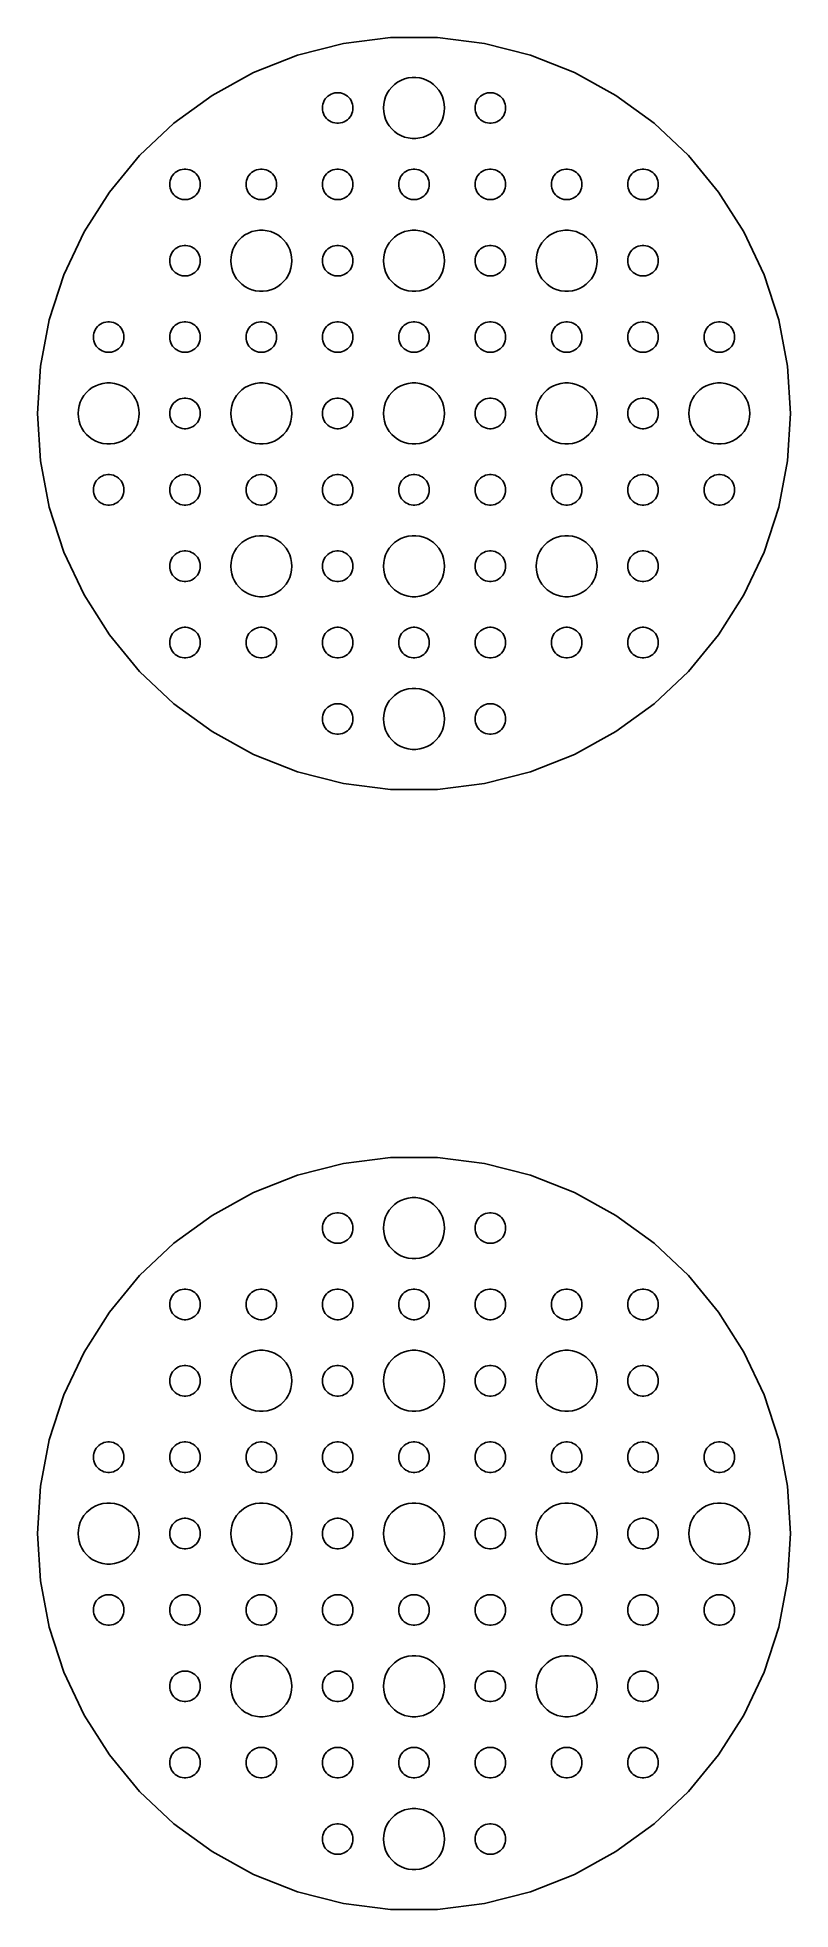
# Model space of a CAD drawing. Header units: metres. Extents: x -37 to 37, y 73 to 257.
import ezdxf

# ---------------------------------------------------------------- set-up
doc = ezdxf.new("R2010")
doc.units = ezdxf.units.M

msp = doc.modelspace()

# ---------------------------------------------------------------- linework, layer by layer
for p, q in [((-6.93311, 256.345), (-11.4336, 255.189)), ((-2.32324, 256.927), (-6.93311, 256.345)), ((2.32324, 256.927), (-2.32324, 256.927)), ((6.93311, 256.345), (2.32324, 256.927)), ((11.4336, 255.189), (6.93311, 256.345)), ((-11.4336, 255.189), (-15.7538, 253.479)), ((15.7538, 253.479), (11.4336, 255.189)), ((-15.7538, 253.479), (-19.8256, 251.24)), ((-2.42705, 251.763), (-2.1869, 252.054)), ((-2.1869, 252.054), (-1.91226, 252.312)), ((-1.91226, 252.312), (-1.60747, 252.533)), ((-1.60747, 252.533), (-1.27733, 252.714)), ((-1.27733, 252.714), (-0.927048, 252.853)), ((-0.927048, 252.853), (-0.562134, 252.947)), ((-0.562134, 252.947), (-0.18837, 252.994)), ((-0.18837, 252.994), (0.18837, 252.994)), ((0.18837, 252.994), (0.562134, 252.947)), ((0.562134, 252.947), (0.927048, 252.853)), ((0.927048, 252.853), (1.27733, 252.714)), ((1.27733, 252.714), (1.60747, 252.533)), ((1.60747, 252.533), (1.91226, 252.312)), ((1.91226, 252.312), (2.1869, 252.054)), ((2.1869, 252.054), (2.42705, 251.763)), ((19.8256, 251.24), (15.7538, 253.479)), ((-19.8256, 251.24), (-23.5847, 248.509)), ((-9, 250), (-8.98816, 250.188)), ((-8.98816, 250.188), (-8.95287, 250.373)), ((-8.95287, 250.373), (-8.89465, 250.552)), ((-8.89465, 250.552), (-8.81445, 250.723)), ((-8.81445, 250.723), (-8.71352, 250.882)), ((-8.71352, 250.882), (-8.59344, 251.027)), ((-8.59344, 251.027), (-8.45613, 251.156)), ((-8.45613, 251.156), (-8.30373, 251.266)), ((-8.30373, 251.266), (-8.13866, 251.357)), ((-8.13866, 251.357), (-7.96352, 251.427)), ((-7.96352, 251.427), (-7.78107, 251.473)), ((-7.78107, 251.473), (-7.59418, 251.497)), ((-7.59418, 251.497), (-7.40581, 251.497)), ((-7.40581, 251.497), (-7.21892, 251.473)), ((-7.21892, 251.473), (-7.03647, 251.427)), ((-7.03647, 251.427), (-6.86133, 251.357)), ((-6.86133, 251.357), (-6.69626, 251.266)), ((-6.69626, 251.266), (-6.54385, 251.156)), ((-6.54385, 251.156), (-6.40654, 251.027)), ((-6.40654, 251.027), (-6.28647, 250.882)), ((-6.28647, 250.882), (-6.18553, 250.723)), ((-6.18553, 250.723), (-6.10533, 250.552)), ((-6.10533, 250.552), (-6.04712, 250.373)), ((-6.04712, 250.373), (-6.01183, 250.188)), ((-6.01183, 250.188), (-6, 250)), ((-3, 250), (-2.97633, 250.376)), ((-2.97633, 250.376), (-2.90575, 250.746)), ((-2.90575, 250.746), (-2.78932, 251.104)), ((-2.78932, 251.104), (-2.62891, 251.445)), ((-2.62891, 251.445), (-2.42705, 251.763)), ((2.42705, 251.763), (2.62891, 251.445)), ((2.62891, 251.445), (2.78932, 251.104)), ((2.78932, 251.104), (2.90575, 250.746)), ((2.90575, 250.746), (2.97633, 250.376)), ((2.97633, 250.376), (3, 250)), ((6, 250), (6.01183, 250.188)), ((6.01183, 250.188), (6.04712, 250.373)), ((6.04712, 250.373), (6.10533, 250.552)), ((6.10533, 250.552), (6.18553, 250.723)), ((6.18553, 250.723), (6.28647, 250.882)), ((6.28647, 250.882), (6.40654, 251.027)), ((6.40654, 251.027), (6.54385, 251.156)), ((6.54385, 251.156), (6.69626, 251.266)), ((6.69626, 251.266), (6.86133, 251.357)), ((6.86133, 251.357), (7.03647, 251.427)), ((7.03647, 251.427), (7.21892, 251.473)), ((7.21892, 251.473), (7.40581, 251.497)), ((7.40581, 251.497), (7.59418, 251.497)), ((7.59418, 251.497), (7.78107, 251.473)), ((7.78107, 251.473), (7.96352, 251.427)), ((7.96352, 251.427), (8.13866, 251.357)), ((8.13866, 251.357), (8.30373, 251.266)), ((8.30373, 251.266), (8.45613, 251.156)), ((8.45613, 251.156), (8.59344, 251.027)), ((8.59344, 251.027), (8.71352, 250.882)), ((8.71352, 250.882), (8.81445, 250.723)), ((8.81445, 250.723), (8.89465, 250.552)), ((8.89465, 250.552), (8.95287, 250.373)), ((8.95287, 250.373), (8.98816, 250.188)), ((8.98816, 250.188), (9, 250)), ((23.5847, 248.509), (19.8256, 251.24)), ((-23.5847, 248.509), (-26.9718, 245.328)), ((-8.98816, 249.812), (-9, 250)), ((-8.95287, 249.627), (-8.98816, 249.812)), ((-8.89465, 249.448), (-8.95287, 249.627)), ((-8.81445, 249.277), (-8.89465, 249.448)), ((-8.71352, 249.118), (-8.81445, 249.277)), ((-8.59344, 248.973), (-8.71352, 249.118)), ((-8.45613, 248.844), (-8.59344, 248.973)), ((-8.30373, 248.734), (-8.45613, 248.844)), ((-8.13866, 248.643), (-8.30373, 248.734)), ((-7.96352, 248.573), (-8.13866, 248.643)), ((-7.78107, 248.527), (-7.96352, 248.573)), ((-7.59418, 248.503), (-7.78107, 248.527)), ((-7.40581, 248.503), (-7.59418, 248.503)), ((-7.21892, 248.527), (-7.40581, 248.503)), ((-7.03647, 248.573), (-7.21892, 248.527)), ((-6.86133, 248.643), (-7.03647, 248.573)), ((-6.69626, 248.734), (-6.86133, 248.643)), ((-6.54385, 248.844), (-6.69626, 248.734)), ((-6.40654, 248.973), (-6.54385, 248.844)), ((-6.28647, 249.118), (-6.40654, 248.973)), ((-6.18553, 249.277), (-6.28647, 249.118)), ((-6.10533, 249.448), (-6.18553, 249.277)), ((-6.04712, 249.627), (-6.10533, 249.448)), ((-6.01183, 249.812), (-6.04712, 249.627)), ((-6, 250), (-6.01183, 249.812)), ((-2.97633, 249.624), (-3, 250)), ((-2.90575, 249.254), (-2.97633, 249.624)), ((-2.78932, 248.896), (-2.90575, 249.254)), ((-2.62891, 248.555), (-2.78932, 248.896)), ((-2.42705, 248.237), (-2.62891, 248.555)), ((-2.1869, 247.946), (-2.42705, 248.237)), ((2.42705, 248.237), (2.1869, 247.946)), ((2.62891, 248.555), (2.42705, 248.237)), ((2.78932, 248.896), (2.62891, 248.555)), ((2.90575, 249.254), (2.78932, 248.896)), ((2.97633, 249.624), (2.90575, 249.254)), ((3, 250), (2.97633, 249.624)), ((6.01183, 249.812), (6, 250)), ((6.04712, 249.627), (6.01183, 249.812)), ((6.10533, 249.448), (6.04712, 249.627)), ((6.18553, 249.277), (6.10533, 249.448)), ((6.28647, 249.118), (6.18553, 249.277)), ((6.40654, 248.973), (6.28647, 249.118)), ((6.54385, 248.844), (6.40654, 248.973)), ((6.69626, 248.734), (6.54385, 248.844)), ((6.86133, 248.643), (6.69626, 248.734)), ((7.03647, 248.573), (6.86133, 248.643)), ((7.21892, 248.527), (7.03647, 248.573)), ((7.40581, 248.503), (7.21892, 248.527)), ((7.59418, 248.503), (7.40581, 248.503)), ((7.78107, 248.527), (7.59418, 248.503)), ((7.96352, 248.573), (7.78107, 248.527)), ((8.13866, 248.643), (7.96352, 248.573)), ((8.30373, 248.734), (8.13866, 248.643)), ((8.45613, 248.844), (8.30373, 248.734)), ((8.59344, 248.973), (8.45613, 248.844)), ((8.71352, 249.118), (8.59344, 248.973)), ((8.81445, 249.277), (8.71352, 249.118)), ((8.89465, 249.448), (8.81445, 249.277)), ((8.95287, 249.627), (8.89465, 249.448)), ((8.98816, 249.812), (8.95287, 249.627)), ((9, 250), (8.98816, 249.812)), ((26.9718, 245.328), (23.5847, 248.509)), ((-1.91226, 247.688), (-2.1869, 247.946)), ((-1.60747, 247.467), (-1.91226, 247.688)), ((-1.27733, 247.286), (-1.60747, 247.467)), ((-0.927048, 247.147), (-1.27733, 247.286)), ((-0.562134, 247.053), (-0.927048, 247.147)), ((-0.18837, 247.006), (-0.562134, 247.053)), ((0.18837, 247.006), (-0.18837, 247.006)), ((0.562134, 247.053), (0.18837, 247.006)), ((0.927048, 247.147), (0.562134, 247.053)), ((1.27733, 247.286), (0.927048, 247.147)), ((1.60747, 247.467), (1.27733, 247.286)), ((1.91226, 247.688), (1.60747, 247.467)), ((2.1869, 247.946), (1.91226, 247.688)), ((-26.9718, 245.328), (-29.9336, 241.748)), ((29.9336, 241.748), (26.9718, 245.328)), ((-24, 242.5), (-23.9882, 242.688)), ((-23.9882, 242.688), (-23.9529, 242.873)), ((-23.9529, 242.873), (-23.8947, 243.052)), ((-23.8947, 243.052), (-23.8145, 243.223)), ((-23.8145, 243.223), (-23.7135, 243.382)), ((-23.7135, 243.382), (-23.5934, 243.527)), ((-23.5934, 243.527), (-23.4561, 243.656)), ((-23.4561, 243.656), (-23.3037, 243.766)), ((-23.3037, 243.766), (-23.1387, 243.857)), ((-23.1387, 243.857), (-22.9635, 243.927)), ((-22.9635, 243.927), (-22.7811, 243.973)), ((-22.7811, 243.973), (-22.5942, 243.997)), ((-22.5942, 243.997), (-22.4058, 243.997)), ((-22.4058, 243.997), (-22.2189, 243.973)), ((-22.2189, 243.973), (-22.0365, 243.927)), ((-22.0365, 243.927), (-21.8613, 243.857)), ((-21.8613, 243.857), (-21.6963, 243.766)), ((-21.6963, 243.766), (-21.5439, 243.656)), ((-21.5439, 243.656), (-21.4065, 243.527)), ((-21.4065, 243.527), (-21.2865, 243.382)), ((-21.2865, 243.382), (-21.1855, 243.223)), ((-21.1855, 243.223), (-21.1053, 243.052)), ((-21.1053, 243.052), (-21.0471, 242.873)), ((-21.0471, 242.873), (-21.0118, 242.688)), ((-21.0118, 242.688), (-21, 242.5)), ((-16.5, 242.5), (-16.4882, 242.688)), ((-16.4882, 242.688), (-16.4529, 242.873)), ((-16.4529, 242.873), (-16.3947, 243.052)), ((-16.3947, 243.052), (-16.3145, 243.223)), ((-16.3145, 243.223), (-16.2135, 243.382)), ((-16.2135, 243.382), (-16.0934, 243.527)), ((-16.0934, 243.527), (-15.9561, 243.656)), ((-15.9561, 243.656), (-15.8037, 243.766)), ((-15.8037, 243.766), (-15.6387, 243.857)), ((-15.6387, 243.857), (-15.4635, 243.927)), ((-15.4635, 243.927), (-15.2811, 243.973)), ((-15.2811, 243.973), (-15.0942, 243.997)), ((-15.0942, 243.997), (-14.9058, 243.997)), ((-14.9058, 243.997), (-14.7189, 243.973)), ((-14.7189, 243.973), (-14.5365, 243.927)), ((-14.5365, 243.927), (-14.3613, 243.857)), ((-14.3613, 243.857), (-14.1963, 243.766)), ((-14.1963, 243.766), (-14.0439, 243.656)), ((-14.0439, 243.656), (-13.9065, 243.527)), ((-13.9065, 243.527), (-13.7865, 243.382)), ((-13.7865, 243.382), (-13.6855, 243.223)), ((-13.6855, 243.223), (-13.6053, 243.052)), ((-13.6053, 243.052), (-13.5471, 242.873)), ((-13.5471, 242.873), (-13.5118, 242.688)), ((-13.5118, 242.688), (-13.5, 242.5)), ((-9, 242.5), (-8.98816, 242.688)), ((-8.98816, 242.688), (-8.95287, 242.873)), ((-8.95287, 242.873), (-8.89465, 243.052)), ((-8.89465, 243.052), (-8.81445, 243.223)), ((-8.81445, 243.223), (-8.71352, 243.382)), ((-8.71352, 243.382), (-8.59344, 243.527)), ((-8.59344, 243.527), (-8.45613, 243.656)), ((-8.45613, 243.656), (-8.30373, 243.766)), ((-8.30373, 243.766), (-8.13866, 243.857)), ((-8.13866, 243.857), (-7.96352, 243.927)), ((-7.96352, 243.927), (-7.78107, 243.973)), ((-7.78107, 243.973), (-7.59418, 243.997)), ((-7.59418, 243.997), (-7.40581, 243.997)), ((-7.40581, 243.997), (-7.21892, 243.973)), ((-7.21892, 243.973), (-7.03647, 243.927)), ((-7.03647, 243.927), (-6.86133, 243.857)), ((-6.86133, 243.857), (-6.69626, 243.766)), ((-6.69626, 243.766), (-6.54385, 243.656)), ((-6.54385, 243.656), (-6.40654, 243.527)), ((-6.40654, 243.527), (-6.28647, 243.382)), ((-6.28647, 243.382), (-6.18553, 243.223)), ((-6.18553, 243.223), (-6.10533, 243.052)), ((-6.10533, 243.052), (-6.04712, 242.873)), ((-6.04712, 242.873), (-6.01183, 242.688)), ((-6.01183, 242.688), (-6, 242.5)), ((-1.5, 242.5), (-1.48816, 242.688)), ((-1.48816, 242.688), (-1.45287, 242.873)), ((-1.45287, 242.873), (-1.39465, 243.052)), ((-1.39465, 243.052), (-1.31445, 243.223)), ((-1.31445, 243.223), (-1.21352, 243.382)), ((-1.21352, 243.382), (-1.09344, 243.527)), ((-1.09344, 243.527), (-0.956131, 243.656)), ((-0.956131, 243.656), (-0.803726, 243.766)), ((-0.803726, 243.766), (-0.638657, 243.857)), ((-0.638657, 243.857), (-0.463516, 243.927)), ((-0.463516, 243.927), (-0.281067, 243.973)), ((-0.281067, 243.973), (-0.094177, 243.997)), ((-0.094177, 243.997), (0.094177, 243.997)), ((0.094177, 243.997), (0.281067, 243.973)), ((0.281067, 243.973), (0.463516, 243.927)), ((0.463516, 243.927), (0.638657, 243.857)), ((0.638657, 243.857), (0.803726, 243.766)), ((0.803726, 243.766), (0.956131, 243.656)), ((0.956131, 243.656), (1.09344, 243.527)), ((1.09344, 243.527), (1.21352, 243.382)), ((1.21352, 243.382), (1.31445, 243.223)), ((1.31445, 243.223), (1.39465, 243.052)), ((1.39465, 243.052), (1.45287, 242.873)), ((1.45287, 242.873), (1.48816, 242.688)), ((1.48816, 242.688), (1.5, 242.5)), ((6, 242.5), (6.01183, 242.688)), ((6.01183, 242.688), (6.04712, 242.873)), ((6.04712, 242.873), (6.10533, 243.052)), ((6.10533, 243.052), (6.18553, 243.223)), ((6.18553, 243.223), (6.28647, 243.382)), ((6.28647, 243.382), (6.40654, 243.527)), ((6.40654, 243.527), (6.54385, 243.656)), ((6.54385, 243.656), (6.69626, 243.766)), ((6.69626, 243.766), (6.86133, 243.857)), ((6.86133, 243.857), (7.03647, 243.927)), ((7.03647, 243.927), (7.21892, 243.973)), ((7.21892, 243.973), (7.40581, 243.997)), ((7.40581, 243.997), (7.59418, 243.997)), ((7.59418, 243.997), (7.78107, 243.973)), ((7.78107, 243.973), (7.96352, 243.927)), ((7.96352, 243.927), (8.13866, 243.857)), ((8.13866, 243.857), (8.30373, 243.766)), ((8.30373, 243.766), (8.45613, 243.656)), ((8.45613, 243.656), (8.59344, 243.527)), ((8.59344, 243.527), (8.71352, 243.382)), ((8.71352, 243.382), (8.81445, 243.223)), ((8.81445, 243.223), (8.89465, 243.052)), ((8.89465, 243.052), (8.95287, 242.873)), ((8.95287, 242.873), (8.98816, 242.688)), ((8.98816, 242.688), (9, 242.5)), ((13.5, 242.5), (13.5118, 242.688)), ((13.5118, 242.688), (13.5471, 242.873)), ((13.5471, 242.873), (13.6053, 243.052)), ((13.6053, 243.052), (13.6855, 243.223)), ((13.6855, 243.223), (13.7865, 243.382)), ((13.7865, 243.382), (13.9065, 243.527)), ((13.9065, 243.527), (14.0439, 243.656)), ((14.0439, 243.656), (14.1963, 243.766)), ((14.1963, 243.766), (14.3613, 243.857)), ((14.3613, 243.857), (14.5365, 243.927)), ((14.5365, 243.927), (14.7189, 243.973)), ((14.7189, 243.973), (14.9058, 243.997)), ((14.9058, 243.997), (15.0942, 243.997)), ((15.0942, 243.997), (15.2811, 243.973)), ((15.2811, 243.973), (15.4635, 243.927)), ((15.4635, 243.927), (15.6387, 243.857)), ((15.6387, 243.857), (15.8037, 243.766)), ((15.8037, 243.766), (15.9561, 243.656)), ((15.9561, 243.656), (16.0934, 243.527)), ((16.0934, 243.527), (16.2135, 243.382)), ((16.2135, 243.382), (16.3145, 243.223)), ((16.3145, 243.223), (16.3947, 243.052)), ((16.3947, 243.052), (16.4529, 242.873)), ((16.4529, 242.873), (16.4882, 242.688)), ((16.4882, 242.688), (16.5, 242.5)), ((21, 242.5), (21.0118, 242.688)), ((21.0118, 242.688), (21.0471, 242.873)), ((21.0471, 242.873), (21.1053, 243.052)), ((21.1053, 243.052), (21.1855, 243.223)), ((21.1855, 243.223), (21.2865, 243.382)), ((21.2865, 243.382), (21.4065, 243.527)), ((21.4065, 243.527), (21.5439, 243.656)), ((21.5439, 243.656), (21.6963, 243.766)), ((21.6963, 243.766), (21.8613, 243.857)), ((21.8613, 243.857), (22.0365, 243.927)), ((22.0365, 243.927), (22.2189, 243.973)), ((22.2189, 243.973), (22.4058, 243.997)), ((22.4058, 243.997), (22.5942, 243.997)), ((22.5942, 243.997), (22.7811, 243.973)), ((22.7811, 243.973), (22.9635, 243.927)), ((22.9635, 243.927), (23.1387, 243.857)), ((23.1387, 243.857), (23.3037, 243.766)), ((23.3037, 243.766), (23.4561, 243.656)), ((23.4561, 243.656), (23.5934, 243.527)), ((23.5934, 243.527), (23.7135, 243.382)), ((23.7135, 243.382), (23.8145, 243.223)), ((23.8145, 243.223), (23.8947, 243.052)), ((23.8947, 243.052), (23.9529, 242.873)), ((23.9529, 242.873), (23.9882, 242.688)), ((23.9882, 242.688), (24, 242.5)), ((-29.9336, 241.748), (-32.4233, 237.825)), ((-23.9882, 242.312), (-24, 242.5)), ((-23.9529, 242.127), (-23.9882, 242.312)), ((-23.8947, 241.948), (-23.9529, 242.127)), ((-23.8145, 241.777), (-23.8947, 241.948)), ((-23.7135, 241.618), (-23.8145, 241.777)), ((-23.5934, 241.473), (-23.7135, 241.618)), ((-23.4561, 241.344), (-23.5934, 241.473)), ((-23.3037, 241.234), (-23.4561, 241.344)), ((-23.1387, 241.143), (-23.3037, 241.234)), ((-22.9635, 241.073), (-23.1387, 241.143)), ((-22.7811, 241.027), (-22.9635, 241.073)), ((-22.5942, 241.003), (-22.7811, 241.027)), ((-22.4058, 241.003), (-22.5942, 241.003)), ((-22.2189, 241.027), (-22.4058, 241.003)), ((-22.0365, 241.073), (-22.2189, 241.027)), ((-21.8613, 241.143), (-22.0365, 241.073)), ((-21.6963, 241.234), (-21.8613, 241.143)), ((-21.5439, 241.344), (-21.6963, 241.234)), ((-21.4065, 241.473), (-21.5439, 241.344)), ((-21.2865, 241.618), (-21.4065, 241.473)), ((-21.1855, 241.777), (-21.2865, 241.618)), ((-21.1053, 241.948), (-21.1855, 241.777)), ((-21.0471, 242.127), (-21.1053, 241.948)), ((-21.0118, 242.312), (-21.0471, 242.127)), ((-21, 242.5), (-21.0118, 242.312)), ((-16.4882, 242.312), (-16.5, 242.5)), ((-16.4529, 242.127), (-16.4882, 242.312)), ((-16.3947, 241.948), (-16.4529, 242.127)), ((-16.3145, 241.777), (-16.3947, 241.948)), ((-16.2135, 241.618), (-16.3145, 241.777)), ((-16.0934, 241.473), (-16.2135, 241.618)), ((-15.9561, 241.344), (-16.0934, 241.473)), ((-15.8037, 241.234), (-15.9561, 241.344)), ((-15.6387, 241.143), (-15.8037, 241.234)), ((-15.4635, 241.073), (-15.6387, 241.143)), ((-15.2811, 241.027), (-15.4635, 241.073)), ((-15.0942, 241.003), (-15.2811, 241.027)), ((-14.9058, 241.003), (-15.0942, 241.003)), ((-14.7189, 241.027), (-14.9058, 241.003)), ((-14.5365, 241.073), (-14.7189, 241.027)), ((-14.3613, 241.143), (-14.5365, 241.073)), ((-14.1963, 241.234), (-14.3613, 241.143)), ((-14.0439, 241.344), (-14.1963, 241.234)), ((-13.9065, 241.473), (-14.0439, 241.344)), ((-13.7865, 241.618), (-13.9065, 241.473)), ((-13.6855, 241.777), (-13.7865, 241.618)), ((-13.6053, 241.948), (-13.6855, 241.777)), ((-13.5471, 242.127), (-13.6053, 241.948)), ((-13.5118, 242.312), (-13.5471, 242.127)), ((-13.5, 242.5), (-13.5118, 242.312)), ((-8.98816, 242.312), (-9, 242.5)), ((-8.95287, 242.127), (-8.98816, 242.312)), ((-8.89465, 241.948), (-8.95287, 242.127)), ((-8.81445, 241.777), (-8.89465, 241.948)), ((-8.71352, 241.618), (-8.81445, 241.777)), ((-8.59344, 241.473), (-8.71352, 241.618)), ((-8.45613, 241.344), (-8.59344, 241.473)), ((-8.30373, 241.234), (-8.45613, 241.344)), ((-8.13866, 241.143), (-8.30373, 241.234)), ((-7.96352, 241.073), (-8.13866, 241.143)), ((-7.78107, 241.027), (-7.96352, 241.073)), ((-7.59418, 241.003), (-7.78107, 241.027)), ((-7.40581, 241.003), (-7.59418, 241.003)), ((-7.21892, 241.027), (-7.40581, 241.003)), ((-7.03647, 241.073), (-7.21892, 241.027)), ((-6.86133, 241.143), (-7.03647, 241.073)), ((-6.69626, 241.234), (-6.86133, 241.143)), ((-6.54385, 241.344), (-6.69626, 241.234)), ((-6.40654, 241.473), (-6.54385, 241.344)), ((-6.28647, 241.618), (-6.40654, 241.473)), ((-6.18553, 241.777), (-6.28647, 241.618)), ((-6.10533, 241.948), (-6.18553, 241.777)), ((-6.04712, 242.127), (-6.10533, 241.948)), ((-6.01183, 242.312), (-6.04712, 242.127)), ((-6, 242.5), (-6.01183, 242.312)), ((-1.48816, 242.312), (-1.5, 242.5)), ((-1.45287, 242.127), (-1.48816, 242.312)), ((-1.39465, 241.948), (-1.45287, 242.127)), ((-1.31445, 241.777), (-1.39465, 241.948)), ((-1.21352, 241.618), (-1.31445, 241.777)), ((-1.09344, 241.473), (-1.21352, 241.618)), ((-0.956131, 241.344), (-1.09344, 241.473)), ((-0.803726, 241.234), (-0.956131, 241.344)), ((-0.638657, 241.143), (-0.803726, 241.234)), ((-0.463516, 241.073), (-0.638657, 241.143)), ((-0.281067, 241.027), (-0.463516, 241.073)), ((-0.094177, 241.003), (-0.281067, 241.027)), ((0.094177, 241.003), (-0.094177, 241.003)), ((0.281067, 241.027), (0.094177, 241.003)), ((0.463516, 241.073), (0.281067, 241.027)), ((0.638657, 241.143), (0.463516, 241.073)), ((0.803726, 241.234), (0.638657, 241.143)), ((0.956131, 241.344), (0.803726, 241.234)), ((1.09344, 241.473), (0.956131, 241.344)), ((1.21352, 241.618), (1.09344, 241.473)), ((1.31445, 241.777), (1.21352, 241.618)), ((1.39465, 241.948), (1.31445, 241.777)), ((1.45287, 242.127), (1.39465, 241.948)), ((1.48816, 242.312), (1.45287, 242.127)), ((1.5, 242.5), (1.48816, 242.312)), ((6.01183, 242.312), (6, 242.5)), ((6.04712, 242.127), (6.01183, 242.312)), ((6.10533, 241.948), (6.04712, 242.127)), ((6.18553, 241.777), (6.10533, 241.948)), ((6.28647, 241.618), (6.18553, 241.777)), ((6.40654, 241.473), (6.28647, 241.618)), ((6.54385, 241.344), (6.40654, 241.473)), ((6.69626, 241.234), (6.54385, 241.344)), ((6.86133, 241.143), (6.69626, 241.234)), ((7.03647, 241.073), (6.86133, 241.143)), ((7.21892, 241.027), (7.03647, 241.073)), ((7.40581, 241.003), (7.21892, 241.027)), ((7.59418, 241.003), (7.40581, 241.003)), ((7.78107, 241.027), (7.59418, 241.003)), ((7.96352, 241.073), (7.78107, 241.027)), ((8.13866, 241.143), (7.96352, 241.073)), ((8.30373, 241.234), (8.13866, 241.143)), ((8.45613, 241.344), (8.30373, 241.234)), ((8.59344, 241.473), (8.45613, 241.344)), ((8.71352, 241.618), (8.59344, 241.473)), ((8.81445, 241.777), (8.71352, 241.618)), ((8.89465, 241.948), (8.81445, 241.777)), ((8.95287, 242.127), (8.89465, 241.948)), ((8.98816, 242.312), (8.95287, 242.127)), ((9, 242.5), (8.98816, 242.312)), ((13.5118, 242.312), (13.5, 242.5)), ((13.5471, 242.127), (13.5118, 242.312)), ((13.6053, 241.948), (13.5471, 242.127)), ((13.6855, 241.777), (13.6053, 241.948)), ((13.7865, 241.618), (13.6855, 241.777)), ((13.9065, 241.473), (13.7865, 241.618)), ((14.0439, 241.344), (13.9065, 241.473)), ((14.1963, 241.234), (14.0439, 241.344)), ((14.3613, 241.143), (14.1963, 241.234)), ((14.5365, 241.073), (14.3613, 241.143)), ((14.7189, 241.027), (14.5365, 241.073)), ((14.9058, 241.003), (14.7189, 241.027)), ((15.0942, 241.003), (14.9058, 241.003)), ((15.2811, 241.027), (15.0942, 241.003)), ((15.4635, 241.073), (15.2811, 241.027)), ((15.6387, 241.143), (15.4635, 241.073)), ((15.8037, 241.234), (15.6387, 241.143)), ((15.9561, 241.344), (15.8037, 241.234)), ((16.0934, 241.473), (15.9561, 241.344)), ((16.2135, 241.618), (16.0934, 241.473)), ((16.3145, 241.777), (16.2135, 241.618)), ((16.3947, 241.948), (16.3145, 241.777)), ((16.4529, 242.127), (16.3947, 241.948)), ((16.4882, 242.312), (16.4529, 242.127)), ((16.5, 242.5), (16.4882, 242.312)), ((21.0118, 242.312), (21, 242.5)), ((21.0471, 242.127), (21.0118, 242.312)), ((21.1053, 241.948), (21.0471, 242.127)), ((21.1855, 241.777), (21.1053, 241.948)), ((21.2865, 241.618), (21.1855, 241.777)), ((21.4065, 241.473), (21.2865, 241.618)), ((21.5439, 241.344), (21.4065, 241.473)), ((21.6963, 241.234), (21.5439, 241.344)), ((21.8613, 241.143), (21.6963, 241.234)), ((22.0365, 241.073), (21.8613, 241.143)), ((22.2189, 241.027), (22.0365, 241.073)), ((22.4058, 241.003), (22.2189, 241.027)), ((22.5942, 241.003), (22.4058, 241.003)), ((22.7811, 241.027), (22.5942, 241.003)), ((22.9635, 241.073), (22.7811, 241.027)), ((23.1387, 241.143), (22.9635, 241.073)), ((23.3037, 241.234), (23.1387, 241.143)), ((23.4561, 241.344), (23.3037, 241.234)), ((23.5934, 241.473), (23.4561, 241.344)), ((23.7135, 241.618), (23.5934, 241.473)), ((23.8145, 241.777), (23.7135, 241.618)), ((23.8947, 241.948), (23.8145, 241.777)), ((23.9529, 242.127), (23.8947, 241.948)), ((23.9882, 242.312), (23.9529, 242.127)), ((24, 242.5), (23.9882, 242.312)), ((32.4233, 237.825), (29.9336, 241.748)), ((-32.4233, 237.825), (-34.4017, 233.621)), ((-17.1869, 237.054), (-16.9123, 237.312)), ((-16.9123, 237.312), (-16.6075, 237.533)), ((-16.6075, 237.533), (-16.2773, 237.714)), ((-16.2773, 237.714), (-15.927, 237.853)), ((-15.927, 237.853), (-15.5621, 237.947)), ((-15.5621, 237.947), (-15.1884, 237.994)), ((-15.1884, 237.994), (-14.8116, 237.994)), ((-14.8116, 237.994), (-14.4379, 237.947)), ((-14.4379, 237.947), (-14.0729, 237.853)), ((-14.0729, 237.853), (-13.7227, 237.714)), ((-13.7227, 237.714), (-13.3925, 237.533)), ((-13.3925, 237.533), (-13.0877, 237.312)), ((-13.0877, 237.312), (-12.8131, 237.054)), ((-2.1869, 237.054), (-1.91226, 237.312)), ((-1.91226, 237.312), (-1.60747, 237.533)), ((-1.60747, 237.533), (-1.27733, 237.714)), ((-1.27733, 237.714), (-0.927048, 237.853)), ((-0.927048, 237.853), (-0.562134, 237.947)), ((-0.562134, 237.947), (-0.18837, 237.994)), ((-0.18837, 237.994), (0.18837, 237.994)), ((0.18837, 237.994), (0.562134, 237.947)), ((0.562134, 237.947), (0.927048, 237.853)), ((0.927048, 237.853), (1.27733, 237.714)), ((1.27733, 237.714), (1.60747, 237.533)), ((1.60747, 237.533), (1.91226, 237.312)), ((1.91226, 237.312), (2.1869, 237.054)), ((12.8131, 237.054), (13.0877, 237.312)), ((13.0877, 237.312), (13.3925, 237.533)), ((13.3925, 237.533), (13.7227, 237.714)), ((13.7227, 237.714), (14.0729, 237.853)), ((14.0729, 237.853), (14.4379, 237.947)), ((14.4379, 237.947), (14.8116, 237.994)), ((14.8116, 237.994), (15.1884, 237.994)), ((15.1884, 237.994), (15.5621, 237.947)), ((15.5621, 237.947), (15.927, 237.853)), ((15.927, 237.853), (16.2773, 237.714)), ((16.2773, 237.714), (16.6075, 237.533)), ((16.6075, 237.533), (16.9123, 237.312)), ((16.9123, 237.312), (17.1869, 237.054)), ((34.4017, 233.621), (32.4233, 237.825)), ((-23.9882, 235.188), (-23.9529, 235.373)), ((-23.9529, 235.373), (-23.8947, 235.552)), ((-23.8947, 235.552), (-23.8145, 235.723)), ((-23.8145, 235.723), (-23.7135, 235.882)), ((-23.7135, 235.882), (-23.5934, 236.027)), ((-23.5934, 236.027), (-23.4561, 236.156)), ((-23.4561, 236.156), (-23.3037, 236.266)), ((-23.3037, 236.266), (-23.1387, 236.357)), ((-23.1387, 236.357), (-22.9635, 236.427)), ((-22.9635, 236.427), (-22.7811, 236.473)), ((-22.7811, 236.473), (-22.5942, 236.497)), ((-22.5942, 236.497), (-22.4058, 236.497)), ((-22.4058, 236.497), (-22.2189, 236.473)), ((-22.2189, 236.473), (-22.0365, 236.427)), ((-22.0365, 236.427), (-21.8613, 236.357)), ((-21.8613, 236.357), (-21.6963, 236.266)), ((-21.6963, 236.266), (-21.5439, 236.156)), ((-21.5439, 236.156), (-21.4065, 236.027)), ((-21.4065, 236.027), (-21.2865, 235.882)), ((-21.2865, 235.882), (-21.1855, 235.723)), ((-21.1855, 235.723), (-21.1053, 235.552)), ((-21.1053, 235.552), (-21.0471, 235.373)), ((-21.0471, 235.373), (-21.0118, 235.188)), ((-18, 235), (-17.9763, 235.376)), ((-17.9763, 235.376), (-17.9057, 235.746)), ((-17.9057, 235.746), (-17.7893, 236.104)), ((-17.7893, 236.104), (-17.6289, 236.445)), ((-17.6289, 236.445), (-17.427, 236.763)), ((-17.427, 236.763), (-17.1869, 237.054)), ((-12.8131, 237.054), (-12.5729, 236.763)), ((-12.5729, 236.763), (-12.3711, 236.445)), ((-12.3711, 236.445), (-12.2107, 236.104)), ((-12.2107, 236.104), (-12.0942, 235.746)), ((-12.0942, 235.746), (-12.0237, 235.376)), ((-12.0237, 235.376), (-12, 235)), ((-8.98816, 235.188), (-8.95287, 235.373)), ((-8.95287, 235.373), (-8.89465, 235.552)), ((-8.89465, 235.552), (-8.81445, 235.723)), ((-8.81445, 235.723), (-8.71352, 235.882)), ((-8.71352, 235.882), (-8.59344, 236.027)), ((-8.59344, 236.027), (-8.45613, 236.156)), ((-8.45613, 236.156), (-8.30373, 236.266)), ((-8.30373, 236.266), (-8.13866, 236.357)), ((-8.13866, 236.357), (-7.96352, 236.427)), ((-7.96352, 236.427), (-7.78107, 236.473)), ((-7.78107, 236.473), (-7.59418, 236.497)), ((-7.59418, 236.497), (-7.40581, 236.497)), ((-7.40581, 236.497), (-7.21892, 236.473)), ((-7.21892, 236.473), (-7.03647, 236.427)), ((-7.03647, 236.427), (-6.86133, 236.357)), ((-6.86133, 236.357), (-6.69626, 236.266)), ((-6.69626, 236.266), (-6.54385, 236.156)), ((-6.54385, 236.156), (-6.40654, 236.027)), ((-6.40654, 236.027), (-6.28647, 235.882)), ((-6.28647, 235.882), (-6.18553, 235.723)), ((-6.18553, 235.723), (-6.10533, 235.552)), ((-6.10533, 235.552), (-6.04712, 235.373)), ((-6.04712, 235.373), (-6.01183, 235.188)), ((-3, 235), (-2.97633, 235.376)), ((-2.97633, 235.376), (-2.90575, 235.746)), ((-2.90575, 235.746), (-2.78932, 236.104)), ((-2.78932, 236.104), (-2.62891, 236.445)), ((-2.62891, 236.445), (-2.42705, 236.763)), ((-2.42705, 236.763), (-2.1869, 237.054)), ((2.1869, 237.054), (2.42705, 236.763)), ((2.42705, 236.763), (2.62891, 236.445)), ((2.62891, 236.445), (2.78932, 236.104)), ((2.78932, 236.104), (2.90575, 235.746)), ((2.90575, 235.746), (2.97633, 235.376)), ((2.97633, 235.376), (3, 235)), ((6.01183, 235.188), (6.04712, 235.373)), ((6.04712, 235.373), (6.10533, 235.552)), ((6.10533, 235.552), (6.18553, 235.723)), ((6.18553, 235.723), (6.28647, 235.882)), ((6.28647, 235.882), (6.40654, 236.027)), ((6.40654, 236.027), (6.54385, 236.156)), ((6.54385, 236.156), (6.69626, 236.266)), ((6.69626, 236.266), (6.86133, 236.357)), ((6.86133, 236.357), (7.03647, 236.427)), ((7.03647, 236.427), (7.21892, 236.473)), ((7.21892, 236.473), (7.40581, 236.497)), ((7.40581, 236.497), (7.59418, 236.497)), ((7.59418, 236.497), (7.78107, 236.473)), ((7.78107, 236.473), (7.96352, 236.427)), ((7.96352, 236.427), (8.13866, 236.357)), ((8.13866, 236.357), (8.30373, 236.266)), ((8.30373, 236.266), (8.45613, 236.156)), ((8.45613, 236.156), (8.59344, 236.027)), ((8.59344, 236.027), (8.71352, 235.882)), ((8.71352, 235.882), (8.81445, 235.723)), ((8.81445, 235.723), (8.89465, 235.552)), ((8.89465, 235.552), (8.95287, 235.373)), ((8.95287, 235.373), (8.98816, 235.188)), ((12, 235), (12.0237, 235.376)), ((12.0237, 235.376), (12.0942, 235.746)), ((12.0942, 235.746), (12.2107, 236.104)), ((12.2107, 236.104), (12.3711, 236.445)), ((12.3711, 236.445), (12.5729, 236.763)), ((12.5729, 236.763), (12.8131, 237.054)), ((17.1869, 237.054), (17.427, 236.763)), ((17.427, 236.763), (17.6289, 236.445)), ((17.6289, 236.445), (17.7893, 236.104)), ((17.7893, 236.104), (17.9057, 235.746)), ((17.9057, 235.746), (17.9763, 235.376)), ((17.9763, 235.376), (18, 235)), ((21.0118, 235.188), (21.0471, 235.373)), ((21.0471, 235.373), (21.1053, 235.552)), ((21.1053, 235.552), (21.1855, 235.723)), ((21.1855, 235.723), (21.2865, 235.882)), ((21.2865, 235.882), (21.4065, 236.027)), ((21.4065, 236.027), (21.5439, 236.156)), ((21.5439, 236.156), (21.6963, 236.266)), ((21.6963, 236.266), (21.8613, 236.357)), ((21.8613, 236.357), (22.0365, 236.427)), ((22.0365, 236.427), (22.2189, 236.473)), ((22.2189, 236.473), (22.4058, 236.497)), ((22.4058, 236.497), (22.5942, 236.497)), ((22.5942, 236.497), (22.7811, 236.473)), ((22.7811, 236.473), (22.9635, 236.427)), ((22.9635, 236.427), (23.1387, 236.357)), ((23.1387, 236.357), (23.3037, 236.266)), ((23.3037, 236.266), (23.4561, 236.156)), ((23.4561, 236.156), (23.5934, 236.027)), ((23.5934, 236.027), (23.7135, 235.882)), ((23.7135, 235.882), (23.8145, 235.723)), ((23.8145, 235.723), (23.8947, 235.552)), ((23.8947, 235.552), (23.9529, 235.373)), ((23.9529, 235.373), (23.9882, 235.188)), ((-34.4017, 233.621), (-35.8376, 229.202)), ((-24, 235), (-23.9882, 235.188)), ((-23.9882, 234.812), (-24, 235)), ((-23.9529, 234.627), (-23.9882, 234.812)), ((-23.8947, 234.448), (-23.9529, 234.627)), ((-23.8145, 234.277), (-23.8947, 234.448)), ((-23.7135, 234.118), (-23.8145, 234.277)), ((-23.5934, 233.973), (-23.7135, 234.118)), ((-23.4561, 233.844), (-23.5934, 233.973)), ((-23.3037, 233.734), (-23.4561, 233.844)), ((-23.1387, 233.643), (-23.3037, 233.734)), ((-22.9635, 233.573), (-23.1387, 233.643)), ((-22.7811, 233.527), (-22.9635, 233.573)), ((-22.5942, 233.503), (-22.7811, 233.527)), ((-22.4058, 233.503), (-22.5942, 233.503)), ((-22.2189, 233.527), (-22.4058, 233.503)), ((-22.0365, 233.573), (-22.2189, 233.527)), ((-21.8613, 233.643), (-22.0365, 233.573)), ((-21.6963, 233.734), (-21.8613, 233.643)), ((-21.5439, 233.844), (-21.6963, 233.734)), ((-21.4065, 233.973), (-21.5439, 233.844)), ((-21.2865, 234.118), (-21.4065, 233.973)), ((-21.1855, 234.277), (-21.2865, 234.118)), ((-21.1053, 234.448), (-21.1855, 234.277)), ((-21.0471, 234.627), (-21.1053, 234.448)), ((-21.0118, 234.812), (-21.0471, 234.627)), ((-21.0118, 235.188), (-21, 235)), ((-21, 235), (-21.0118, 234.812)), ((-17.9763, 234.624), (-18, 235)), ((-17.9057, 234.254), (-17.9763, 234.624)), ((-17.7893, 233.896), (-17.9057, 234.254)), ((-17.6289, 233.555), (-17.7893, 233.896)), ((-17.427, 233.237), (-17.6289, 233.555)), ((-12.3711, 233.555), (-12.5729, 233.237)), ((-12.2107, 233.896), (-12.3711, 233.555)), ((-12.0942, 234.254), (-12.2107, 233.896)), ((-12.0237, 234.624), (-12.0942, 234.254)), ((-12, 235), (-12.0237, 234.624)), ((-9, 235), (-8.98816, 235.188)), ((-8.98816, 234.812), (-9, 235)), ((-8.95287, 234.627), (-8.98816, 234.812)), ((-8.89465, 234.448), (-8.95287, 234.627)), ((-8.81445, 234.277), (-8.89465, 234.448)), ((-8.71352, 234.118), (-8.81445, 234.277)), ((-8.59344, 233.973), (-8.71352, 234.118)), ((-8.45613, 233.844), (-8.59344, 233.973)), ((-8.30373, 233.734), (-8.45613, 233.844)), ((-8.13866, 233.643), (-8.30373, 233.734)), ((-7.96352, 233.573), (-8.13866, 233.643)), ((-7.78107, 233.527), (-7.96352, 233.573)), ((-7.59418, 233.503), (-7.78107, 233.527)), ((-7.40581, 233.503), (-7.59418, 233.503)), ((-7.21892, 233.527), (-7.40581, 233.503)), ((-7.03647, 233.573), (-7.21892, 233.527)), ((-6.86133, 233.643), (-7.03647, 233.573)), ((-6.69626, 233.734), (-6.86133, 233.643)), ((-6.54385, 233.844), (-6.69626, 233.734)), ((-6.40654, 233.973), (-6.54385, 233.844)), ((-6.28647, 234.118), (-6.40654, 233.973)), ((-6.18553, 234.277), (-6.28647, 234.118)), ((-6.10533, 234.448), (-6.18553, 234.277)), ((-6.04712, 234.627), (-6.10533, 234.448)), ((-6.01183, 234.812), (-6.04712, 234.627)), ((-6.01183, 235.188), (-6, 235)), ((-6, 235), (-6.01183, 234.812)), ((-2.97633, 234.624), (-3, 235)), ((-2.90575, 234.254), (-2.97633, 234.624)), ((-2.78932, 233.896), (-2.90575, 234.254)), ((-2.62891, 233.555), (-2.78932, 233.896)), ((-2.42705, 233.237), (-2.62891, 233.555)), ((2.62891, 233.555), (2.42705, 233.237)), ((2.78932, 233.896), (2.62891, 233.555)), ((2.90575, 234.254), (2.78932, 233.896)), ((2.97633, 234.624), (2.90575, 234.254)), ((3, 235), (2.97633, 234.624)), ((6, 235), (6.01183, 235.188)), ((6.01183, 234.812), (6, 235)), ((6.04712, 234.627), (6.01183, 234.812)), ((6.10533, 234.448), (6.04712, 234.627)), ((6.18553, 234.277), (6.10533, 234.448)), ((6.28647, 234.118), (6.18553, 234.277)), ((6.40654, 233.973), (6.28647, 234.118)), ((6.54385, 233.844), (6.40654, 233.973)), ((6.69626, 233.734), (6.54385, 233.844)), ((6.86133, 233.643), (6.69626, 233.734)), ((7.03647, 233.573), (6.86133, 233.643)), ((7.21892, 233.527), (7.03647, 233.573)), ((7.40581, 233.503), (7.21892, 233.527)), ((7.59418, 233.503), (7.40581, 233.503)), ((7.78107, 233.527), (7.59418, 233.503)), ((7.96352, 233.573), (7.78107, 233.527)), ((8.13866, 233.643), (7.96352, 233.573)), ((8.30373, 233.734), (8.13866, 233.643)), ((8.45613, 233.844), (8.30373, 233.734)), ((8.59344, 233.973), (8.45613, 233.844)), ((8.71352, 234.118), (8.59344, 233.973)), ((8.81445, 234.277), (8.71352, 234.118)), ((8.89465, 234.448), (8.81445, 234.277)), ((8.95287, 234.627), (8.89465, 234.448)), ((8.98816, 234.812), (8.95287, 234.627)), ((8.98816, 235.188), (9, 235)), ((9, 235), (8.98816, 234.812)), ((12.0237, 234.624), (12, 235)), ((12.0942, 234.254), (12.0237, 234.624)), ((12.2107, 233.896), (12.0942, 234.254)), ((12.3711, 233.555), (12.2107, 233.896)), ((12.5729, 233.237), (12.3711, 233.555)), ((17.6289, 233.555), (17.427, 233.237)), ((17.7893, 233.896), (17.6289, 233.555)), ((17.9057, 234.254), (17.7893, 233.896)), ((17.9763, 234.624), (17.9057, 234.254)), ((18, 235), (17.9763, 234.624)), ((21, 235), (21.0118, 235.188)), ((21.0118, 234.812), (21, 235)), ((21.0471, 234.627), (21.0118, 234.812)), ((21.1053, 234.448), (21.0471, 234.627)), ((21.1855, 234.277), (21.1053, 234.448)), ((21.2865, 234.118), (21.1855, 234.277)), ((21.4065, 233.973), (21.2865, 234.118)), ((21.5439, 233.844), (21.4065, 233.973)), ((21.6963, 233.734), (21.5439, 233.844)), ((21.8613, 233.643), (21.6963, 233.734)), ((22.0365, 233.573), (21.8613, 233.643)), ((22.2189, 233.527), (22.0365, 233.573)), ((22.4058, 233.503), (22.2189, 233.527)), ((22.5942, 233.503), (22.4058, 233.503)), ((22.7811, 233.527), (22.5942, 233.503)), ((22.9635, 233.573), (22.7811, 233.527)), ((23.1387, 233.643), (22.9635, 233.573)), ((23.3037, 233.734), (23.1387, 233.643)), ((23.4561, 233.844), (23.3037, 233.734)), ((23.5934, 233.973), (23.4561, 233.844)), ((23.7135, 234.118), (23.5934, 233.973)), ((23.8145, 234.277), (23.7135, 234.118)), ((23.8947, 234.448), (23.8145, 234.277)), ((23.9529, 234.627), (23.8947, 234.448)), ((23.9882, 234.812), (23.9529, 234.627)), ((23.9882, 235.188), (24, 235)), ((24, 235), (23.9882, 234.812)), ((35.8376, 229.202), (34.4017, 233.621)), ((-17.1869, 232.946), (-17.427, 233.237)), ((-16.9123, 232.688), (-17.1869, 232.946)), ((-16.6075, 232.467), (-16.9123, 232.688)), ((-16.2773, 232.286), (-16.6075, 232.467)), ((-15.927, 232.147), (-16.2773, 232.286)), ((-15.5621, 232.053), (-15.927, 232.147)), ((-15.1884, 232.006), (-15.5621, 232.053)), ((-14.8116, 232.006), (-15.1884, 232.006)), ((-14.4379, 232.053), (-14.8116, 232.006)), ((-14.0729, 232.147), (-14.4379, 232.053)), ((-13.7227, 232.286), (-14.0729, 232.147)), ((-13.3925, 232.467), (-13.7227, 232.286)), ((-13.0877, 232.688), (-13.3925, 232.467)), ((-12.8131, 232.946), (-13.0877, 232.688)), ((-12.5729, 233.237), (-12.8131, 232.946)), ((-2.1869, 232.946), (-2.42705, 233.237)), ((-1.91226, 232.688), (-2.1869, 232.946)), ((-1.60747, 232.467), (-1.91226, 232.688)), ((-1.27733, 232.286), (-1.60747, 232.467)), ((-0.927048, 232.147), (-1.27733, 232.286)), ((-0.562134, 232.053), (-0.927048, 232.147)), ((-0.18837, 232.006), (-0.562134, 232.053)), ((0.18837, 232.006), (-0.18837, 232.006)), ((0.562134, 232.053), (0.18837, 232.006)), ((0.927048, 232.147), (0.562134, 232.053)), ((1.27733, 232.286), (0.927048, 232.147)), ((1.60747, 232.467), (1.27733, 232.286)), ((1.91226, 232.688), (1.60747, 232.467)), ((2.1869, 232.946), (1.91226, 232.688)), ((2.42705, 233.237), (2.1869, 232.946)), ((12.8131, 232.946), (12.5729, 233.237)), ((13.0877, 232.688), (12.8131, 232.946)), ((13.3925, 232.467), (13.0877, 232.688)), ((13.7227, 232.286), (13.3925, 232.467)), ((14.0729, 232.147), (13.7227, 232.286)), ((14.4379, 232.053), (14.0729, 232.147)), ((14.8116, 232.006), (14.4379, 232.053)), ((15.1884, 232.006), (14.8116, 232.006)), ((15.5621, 232.053), (15.1884, 232.006)), ((15.927, 232.147), (15.5621, 232.053)), ((16.2773, 232.286), (15.927, 232.147)), ((16.6075, 232.467), (16.2773, 232.286)), ((16.9123, 232.688), (16.6075, 232.467)), ((17.1869, 232.946), (16.9123, 232.688)), ((17.427, 233.237), (17.1869, 232.946)), ((-35.8376, 229.202), (-36.7082, 224.637)), ((-31.4529, 227.873), (-31.3947, 228.052)), ((-31.3947, 228.052), (-31.3145, 228.223)), ((-31.3145, 228.223), (-31.2135, 228.382)), ((-31.2135, 228.382), (-31.0934, 228.527)), ((-31.0934, 228.527), (-30.9561, 228.656)), ((-30.9561, 228.656), (-30.8037, 228.766)), ((-30.8037, 228.766), (-30.6387, 228.857)), ((-30.6387, 228.857), (-30.4635, 228.927)), ((-30.4635, 228.927), (-30.2811, 228.973)), ((-30.2811, 228.973), (-30.0942, 228.997)), ((-30.0942, 228.997), (-29.9058, 228.997)), ((-29.9058, 228.997), (-29.7189, 228.973)), ((-29.7189, 228.973), (-29.5365, 228.927)), ((-29.5365, 228.927), (-29.3613, 228.857)), ((-29.3613, 228.857), (-29.1963, 228.766)), ((-29.1963, 228.766), (-29.0439, 228.656)), ((-29.0439, 228.656), (-28.9065, 228.527)), ((-28.9065, 228.527), (-28.7865, 228.382)), ((-28.7865, 228.382), (-28.6855, 228.223)), ((-28.6855, 228.223), (-28.6053, 228.052)), ((-28.6053, 228.052), (-28.5471, 227.873)), ((-23.9529, 227.873), (-23.8947, 228.052)), ((-23.8947, 228.052), (-23.8145, 228.223)), ((-23.8145, 228.223), (-23.7135, 228.382)), ((-23.7135, 228.382), (-23.5934, 228.527)), ((-23.5934, 228.527), (-23.4561, 228.656)), ((-23.4561, 228.656), (-23.3037, 228.766)), ((-23.3037, 228.766), (-23.1387, 228.857)), ((-23.1387, 228.857), (-22.9635, 228.927)), ((-22.9635, 228.927), (-22.7811, 228.973)), ((-22.7811, 228.973), (-22.5942, 228.997)), ((-22.5942, 228.997), (-22.4058, 228.997)), ((-22.4058, 228.997), (-22.2189, 228.973)), ((-22.2189, 228.973), (-22.0365, 228.927)), ((-22.0365, 228.927), (-21.8613, 228.857)), ((-21.8613, 228.857), (-21.6963, 228.766)), ((-21.6963, 228.766), (-21.5439, 228.656)), ((-21.5439, 228.656), (-21.4065, 228.527)), ((-21.4065, 228.527), (-21.2865, 228.382)), ((-21.2865, 228.382), (-21.1855, 228.223)), ((-21.1855, 228.223), (-21.1053, 228.052)), ((-21.1053, 228.052), (-21.0471, 227.873)), ((-16.4529, 227.873), (-16.3947, 228.052)), ((-16.3947, 228.052), (-16.3145, 228.223)), ((-16.3145, 228.223), (-16.2135, 228.382)), ((-16.2135, 228.382), (-16.0934, 228.527)), ((-16.0934, 228.527), (-15.9561, 228.656)), ((-15.9561, 228.656), (-15.8037, 228.766)), ((-15.8037, 228.766), (-15.6387, 228.857)), ((-15.6387, 228.857), (-15.4635, 228.927)), ((-15.4635, 228.927), (-15.2811, 228.973)), ((-15.2811, 228.973), (-15.0942, 228.997)), ((-15.0942, 228.997), (-14.9058, 228.997)), ((-14.9058, 228.997), (-14.7189, 228.973)), ((-14.7189, 228.973), (-14.5365, 228.927)), ((-14.5365, 228.927), (-14.3613, 228.857)), ((-14.3613, 228.857), (-14.1963, 228.766)), ((-14.1963, 228.766), (-14.0439, 228.656)), ((-14.0439, 228.656), (-13.9065, 228.527)), ((-13.9065, 228.527), (-13.7865, 228.382)), ((-13.7865, 228.382), (-13.6855, 228.223)), ((-13.6855, 228.223), (-13.6053, 228.052)), ((-13.6053, 228.052), (-13.5471, 227.873)), ((-8.95287, 227.873), (-8.89465, 228.052)), ((-8.89465, 228.052), (-8.81445, 228.223)), ((-8.81445, 228.223), (-8.71352, 228.382)), ((-8.71352, 228.382), (-8.59344, 228.527)), ((-8.59344, 228.527), (-8.45613, 228.656)), ((-8.45613, 228.656), (-8.30373, 228.766)), ((-8.30373, 228.766), (-8.13866, 228.857)), ((-8.13866, 228.857), (-7.96352, 228.927)), ((-7.96352, 228.927), (-7.78107, 228.973)), ((-7.78107, 228.973), (-7.59418, 228.997)), ((-7.59418, 228.997), (-7.40581, 228.997)), ((-7.40581, 228.997), (-7.21892, 228.973)), ((-7.21892, 228.973), (-7.03647, 228.927)), ((-7.03647, 228.927), (-6.86133, 228.857)), ((-6.86133, 228.857), (-6.69626, 228.766)), ((-6.69626, 228.766), (-6.54385, 228.656)), ((-6.54385, 228.656), (-6.40654, 228.527)), ((-6.40654, 228.527), (-6.28647, 228.382)), ((-6.28647, 228.382), (-6.18553, 228.223)), ((-6.18553, 228.223), (-6.10533, 228.052)), ((-6.10533, 228.052), (-6.04712, 227.873)), ((-1.45287, 227.873), (-1.39465, 228.052)), ((-1.39465, 228.052), (-1.31445, 228.223)), ((-1.31445, 228.223), (-1.21352, 228.382)), ((-1.21352, 228.382), (-1.09344, 228.527)), ((-1.09344, 228.527), (-0.956131, 228.656)), ((-0.956131, 228.656), (-0.803726, 228.766)), ((-0.803726, 228.766), (-0.638657, 228.857)), ((-0.638657, 228.857), (-0.463516, 228.927)), ((-0.463516, 228.927), (-0.281067, 228.973)), ((-0.281067, 228.973), (-0.094177, 228.997)), ((-0.094177, 228.997), (0.094177, 228.997)), ((0.094177, 228.997), (0.281067, 228.973)), ((0.281067, 228.973), (0.463516, 228.927)), ((0.463516, 228.927), (0.638657, 228.857)), ((0.638657, 228.857), (0.803726, 228.766)), ((0.803726, 228.766), (0.956131, 228.656)), ((0.956131, 228.656), (1.09344, 228.527)), ((1.09344, 228.527), (1.21352, 228.382)), ((1.21352, 228.382), (1.31445, 228.223)), ((1.31445, 228.223), (1.39465, 228.052)), ((1.39465, 228.052), (1.45287, 227.873)), ((6.04712, 227.873), (6.10533, 228.052)), ((6.10533, 228.052), (6.18553, 228.223)), ((6.18553, 228.223), (6.28647, 228.382)), ((6.28647, 228.382), (6.40654, 228.527)), ((6.40654, 228.527), (6.54385, 228.656)), ((6.54385, 228.656), (6.69626, 228.766)), ((6.69626, 228.766), (6.86133, 228.857)), ((6.86133, 228.857), (7.03647, 228.927)), ((7.03647, 228.927), (7.21892, 228.973)), ((7.21892, 228.973), (7.40581, 228.997)), ((7.40581, 228.997), (7.59418, 228.997)), ((7.59418, 228.997), (7.78107, 228.973)), ((7.78107, 228.973), (7.96352, 228.927)), ((7.96352, 228.927), (8.13866, 228.857)), ((8.13866, 228.857), (8.30373, 228.766)), ((8.30373, 228.766), (8.45613, 228.656)), ((8.45613, 228.656), (8.59344, 228.527)), ((8.59344, 228.527), (8.71352, 228.382)), ((8.71352, 228.382), (8.81445, 228.223)), ((8.81445, 228.223), (8.89465, 228.052)), ((8.89465, 228.052), (8.95287, 227.873)), ((13.5471, 227.873), (13.6053, 228.052)), ((13.6053, 228.052), (13.6855, 228.223)), ((13.6855, 228.223), (13.7865, 228.382)), ((13.7865, 228.382), (13.9065, 228.527)), ((13.9065, 228.527), (14.0439, 228.656)), ((14.0439, 228.656), (14.1963, 228.766)), ((14.1963, 228.766), (14.3613, 228.857)), ((14.3613, 228.857), (14.5365, 228.927)), ((14.5365, 228.927), (14.7189, 228.973)), ((14.7189, 228.973), (14.9058, 228.997)), ((14.9058, 228.997), (15.0942, 228.997)), ((15.0942, 228.997), (15.2811, 228.973)), ((15.2811, 228.973), (15.4635, 228.927)), ((15.4635, 228.927), (15.6387, 228.857)), ((15.6387, 228.857), (15.8037, 228.766)), ((15.8037, 228.766), (15.9561, 228.656)), ((15.9561, 228.656), (16.0934, 228.527)), ((16.0934, 228.527), (16.2135, 228.382)), ((16.2135, 228.382), (16.3145, 228.223)), ((16.3145, 228.223), (16.3947, 228.052)), ((16.3947, 228.052), (16.4529, 227.873)), ((21.0471, 227.873), (21.1053, 228.052)), ((21.1053, 228.052), (21.1855, 228.223)), ((21.1855, 228.223), (21.2865, 228.382)), ((21.2865, 228.382), (21.4065, 228.527)), ((21.4065, 228.527), (21.5439, 228.656)), ((21.5439, 228.656), (21.6963, 228.766)), ((21.6963, 228.766), (21.8613, 228.857)), ((21.8613, 228.857), (22.0365, 228.927)), ((22.0365, 228.927), (22.2189, 228.973)), ((22.2189, 228.973), (22.4058, 228.997)), ((22.4058, 228.997), (22.5942, 228.997)), ((22.5942, 228.997), (22.7811, 228.973)), ((22.7811, 228.973), (22.9635, 228.927)), ((22.9635, 228.927), (23.1387, 228.857)), ((23.1387, 228.857), (23.3037, 228.766)), ((23.3037, 228.766), (23.4561, 228.656)), ((23.4561, 228.656), (23.5934, 228.527)), ((23.5934, 228.527), (23.7135, 228.382)), ((23.7135, 228.382), (23.8145, 228.223)), ((23.8145, 228.223), (23.8947, 228.052)), ((23.8947, 228.052), (23.9529, 227.873)), ((28.5471, 227.873), (28.6053, 228.052)), ((28.6053, 228.052), (28.6855, 228.223)), ((28.6855, 228.223), (28.7865, 228.382)), ((28.7865, 228.382), (28.9065, 228.527)), ((28.9065, 228.527), (29.0439, 228.656)), ((29.0439, 228.656), (29.1963, 228.766)), ((29.1963, 228.766), (29.3613, 228.857)), ((29.3613, 228.857), (29.5365, 228.927)), ((29.5365, 228.927), (29.7189, 228.973)), ((29.7189, 228.973), (29.9058, 228.997)), ((29.9058, 228.997), (30.0942, 228.997)), ((30.0942, 228.997), (30.2811, 228.973)), ((30.2811, 228.973), (30.4635, 228.927)), ((30.4635, 228.927), (30.6387, 228.857)), ((30.6387, 228.857), (30.8037, 228.766)), ((30.8037, 228.766), (30.9561, 228.656)), ((30.9561, 228.656), (31.0934, 228.527)), ((31.0934, 228.527), (31.2135, 228.382)), ((31.2135, 228.382), (31.3145, 228.223)), ((31.3145, 228.223), (31.3947, 228.052)), ((31.3947, 228.052), (31.4529, 227.873)), ((36.7082, 224.637), (35.8376, 229.202)), ((-31.5, 227.5), (-31.4882, 227.688)), ((-31.4882, 227.312), (-31.5, 227.5)), ((-31.4882, 227.688), (-31.4529, 227.873)), ((-31.4529, 227.127), (-31.4882, 227.312)), ((-31.3947, 226.948), (-31.4529, 227.127)), ((-31.3145, 226.777), (-31.3947, 226.948)), ((-31.2135, 226.618), (-31.3145, 226.777)), ((-31.0934, 226.473), (-31.2135, 226.618)), ((-30.9561, 226.344), (-31.0934, 226.473)), ((-30.8037, 226.234), (-30.9561, 226.344)), ((-30.6387, 226.143), (-30.8037, 226.234)), ((-30.4635, 226.073), (-30.6387, 226.143)), ((-29.3613, 226.143), (-29.5365, 226.073)), ((-29.1963, 226.234), (-29.3613, 226.143)), ((-29.0439, 226.344), (-29.1963, 226.234)), ((-28.9065, 226.473), (-29.0439, 226.344)), ((-28.7865, 226.618), (-28.9065, 226.473)), ((-28.6855, 226.777), (-28.7865, 226.618)), ((-28.6053, 226.948), (-28.6855, 226.777)), ((-28.5471, 227.127), (-28.6053, 226.948)), ((-28.5471, 227.873), (-28.5118, 227.688)), ((-28.5118, 227.312), (-28.5471, 227.127)), ((-28.5118, 227.688), (-28.5, 227.5)), ((-28.5, 227.5), (-28.5118, 227.312)), ((-24, 227.5), (-23.9882, 227.688)), ((-23.9882, 227.312), (-24, 227.5)), ((-23.9882, 227.688), (-23.9529, 227.873)), ((-23.9529, 227.127), (-23.9882, 227.312)), ((-23.8947, 226.948), (-23.9529, 227.127)), ((-23.8145, 226.777), (-23.8947, 226.948)), ((-23.7135, 226.618), (-23.8145, 226.777)), ((-23.5934, 226.473), (-23.7135, 226.618)), ((-23.4561, 226.344), (-23.5934, 226.473)), ((-23.3037, 226.234), (-23.4561, 226.344)), ((-23.1387, 226.143), (-23.3037, 226.234)), ((-22.9635, 226.073), (-23.1387, 226.143)), ((-21.8613, 226.143), (-22.0365, 226.073)), ((-21.6963, 226.234), (-21.8613, 226.143)), ((-21.5439, 226.344), (-21.6963, 226.234)), ((-21.4065, 226.473), (-21.5439, 226.344)), ((-21.2865, 226.618), (-21.4065, 226.473)), ((-21.1855, 226.777), (-21.2865, 226.618)), ((-21.1053, 226.948), (-21.1855, 226.777)), ((-21.0471, 227.127), (-21.1053, 226.948)), ((-21.0471, 227.873), (-21.0118, 227.688)), ((-21.0118, 227.312), (-21.0471, 227.127)), ((-21.0118, 227.688), (-21, 227.5)), ((-21, 227.5), (-21.0118, 227.312)), ((-16.5, 227.5), (-16.4882, 227.688)), ((-16.4882, 227.312), (-16.5, 227.5)), ((-16.4882, 227.688), (-16.4529, 227.873)), ((-16.4529, 227.127), (-16.4882, 227.312)), ((-16.3947, 226.948), (-16.4529, 227.127)), ((-16.3145, 226.777), (-16.3947, 226.948)), ((-16.2135, 226.618), (-16.3145, 226.777)), ((-16.0934, 226.473), (-16.2135, 226.618)), ((-15.9561, 226.344), (-16.0934, 226.473)), ((-15.8037, 226.234), (-15.9561, 226.344)), ((-15.6387, 226.143), (-15.8037, 226.234)), ((-15.4635, 226.073), (-15.6387, 226.143)), ((-14.3613, 226.143), (-14.5365, 226.073)), ((-14.1963, 226.234), (-14.3613, 226.143)), ((-14.0439, 226.344), (-14.1963, 226.234)), ((-13.9065, 226.473), (-14.0439, 226.344)), ((-13.7865, 226.618), (-13.9065, 226.473)), ((-13.6855, 226.777), (-13.7865, 226.618)), ((-13.6053, 226.948), (-13.6855, 226.777)), ((-13.5471, 227.127), (-13.6053, 226.948)), ((-13.5471, 227.873), (-13.5118, 227.688)), ((-13.5118, 227.312), (-13.5471, 227.127)), ((-13.5118, 227.688), (-13.5, 227.5)), ((-13.5, 227.5), (-13.5118, 227.312)), ((-9, 227.5), (-8.98816, 227.688)), ((-8.98816, 227.312), (-9, 227.5)), ((-8.98816, 227.688), (-8.95287, 227.873)), ((-8.95287, 227.127), (-8.98816, 227.312)), ((-8.89465, 226.948), (-8.95287, 227.127)), ((-8.81445, 226.777), (-8.89465, 226.948)), ((-8.71352, 226.618), (-8.81445, 226.777)), ((-8.59344, 226.473), (-8.71352, 226.618)), ((-8.45613, 226.344), (-8.59344, 226.473)), ((-8.30373, 226.234), (-8.45613, 226.344)), ((-8.13866, 226.143), (-8.30373, 226.234)), ((-7.96352, 226.073), (-8.13866, 226.143)), ((-6.86133, 226.143), (-7.03647, 226.073)), ((-6.69626, 226.234), (-6.86133, 226.143)), ((-6.54385, 226.344), (-6.69626, 226.234)), ((-6.40654, 226.473), (-6.54385, 226.344)), ((-6.28647, 226.618), (-6.40654, 226.473)), ((-6.18553, 226.777), (-6.28647, 226.618)), ((-6.10533, 226.948), (-6.18553, 226.777)), ((-6.04712, 227.127), (-6.10533, 226.948)), ((-6.04712, 227.873), (-6.01183, 227.688)), ((-6.01183, 227.312), (-6.04712, 227.127)), ((-6.01183, 227.688), (-6, 227.5)), ((-6, 227.5), (-6.01183, 227.312)), ((-1.5, 227.5), (-1.48816, 227.688)), ((-1.48816, 227.312), (-1.5, 227.5)), ((-1.48816, 227.688), (-1.45287, 227.873)), ((-1.45287, 227.127), (-1.48816, 227.312)), ((-1.39465, 226.948), (-1.45287, 227.127)), ((-1.31445, 226.777), (-1.39465, 226.948)), ((-1.21352, 226.618), (-1.31445, 226.777)), ((-1.09344, 226.473), (-1.21352, 226.618)), ((-0.956131, 226.344), (-1.09344, 226.473)), ((-0.803726, 226.234), (-0.956131, 226.344)), ((-0.638657, 226.143), (-0.803726, 226.234)), ((-0.463516, 226.073), (-0.638657, 226.143)), ((0.638657, 226.143), (0.463516, 226.073)), ((0.803726, 226.234), (0.638657, 226.143)), ((0.956131, 226.344), (0.803726, 226.234)), ((1.09344, 226.473), (0.956131, 226.344)), ((1.21352, 226.618), (1.09344, 226.473)), ((1.31445, 226.777), (1.21352, 226.618)), ((1.39465, 226.948), (1.31445, 226.777)), ((1.45287, 227.127), (1.39465, 226.948)), ((1.45287, 227.873), (1.48816, 227.688)), ((1.48816, 227.312), (1.45287, 227.127)), ((1.48816, 227.688), (1.5, 227.5)), ((1.5, 227.5), (1.48816, 227.312)), ((6, 227.5), (6.01183, 227.688)), ((6.01183, 227.312), (6, 227.5)), ((6.01183, 227.688), (6.04712, 227.873)), ((6.04712, 227.127), (6.01183, 227.312)), ((6.10533, 226.948), (6.04712, 227.127)), ((6.18553, 226.777), (6.10533, 226.948)), ((6.28647, 226.618), (6.18553, 226.777)), ((6.40654, 226.473), (6.28647, 226.618)), ((6.54385, 226.344), (6.40654, 226.473)), ((6.69626, 226.234), (6.54385, 226.344)), ((6.86133, 226.143), (6.69626, 226.234)), ((7.03647, 226.073), (6.86133, 226.143)), ((8.13866, 226.143), (7.96352, 226.073)), ((8.30373, 226.234), (8.13866, 226.143)), ((8.45613, 226.344), (8.30373, 226.234)), ((8.59344, 226.473), (8.45613, 226.344)), ((8.71352, 226.618), (8.59344, 226.473)), ((8.81445, 226.777), (8.71352, 226.618)), ((8.89465, 226.948), (8.81445, 226.777)), ((8.95287, 227.127), (8.89465, 226.948)), ((8.95287, 227.873), (8.98816, 227.688)), ((8.98816, 227.312), (8.95287, 227.127)), ((8.98816, 227.688), (9, 227.5)), ((9, 227.5), (8.98816, 227.312)), ((13.5, 227.5), (13.5118, 227.688)), ((13.5118, 227.312), (13.5, 227.5)), ((13.5118, 227.688), (13.5471, 227.873)), ((13.5471, 227.127), (13.5118, 227.312)), ((13.6053, 226.948), (13.5471, 227.127)), ((13.6855, 226.777), (13.6053, 226.948)), ((13.7865, 226.618), (13.6855, 226.777)), ((13.9065, 226.473), (13.7865, 226.618)), ((14.0439, 226.344), (13.9065, 226.473)), ((14.1963, 226.234), (14.0439, 226.344)), ((14.3613, 226.143), (14.1963, 226.234)), ((14.5365, 226.073), (14.3613, 226.143)), ((15.6387, 226.143), (15.4635, 226.073)), ((15.8037, 226.234), (15.6387, 226.143)), ((15.9561, 226.344), (15.8037, 226.234)), ((16.0934, 226.473), (15.9561, 226.344)), ((16.2135, 226.618), (16.0934, 226.473)), ((16.3145, 226.777), (16.2135, 226.618)), ((16.3947, 226.948), (16.3145, 226.777)), ((16.4529, 227.127), (16.3947, 226.948)), ((16.4529, 227.873), (16.4882, 227.688)), ((16.4882, 227.312), (16.4529, 227.127)), ((16.4882, 227.688), (16.5, 227.5)), ((16.5, 227.5), (16.4882, 227.312)), ((21, 227.5), (21.0118, 227.688)), ((21.0118, 227.312), (21, 227.5)), ((21.0118, 227.688), (21.0471, 227.873)), ((21.0471, 227.127), (21.0118, 227.312)), ((21.1053, 226.948), (21.0471, 227.127)), ((21.1855, 226.777), (21.1053, 226.948)), ((21.2865, 226.618), (21.1855, 226.777)), ((21.4065, 226.473), (21.2865, 226.618)), ((21.5439, 226.344), (21.4065, 226.473)), ((21.6963, 226.234), (21.5439, 226.344)), ((21.8613, 226.143), (21.6963, 226.234)), ((22.0365, 226.073), (21.8613, 226.143)), ((23.1387, 226.143), (22.9635, 226.073)), ((23.3037, 226.234), (23.1387, 226.143)), ((23.4561, 226.344), (23.3037, 226.234)), ((23.5934, 226.473), (23.4561, 226.344)), ((23.7135, 226.618), (23.5934, 226.473)), ((23.8145, 226.777), (23.7135, 226.618)), ((23.8947, 226.948), (23.8145, 226.777)), ((23.9529, 227.127), (23.8947, 226.948)), ((23.9529, 227.873), (23.9882, 227.688)), ((23.9882, 227.312), (23.9529, 227.127)), ((23.9882, 227.688), (24, 227.5)), ((24, 227.5), (23.9882, 227.312)), ((28.5, 227.5), (28.5118, 227.688)), ((28.5118, 227.312), (28.5, 227.5)), ((28.5118, 227.688), (28.5471, 227.873)), ((28.5471, 227.127), (28.5118, 227.312)), ((28.6053, 226.948), (28.5471, 227.127)), ((28.6855, 226.777), (28.6053, 226.948)), ((28.7865, 226.618), (28.6855, 226.777)), ((28.9065, 226.473), (28.7865, 226.618)), ((29.0439, 226.344), (28.9065, 226.473)), ((29.1963, 226.234), (29.0439, 226.344)), ((29.3613, 226.143), (29.1963, 226.234)), ((29.5365, 226.073), (29.3613, 226.143)), ((30.6387, 226.143), (30.4635, 226.073)), ((30.8037, 226.234), (30.6387, 226.143)), ((30.9561, 226.344), (30.8037, 226.234)), ((31.0934, 226.473), (30.9561, 226.344)), ((31.2135, 226.618), (31.0934, 226.473)), ((31.3145, 226.777), (31.2135, 226.618)), ((31.3947, 226.948), (31.3145, 226.777)), ((31.4529, 227.127), (31.3947, 226.948)), ((31.4529, 227.873), (31.4882, 227.688)), ((31.4882, 227.312), (31.4529, 227.127)), ((31.4882, 227.688), (31.5, 227.5)), ((31.5, 227.5), (31.4882, 227.312)), ((-36.7082, 224.637), (-37, 220)), ((-30.2811, 226.027), (-30.4635, 226.073)), ((-30.0942, 226.003), (-30.2811, 226.027)), ((-29.9058, 226.003), (-30.0942, 226.003)), ((-29.7189, 226.027), (-29.9058, 226.003)), ((-29.5365, 226.073), (-29.7189, 226.027)), ((-22.7811, 226.027), (-22.9635, 226.073)), ((-22.5942, 226.003), (-22.7811, 226.027)), ((-22.4058, 226.003), (-22.5942, 226.003)), ((-22.2189, 226.027), (-22.4058, 226.003)), ((-22.0365, 226.073), (-22.2189, 226.027)), ((-15.2811, 226.027), (-15.4635, 226.073)), ((-15.0942, 226.003), (-15.2811, 226.027)), ((-14.9058, 226.003), (-15.0942, 226.003)), ((-14.7189, 226.027), (-14.9058, 226.003)), ((-14.5365, 226.073), (-14.7189, 226.027)), ((-7.78107, 226.027), (-7.96352, 226.073)), ((-7.59418, 226.003), (-7.78107, 226.027)), ((-7.40581, 226.003), (-7.59418, 226.003)), ((-7.21892, 226.027), (-7.40581, 226.003)), ((-7.03647, 226.073), (-7.21892, 226.027)), ((-0.281067, 226.027), (-0.463516, 226.073)), ((-0.094177, 226.003), (-0.281067, 226.027)), ((0.094177, 226.003), (-0.094177, 226.003)), ((0.281067, 226.027), (0.094177, 226.003)), ((0.463516, 226.073), (0.281067, 226.027)), ((7.21892, 226.027), (7.03647, 226.073)), ((7.40581, 226.003), (7.21892, 226.027)), ((7.59418, 226.003), (7.40581, 226.003)), ((7.78107, 226.027), (7.59418, 226.003)), ((7.96352, 226.073), (7.78107, 226.027)), ((14.7189, 226.027), (14.5365, 226.073)), ((14.9058, 226.003), (14.7189, 226.027)), ((15.0942, 226.003), (14.9058, 226.003)), ((15.2811, 226.027), (15.0942, 226.003)), ((15.4635, 226.073), (15.2811, 226.027)), ((22.2189, 226.027), (22.0365, 226.073)), ((22.4058, 226.003), (22.2189, 226.027)), ((22.5942, 226.003), (22.4058, 226.003)), ((22.7811, 226.027), (22.5942, 226.003)), ((22.9635, 226.073), (22.7811, 226.027)), ((29.7189, 226.027), (29.5365, 226.073)), ((29.9058, 226.003), (29.7189, 226.027)), ((30.0942, 226.003), (29.9058, 226.003)), ((30.2811, 226.027), (30.0942, 226.003)), ((30.4635, 226.073), (30.2811, 226.027)), ((37, 220), (36.7082, 224.637)), ((-31.9123, 222.312), (-31.6075, 222.533)), ((-31.6075, 222.533), (-31.2773, 222.714)), ((-31.2773, 222.714), (-30.927, 222.853)), ((-30.927, 222.853), (-30.5621, 222.947)), ((-30.5621, 222.947), (-30.1884, 222.994)), ((-30.1884, 222.994), (-29.8116, 222.994)), ((-29.8116, 222.994), (-29.4379, 222.947)), ((-29.4379, 222.947), (-29.0729, 222.853)), ((-29.0729, 222.853), (-28.7227, 222.714)), ((-28.7227, 222.714), (-28.3925, 222.533)), ((-28.3925, 222.533), (-28.0877, 222.312)), ((-16.9123, 222.312), (-16.6075, 222.533)), ((-16.6075, 222.533), (-16.2773, 222.714)), ((-16.2773, 222.714), (-15.927, 222.853)), ((-15.927, 222.853), (-15.5621, 222.947)), ((-15.5621, 222.947), (-15.1884, 222.994)), ((-15.1884, 222.994), (-14.8116, 222.994)), ((-14.8116, 222.994), (-14.4379, 222.947)), ((-14.4379, 222.947), (-14.0729, 222.853)), ((-14.0729, 222.853), (-13.7227, 222.714)), ((-13.7227, 222.714), (-13.3925, 222.533)), ((-13.3925, 222.533), (-13.0877, 222.312)), ((-1.91226, 222.312), (-1.60747, 222.533)), ((-1.60747, 222.533), (-1.27733, 222.714)), ((-1.27733, 222.714), (-0.927048, 222.853)), ((-0.927048, 222.853), (-0.562134, 222.947)), ((-0.562134, 222.947), (-0.18837, 222.994)), ((-0.18837, 222.994), (0.18837, 222.994)), ((0.18837, 222.994), (0.562134, 222.947)), ((0.562134, 222.947), (0.927048, 222.853)), ((0.927048, 222.853), (1.27733, 222.714)), ((1.27733, 222.714), (1.60747, 222.533)), ((1.60747, 222.533), (1.91226, 222.312)), ((13.0877, 222.312), (13.3925, 222.533)), ((13.3925, 222.533), (13.7227, 222.714)), ((13.7227, 222.714), (14.0729, 222.853)), ((14.0729, 222.853), (14.4379, 222.947)), ((14.4379, 222.947), (14.8116, 222.994)), ((14.8116, 222.994), (15.1884, 222.994)), ((15.1884, 222.994), (15.5621, 222.947)), ((15.5621, 222.947), (15.927, 222.853)), ((15.927, 222.853), (16.2773, 222.714)), ((16.2773, 222.714), (16.6075, 222.533)), ((16.6075, 222.533), (16.9123, 222.312)), ((28.0877, 222.312), (28.3925, 222.533)), ((28.3925, 222.533), (28.7227, 222.714)), ((28.7227, 222.714), (29.0729, 222.853)), ((29.0729, 222.853), (29.4379, 222.947)), ((29.4379, 222.947), (29.8116, 222.994)), ((29.8116, 222.994), (30.1884, 222.994)), ((30.1884, 222.994), (30.5621, 222.947)), ((30.5621, 222.947), (30.927, 222.853)), ((30.927, 222.853), (31.2773, 222.714)), ((31.2773, 222.714), (31.6075, 222.533)), ((31.6075, 222.533), (31.9123, 222.312)), ((-32.9763, 220.376), (-32.9057, 220.746)), ((-32.9057, 220.746), (-32.7893, 221.104)), ((-32.7893, 221.104), (-32.6289, 221.445)), ((-32.6289, 221.445), (-32.427, 221.763)), ((-32.427, 221.763), (-32.1869, 222.054)), ((-32.1869, 222.054), (-31.9123, 222.312)), ((-28.0877, 222.312), (-27.8131, 222.054)), ((-27.8131, 222.054), (-27.5729, 221.763)), ((-27.5729, 221.763), (-27.3711, 221.445)), ((-27.3711, 221.445), (-27.2107, 221.104)), ((-27.2107, 221.104), (-27.0942, 220.746)), ((-27.0942, 220.746), (-27.0237, 220.376)), ((-23.8947, 220.552), (-23.8145, 220.723)), ((-23.8145, 220.723), (-23.7135, 220.882)), ((-23.7135, 220.882), (-23.5934, 221.027)), ((-23.5934, 221.027), (-23.4561, 221.156)), ((-23.4561, 221.156), (-23.3037, 221.266)), ((-23.3037, 221.266), (-23.1387, 221.357)), ((-23.1387, 221.357), (-22.9635, 221.427)), ((-22.9635, 221.427), (-22.7811, 221.473)), ((-22.7811, 221.473), (-22.5942, 221.497)), ((-22.5942, 221.497), (-22.4058, 221.497)), ((-22.4058, 221.497), (-22.2189, 221.473)), ((-22.2189, 221.473), (-22.0365, 221.427)), ((-22.0365, 221.427), (-21.8613, 221.357)), ((-21.8613, 221.357), (-21.6963, 221.266)), ((-21.6963, 221.266), (-21.5439, 221.156)), ((-21.5439, 221.156), (-21.4065, 221.027)), ((-21.4065, 221.027), (-21.2865, 220.882)), ((-21.2865, 220.882), (-21.1855, 220.723)), ((-21.1855, 220.723), (-21.1053, 220.552)), ((-17.9763, 220.376), (-17.9057, 220.746)), ((-17.9057, 220.746), (-17.7893, 221.104)), ((-17.7893, 221.104), (-17.6289, 221.445)), ((-17.6289, 221.445), (-17.427, 221.763)), ((-17.427, 221.763), (-17.1869, 222.054)), ((-17.1869, 222.054), (-16.9123, 222.312)), ((-13.0877, 222.312), (-12.8131, 222.054)), ((-12.8131, 222.054), (-12.5729, 221.763)), ((-12.5729, 221.763), (-12.3711, 221.445)), ((-12.3711, 221.445), (-12.2107, 221.104)), ((-12.2107, 221.104), (-12.0942, 220.746)), ((-12.0942, 220.746), (-12.0237, 220.376)), ((-8.89465, 220.552), (-8.81445, 220.723)), ((-8.81445, 220.723), (-8.71352, 220.882)), ((-8.71352, 220.882), (-8.59344, 221.027)), ((-8.59344, 221.027), (-8.45613, 221.156)), ((-8.45613, 221.156), (-8.30373, 221.266)), ((-8.30373, 221.266), (-8.13866, 221.357)), ((-8.13866, 221.357), (-7.96352, 221.427)), ((-7.96352, 221.427), (-7.78107, 221.473)), ((-7.78107, 221.473), (-7.59418, 221.497)), ((-7.59418, 221.497), (-7.40581, 221.497)), ((-7.40581, 221.497), (-7.21892, 221.473)), ((-7.21892, 221.473), (-7.03647, 221.427)), ((-7.03647, 221.427), (-6.86133, 221.357)), ((-6.86133, 221.357), (-6.69626, 221.266)), ((-6.69626, 221.266), (-6.54385, 221.156)), ((-6.54385, 221.156), (-6.40654, 221.027)), ((-6.40654, 221.027), (-6.28647, 220.882)), ((-6.28647, 220.882), (-6.18553, 220.723)), ((-6.18553, 220.723), (-6.10533, 220.552)), ((-2.97633, 220.376), (-2.90575, 220.746)), ((-2.90575, 220.746), (-2.78932, 221.104)), ((-2.78932, 221.104), (-2.62891, 221.445)), ((-2.62891, 221.445), (-2.42705, 221.763)), ((-2.42705, 221.763), (-2.1869, 222.054)), ((-2.1869, 222.054), (-1.91226, 222.312)), ((1.91226, 222.312), (2.1869, 222.054)), ((2.1869, 222.054), (2.42705, 221.763)), ((2.42705, 221.763), (2.62891, 221.445)), ((2.62891, 221.445), (2.78932, 221.104)), ((2.78932, 221.104), (2.90575, 220.746)), ((2.90575, 220.746), (2.97633, 220.376)), ((6.10533, 220.552), (6.18553, 220.723)), ((6.18553, 220.723), (6.28647, 220.882)), ((6.28647, 220.882), (6.40654, 221.027)), ((6.40654, 221.027), (6.54385, 221.156)), ((6.54385, 221.156), (6.69626, 221.266)), ((6.69626, 221.266), (6.86133, 221.357)), ((6.86133, 221.357), (7.03647, 221.427)), ((7.03647, 221.427), (7.21892, 221.473)), ((7.21892, 221.473), (7.40581, 221.497)), ((7.40581, 221.497), (7.59418, 221.497)), ((7.59418, 221.497), (7.78107, 221.473)), ((7.78107, 221.473), (7.96352, 221.427)), ((7.96352, 221.427), (8.13866, 221.357)), ((8.13866, 221.357), (8.30373, 221.266)), ((8.30373, 221.266), (8.45613, 221.156)), ((8.45613, 221.156), (8.59344, 221.027)), ((8.59344, 221.027), (8.71352, 220.882)), ((8.71352, 220.882), (8.81445, 220.723)), ((8.81445, 220.723), (8.89465, 220.552)), ((12.0237, 220.376), (12.0942, 220.746)), ((12.0942, 220.746), (12.2107, 221.104)), ((12.2107, 221.104), (12.3711, 221.445)), ((12.3711, 221.445), (12.5729, 221.763)), ((12.5729, 221.763), (12.8131, 222.054)), ((12.8131, 222.054), (13.0877, 222.312)), ((16.9123, 222.312), (17.1869, 222.054)), ((17.1869, 222.054), (17.427, 221.763)), ((17.427, 221.763), (17.6289, 221.445)), ((17.6289, 221.445), (17.7893, 221.104)), ((17.7893, 221.104), (17.9057, 220.746)), ((17.9057, 220.746), (17.9763, 220.376)), ((21.1053, 220.552), (21.1855, 220.723)), ((21.1855, 220.723), (21.2865, 220.882)), ((21.2865, 220.882), (21.4065, 221.027)), ((21.4065, 221.027), (21.5439, 221.156)), ((21.5439, 221.156), (21.6963, 221.266)), ((21.6963, 221.266), (21.8613, 221.357)), ((21.8613, 221.357), (22.0365, 221.427)), ((22.0365, 221.427), (22.2189, 221.473)), ((22.2189, 221.473), (22.4058, 221.497)), ((22.4058, 221.497), (22.5942, 221.497)), ((22.5942, 221.497), (22.7811, 221.473)), ((22.7811, 221.473), (22.9635, 221.427)), ((22.9635, 221.427), (23.1387, 221.357)), ((23.1387, 221.357), (23.3037, 221.266)), ((23.3037, 221.266), (23.4561, 221.156)), ((23.4561, 221.156), (23.5934, 221.027)), ((23.5934, 221.027), (23.7135, 220.882)), ((23.7135, 220.882), (23.8145, 220.723)), ((23.8145, 220.723), (23.8947, 220.552)), ((27.0237, 220.376), (27.0942, 220.746)), ((27.0942, 220.746), (27.2107, 221.104)), ((27.2107, 221.104), (27.3711, 221.445)), ((27.3711, 221.445), (27.5729, 221.763)), ((27.5729, 221.763), (27.8131, 222.054)), ((27.8131, 222.054), (28.0877, 222.312)), ((31.9123, 222.312), (32.1869, 222.054)), ((32.1869, 222.054), (32.427, 221.763)), ((32.427, 221.763), (32.6289, 221.445)), ((32.6289, 221.445), (32.7893, 221.104)), ((32.7893, 221.104), (32.9057, 220.746)), ((32.9057, 220.746), (32.9763, 220.376)), ((-37, 220), (-36.7082, 215.363)), ((-33, 220), (-32.9763, 220.376)), ((-32.9763, 219.624), (-33, 220)), ((-32.9057, 219.254), (-32.9763, 219.624)), ((-32.7893, 218.896), (-32.9057, 219.254)), ((-32.6289, 218.555), (-32.7893, 218.896)), ((-27.2107, 218.896), (-27.3711, 218.555)), ((-27.0942, 219.254), (-27.2107, 218.896)), ((-27.0237, 219.624), (-27.0942, 219.254)), ((-27.0237, 220.376), (-27, 220)), ((-27, 220), (-27.0237, 219.624)), ((-24, 220), (-23.9882, 220.188)), ((-23.9882, 219.812), (-24, 220)), ((-23.9882, 220.188), (-23.9529, 220.373)), ((-23.9529, 219.627), (-23.9882, 219.812)), ((-23.9529, 220.373), (-23.8947, 220.552)), ((-23.8947, 219.448), (-23.9529, 219.627)), ((-23.8145, 219.277), (-23.8947, 219.448)), ((-23.7135, 219.118), (-23.8145, 219.277)), ((-23.5934, 218.973), (-23.7135, 219.118)), ((-23.4561, 218.844), (-23.5934, 218.973)), ((-23.3037, 218.734), (-23.4561, 218.844)), ((-21.5439, 218.844), (-21.6963, 218.734)), ((-21.4065, 218.973), (-21.5439, 218.844)), ((-21.2865, 219.118), (-21.4065, 218.973)), ((-21.1855, 219.277), (-21.2865, 219.118)), ((-21.1053, 219.448), (-21.1855, 219.277)), ((-21.1053, 220.552), (-21.0471, 220.373)), ((-21.0471, 219.627), (-21.1053, 219.448)), ((-21.0471, 220.373), (-21.0118, 220.188)), ((-21.0118, 219.812), (-21.0471, 219.627)), ((-21.0118, 220.188), (-21, 220)), ((-21, 220), (-21.0118, 219.812)), ((-18, 220), (-17.9763, 220.376)), ((-17.9763, 219.624), (-18, 220)), ((-17.9057, 219.254), (-17.9763, 219.624)), ((-17.7893, 218.896), (-17.9057, 219.254)), ((-17.6289, 218.555), (-17.7893, 218.896)), ((-12.2107, 218.896), (-12.3711, 218.555)), ((-12.0942, 219.254), (-12.2107, 218.896)), ((-12.0237, 219.624), (-12.0942, 219.254)), ((-12.0237, 220.376), (-12, 220)), ((-12, 220), (-12.0237, 219.624)), ((-9, 220), (-8.98816, 220.188)), ((-8.98816, 219.812), (-9, 220)), ((-8.98816, 220.188), (-8.95287, 220.373)), ((-8.95287, 219.627), (-8.98816, 219.812)), ((-8.95287, 220.373), (-8.89465, 220.552)), ((-8.89465, 219.448), (-8.95287, 219.627)), ((-8.81445, 219.277), (-8.89465, 219.448)), ((-8.71352, 219.118), (-8.81445, 219.277)), ((-8.59344, 218.973), (-8.71352, 219.118)), ((-8.45613, 218.844), (-8.59344, 218.973)), ((-8.30373, 218.734), (-8.45613, 218.844)), ((-6.54385, 218.844), (-6.69626, 218.734)), ((-6.40654, 218.973), (-6.54385, 218.844)), ((-6.28647, 219.118), (-6.40654, 218.973)), ((-6.18553, 219.277), (-6.28647, 219.118)), ((-6.10533, 219.448), (-6.18553, 219.277)), ((-6.10533, 220.552), (-6.04712, 220.373)), ((-6.04712, 219.627), (-6.10533, 219.448)), ((-6.04712, 220.373), (-6.01183, 220.188)), ((-6.01183, 219.812), (-6.04712, 219.627)), ((-6.01183, 220.188), (-6, 220)), ((-6, 220), (-6.01183, 219.812)), ((-3, 220), (-2.97633, 220.376)), ((-2.97633, 219.624), (-3, 220)), ((-2.90575, 219.254), (-2.97633, 219.624)), ((-2.78932, 218.896), (-2.90575, 219.254)), ((-2.62891, 218.555), (-2.78932, 218.896)), ((2.78932, 218.896), (2.62891, 218.555)), ((2.90575, 219.254), (2.78932, 218.896)), ((2.97633, 219.624), (2.90575, 219.254)), ((2.97633, 220.376), (3, 220)), ((3, 220), (2.97633, 219.624)), ((6, 220), (6.01183, 220.188)), ((6.01183, 219.812), (6, 220)), ((6.01183, 220.188), (6.04712, 220.373)), ((6.04712, 219.627), (6.01183, 219.812)), ((6.04712, 220.373), (6.10533, 220.552)), ((6.10533, 219.448), (6.04712, 219.627)), ((6.18553, 219.277), (6.10533, 219.448)), ((6.28647, 219.118), (6.18553, 219.277)), ((6.40654, 218.973), (6.28647, 219.118)), ((6.54385, 218.844), (6.40654, 218.973)), ((6.69626, 218.734), (6.54385, 218.844)), ((8.45613, 218.844), (8.30373, 218.734)), ((8.59344, 218.973), (8.45613, 218.844)), ((8.71352, 219.118), (8.59344, 218.973)), ((8.81445, 219.277), (8.71352, 219.118)), ((8.89465, 219.448), (8.81445, 219.277)), ((8.89465, 220.552), (8.95287, 220.373)), ((8.95287, 219.627), (8.89465, 219.448)), ((8.95287, 220.373), (8.98816, 220.188)), ((8.98816, 219.812), (8.95287, 219.627)), ((8.98816, 220.188), (9, 220)), ((9, 220), (8.98816, 219.812)), ((12, 220), (12.0237, 220.376)), ((12.0237, 219.624), (12, 220)), ((12.0942, 219.254), (12.0237, 219.624)), ((12.2107, 218.896), (12.0942, 219.254)), ((12.3711, 218.555), (12.2107, 218.896)), ((17.7893, 218.896), (17.6289, 218.555)), ((17.9057, 219.254), (17.7893, 218.896)), ((17.9763, 219.624), (17.9057, 219.254)), ((17.9763, 220.376), (18, 220)), ((18, 220), (17.9763, 219.624)), ((21, 220), (21.0118, 220.188)), ((21.0118, 219.812), (21, 220)), ((21.0118, 220.188), (21.0471, 220.373)), ((21.0471, 219.627), (21.0118, 219.812)), ((21.0471, 220.373), (21.1053, 220.552)), ((21.1053, 219.448), (21.0471, 219.627)), ((21.1855, 219.277), (21.1053, 219.448)), ((21.2865, 219.118), (21.1855, 219.277)), ((21.4065, 218.973), (21.2865, 219.118)), ((21.5439, 218.844), (21.4065, 218.973)), ((21.6963, 218.734), (21.5439, 218.844)), ((23.4561, 218.844), (23.3037, 218.734)), ((23.5934, 218.973), (23.4561, 218.844)), ((23.7135, 219.118), (23.5934, 218.973)), ((23.8145, 219.277), (23.7135, 219.118)), ((23.8947, 219.448), (23.8145, 219.277)), ((23.8947, 220.552), (23.9529, 220.373)), ((23.9529, 219.627), (23.8947, 219.448)), ((23.9529, 220.373), (23.9882, 220.188)), ((23.9882, 219.812), (23.9529, 219.627)), ((23.9882, 220.188), (24, 220)), ((24, 220), (23.9882, 219.812)), ((27, 220), (27.0237, 220.376)), ((27.0237, 219.624), (27, 220)), ((27.0942, 219.254), (27.0237, 219.624)), ((27.2107, 218.896), (27.0942, 219.254)), ((27.3711, 218.555), (27.2107, 218.896)), ((32.7893, 218.896), (32.6289, 218.555)), ((32.9057, 219.254), (32.7893, 218.896)), ((32.9763, 219.624), (32.9057, 219.254)), ((32.9763, 220.376), (33, 220)), ((33, 220), (32.9763, 219.624)), ((36.7082, 215.363), (37, 220)), ((-32.427, 218.237), (-32.6289, 218.555)), ((-32.1869, 217.946), (-32.427, 218.237)), ((-31.9123, 217.688), (-32.1869, 217.946)), ((-31.6075, 217.467), (-31.9123, 217.688)), ((-31.2773, 217.286), (-31.6075, 217.467)), ((-30.927, 217.147), (-31.2773, 217.286)), ((-30.5621, 217.053), (-30.927, 217.147)), ((-30.1884, 217.006), (-30.5621, 217.053)), ((-29.8116, 217.006), (-30.1884, 217.006)), ((-29.4379, 217.053), (-29.8116, 217.006)), ((-29.0729, 217.147), (-29.4379, 217.053)), ((-28.7227, 217.286), (-29.0729, 217.147)), ((-28.3925, 217.467), (-28.7227, 217.286)), ((-28.0877, 217.688), (-28.3925, 217.467)), ((-27.8131, 217.946), (-28.0877, 217.688)), ((-27.5729, 218.237), (-27.8131, 217.946)), ((-27.3711, 218.555), (-27.5729, 218.237)), ((-23.1387, 218.643), (-23.3037, 218.734)), ((-22.9635, 218.573), (-23.1387, 218.643)), ((-22.7811, 218.527), (-22.9635, 218.573)), ((-22.5942, 218.503), (-22.7811, 218.527)), ((-22.4058, 218.503), (-22.5942, 218.503)), ((-22.2189, 218.527), (-22.4058, 218.503)), ((-22.0365, 218.573), (-22.2189, 218.527)), ((-21.8613, 218.643), (-22.0365, 218.573)), ((-21.6963, 218.734), (-21.8613, 218.643)), ((-17.427, 218.237), (-17.6289, 218.555)), ((-17.1869, 217.946), (-17.427, 218.237)), ((-16.9123, 217.688), (-17.1869, 217.946)), ((-16.6075, 217.467), (-16.9123, 217.688)), ((-16.2773, 217.286), (-16.6075, 217.467)), ((-15.927, 217.147), (-16.2773, 217.286)), ((-15.5621, 217.053), (-15.927, 217.147)), ((-15.1884, 217.006), (-15.5621, 217.053)), ((-14.8116, 217.006), (-15.1884, 217.006)), ((-14.4379, 217.053), (-14.8116, 217.006)), ((-14.0729, 217.147), (-14.4379, 217.053)), ((-13.7227, 217.286), (-14.0729, 217.147)), ((-13.3925, 217.467), (-13.7227, 217.286)), ((-13.0877, 217.688), (-13.3925, 217.467)), ((-12.8131, 217.946), (-13.0877, 217.688)), ((-12.5729, 218.237), (-12.8131, 217.946)), ((-12.3711, 218.555), (-12.5729, 218.237)), ((-8.13866, 218.643), (-8.30373, 218.734)), ((-7.96352, 218.573), (-8.13866, 218.643)), ((-7.78107, 218.527), (-7.96352, 218.573)), ((-7.59418, 218.503), (-7.78107, 218.527)), ((-7.40581, 218.503), (-7.59418, 218.503)), ((-7.21892, 218.527), (-7.40581, 218.503)), ((-7.03647, 218.573), (-7.21892, 218.527)), ((-6.86133, 218.643), (-7.03647, 218.573)), ((-6.69626, 218.734), (-6.86133, 218.643)), ((-2.42705, 218.237), (-2.62891, 218.555)), ((-2.1869, 217.946), (-2.42705, 218.237)), ((-1.91226, 217.688), (-2.1869, 217.946)), ((-1.60747, 217.467), (-1.91226, 217.688)), ((-1.27733, 217.286), (-1.60747, 217.467)), ((-0.927048, 217.147), (-1.27733, 217.286)), ((-0.562134, 217.053), (-0.927048, 217.147)), ((-0.18837, 217.006), (-0.562134, 217.053)), ((0.18837, 217.006), (-0.18837, 217.006)), ((0.562134, 217.053), (0.18837, 217.006)), ((0.927048, 217.147), (0.562134, 217.053)), ((1.27733, 217.286), (0.927048, 217.147)), ((1.60747, 217.467), (1.27733, 217.286)), ((1.91226, 217.688), (1.60747, 217.467)), ((2.1869, 217.946), (1.91226, 217.688)), ((2.42705, 218.237), (2.1869, 217.946)), ((2.62891, 218.555), (2.42705, 218.237)), ((6.86133, 218.643), (6.69626, 218.734)), ((7.03647, 218.573), (6.86133, 218.643)), ((7.21892, 218.527), (7.03647, 218.573)), ((7.40581, 218.503), (7.21892, 218.527)), ((7.59418, 218.503), (7.40581, 218.503)), ((7.78107, 218.527), (7.59418, 218.503)), ((7.96352, 218.573), (7.78107, 218.527)), ((8.13866, 218.643), (7.96352, 218.573)), ((8.30373, 218.734), (8.13866, 218.643)), ((12.5729, 218.237), (12.3711, 218.555)), ((12.8131, 217.946), (12.5729, 218.237)), ((13.0877, 217.688), (12.8131, 217.946)), ((13.3925, 217.467), (13.0877, 217.688)), ((13.7227, 217.286), (13.3925, 217.467)), ((14.0729, 217.147), (13.7227, 217.286)), ((14.4379, 217.053), (14.0729, 217.147)), ((14.8116, 217.006), (14.4379, 217.053)), ((15.1884, 217.006), (14.8116, 217.006)), ((15.5621, 217.053), (15.1884, 217.006)), ((15.927, 217.147), (15.5621, 217.053)), ((16.2773, 217.286), (15.927, 217.147)), ((16.6075, 217.467), (16.2773, 217.286)), ((16.9123, 217.688), (16.6075, 217.467)), ((17.1869, 217.946), (16.9123, 217.688)), ((17.427, 218.237), (17.1869, 217.946)), ((17.6289, 218.555), (17.427, 218.237)), ((21.8613, 218.643), (21.6963, 218.734)), ((22.0365, 218.573), (21.8613, 218.643)), ((22.2189, 218.527), (22.0365, 218.573)), ((22.4058, 218.503), (22.2189, 218.527)), ((22.5942, 218.503), (22.4058, 218.503)), ((22.7811, 218.527), (22.5942, 218.503)), ((22.9635, 218.573), (22.7811, 218.527)), ((23.1387, 218.643), (22.9635, 218.573)), ((23.3037, 218.734), (23.1387, 218.643)), ((27.5729, 218.237), (27.3711, 218.555)), ((27.8131, 217.946), (27.5729, 218.237)), ((28.0877, 217.688), (27.8131, 217.946)), ((28.3925, 217.467), (28.0877, 217.688)), ((28.7227, 217.286), (28.3925, 217.467)), ((29.0729, 217.147), (28.7227, 217.286)), ((29.4379, 217.053), (29.0729, 217.147)), ((29.8116, 217.006), (29.4379, 217.053)), ((30.1884, 217.006), (29.8116, 217.006)), ((30.5621, 217.053), (30.1884, 217.006)), ((30.927, 217.147), (30.5621, 217.053)), ((31.2773, 217.286), (30.927, 217.147)), ((31.6075, 217.467), (31.2773, 217.286)), ((31.9123, 217.688), (31.6075, 217.467)), ((32.1869, 217.946), (31.9123, 217.688)), ((32.427, 218.237), (32.1869, 217.946)), ((32.6289, 218.555), (32.427, 218.237)), ((-36.7082, 215.363), (-35.8376, 210.798)), ((35.8376, 210.798), (36.7082, 215.363)), ((-31.3145, 213.223), (-31.2135, 213.382)), ((-31.2135, 213.382), (-31.0934, 213.527)), ((-31.0934, 213.527), (-30.9561, 213.656)), ((-30.9561, 213.656), (-30.8037, 213.766)), ((-30.8037, 213.766), (-30.6387, 213.857)), ((-30.6387, 213.857), (-30.4635, 213.927)), ((-30.4635, 213.927), (-30.2811, 213.973)), ((-30.2811, 213.973), (-30.0942, 213.997)), ((-30.0942, 213.997), (-29.9058, 213.997)), ((-29.9058, 213.997), (-29.7189, 213.973)), ((-29.7189, 213.973), (-29.5365, 213.927)), ((-29.5365, 213.927), (-29.3613, 213.857)), ((-29.3613, 213.857), (-29.1963, 213.766)), ((-29.1963, 213.766), (-29.0439, 213.656)), ((-29.0439, 213.656), (-28.9065, 213.527)), ((-28.9065, 213.527), (-28.7865, 213.382)), ((-28.7865, 213.382), (-28.6855, 213.223)), ((-23.8145, 213.223), (-23.7135, 213.382)), ((-23.7135, 213.382), (-23.5934, 213.527)), ((-23.5934, 213.527), (-23.4561, 213.656)), ((-23.4561, 213.656), (-23.3037, 213.766)), ((-23.3037, 213.766), (-23.1387, 213.857)), ((-23.1387, 213.857), (-22.9635, 213.927)), ((-22.9635, 213.927), (-22.7811, 213.973)), ((-22.7811, 213.973), (-22.5942, 213.997)), ((-22.5942, 213.997), (-22.4058, 213.997)), ((-22.4058, 213.997), (-22.2189, 213.973)), ((-22.2189, 213.973), (-22.0365, 213.927)), ((-22.0365, 213.927), (-21.8613, 213.857)), ((-21.8613, 213.857), (-21.6963, 213.766)), ((-21.6963, 213.766), (-21.5439, 213.656)), ((-21.5439, 213.656), (-21.4065, 213.527)), ((-21.4065, 213.527), (-21.2865, 213.382)), ((-21.2865, 213.382), (-21.1855, 213.223)), ((-16.3145, 213.223), (-16.2135, 213.382)), ((-16.2135, 213.382), (-16.0934, 213.527)), ((-16.0934, 213.527), (-15.9561, 213.656)), ((-15.9561, 213.656), (-15.8037, 213.766)), ((-15.8037, 213.766), (-15.6387, 213.857)), ((-15.6387, 213.857), (-15.4635, 213.927)), ((-15.4635, 213.927), (-15.2811, 213.973)), ((-15.2811, 213.973), (-15.0942, 213.997)), ((-15.0942, 213.997), (-14.9058, 213.997)), ((-14.9058, 213.997), (-14.7189, 213.973)), ((-14.7189, 213.973), (-14.5365, 213.927)), ((-14.5365, 213.927), (-14.3613, 213.857)), ((-14.3613, 213.857), (-14.1963, 213.766)), ((-14.1963, 213.766), (-14.0439, 213.656)), ((-14.0439, 213.656), (-13.9065, 213.527)), ((-13.9065, 213.527), (-13.7865, 213.382)), ((-13.7865, 213.382), (-13.6855, 213.223)), ((-8.81445, 213.223), (-8.71352, 213.382)), ((-8.71352, 213.382), (-8.59344, 213.527)), ((-8.59344, 213.527), (-8.45613, 213.656)), ((-8.45613, 213.656), (-8.30373, 213.766)), ((-8.30373, 213.766), (-8.13866, 213.857)), ((-8.13866, 213.857), (-7.96352, 213.927)), ((-7.96352, 213.927), (-7.78107, 213.973)), ((-7.78107, 213.973), (-7.59418, 213.997)), ((-7.59418, 213.997), (-7.40581, 213.997)), ((-7.40581, 213.997), (-7.21892, 213.973)), ((-7.21892, 213.973), (-7.03647, 213.927)), ((-7.03647, 213.927), (-6.86133, 213.857)), ((-6.86133, 213.857), (-6.69626, 213.766)), ((-6.69626, 213.766), (-6.54385, 213.656)), ((-6.54385, 213.656), (-6.40654, 213.527)), ((-6.40654, 213.527), (-6.28647, 213.382)), ((-6.28647, 213.382), (-6.18553, 213.223)), ((-1.31445, 213.223), (-1.21352, 213.382)), ((-1.21352, 213.382), (-1.09344, 213.527)), ((-1.09344, 213.527), (-0.956131, 213.656)), ((-0.956131, 213.656), (-0.803726, 213.766)), ((-0.803726, 213.766), (-0.638657, 213.857)), ((-0.638657, 213.857), (-0.463516, 213.927)), ((-0.463516, 213.927), (-0.281067, 213.973)), ((-0.281067, 213.973), (-0.094177, 213.997)), ((-0.094177, 213.997), (0.094177, 213.997)), ((0.094177, 213.997), (0.281067, 213.973)), ((0.281067, 213.973), (0.463516, 213.927)), ((0.463516, 213.927), (0.638657, 213.857)), ((0.638657, 213.857), (0.803726, 213.766)), ((0.803726, 213.766), (0.956131, 213.656)), ((0.956131, 213.656), (1.09344, 213.527)), ((1.09344, 213.527), (1.21352, 213.382)), ((1.21352, 213.382), (1.31445, 213.223)), ((6.18553, 213.223), (6.28647, 213.382)), ((6.28647, 213.382), (6.40654, 213.527)), ((6.40654, 213.527), (6.54385, 213.656)), ((6.54385, 213.656), (6.69626, 213.766)), ((6.69626, 213.766), (6.86133, 213.857)), ((6.86133, 213.857), (7.03647, 213.927)), ((7.03647, 213.927), (7.21892, 213.973)), ((7.21892, 213.973), (7.40581, 213.997)), ((7.40581, 213.997), (7.59418, 213.997)), ((7.59418, 213.997), (7.78107, 213.973)), ((7.78107, 213.973), (7.96352, 213.927)), ((7.96352, 213.927), (8.13866, 213.857)), ((8.13866, 213.857), (8.30373, 213.766)), ((8.30373, 213.766), (8.45613, 213.656)), ((8.45613, 213.656), (8.59344, 213.527)), ((8.59344, 213.527), (8.71352, 213.382)), ((8.71352, 213.382), (8.81445, 213.223)), ((13.6855, 213.223), (13.7865, 213.382)), ((13.7865, 213.382), (13.9065, 213.527)), ((13.9065, 213.527), (14.0439, 213.656)), ((14.0439, 213.656), (14.1963, 213.766)), ((14.1963, 213.766), (14.3613, 213.857)), ((14.3613, 213.857), (14.5365, 213.927)), ((14.5365, 213.927), (14.7189, 213.973)), ((14.7189, 213.973), (14.9058, 213.997)), ((14.9058, 213.997), (15.0942, 213.997)), ((15.0942, 213.997), (15.2811, 213.973)), ((15.2811, 213.973), (15.4635, 213.927)), ((15.4635, 213.927), (15.6387, 213.857)), ((15.6387, 213.857), (15.8037, 213.766)), ((15.8037, 213.766), (15.9561, 213.656)), ((15.9561, 213.656), (16.0934, 213.527)), ((16.0934, 213.527), (16.2135, 213.382)), ((16.2135, 213.382), (16.3145, 213.223)), ((21.1855, 213.223), (21.2865, 213.382)), ((21.2865, 213.382), (21.4065, 213.527)), ((21.4065, 213.527), (21.5439, 213.656)), ((21.5439, 213.656), (21.6963, 213.766)), ((21.6963, 213.766), (21.8613, 213.857)), ((21.8613, 213.857), (22.0365, 213.927)), ((22.0365, 213.927), (22.2189, 213.973)), ((22.2189, 213.973), (22.4058, 213.997)), ((22.4058, 213.997), (22.5942, 213.997)), ((22.5942, 213.997), (22.7811, 213.973)), ((22.7811, 213.973), (22.9635, 213.927)), ((22.9635, 213.927), (23.1387, 213.857)), ((23.1387, 213.857), (23.3037, 213.766)), ((23.3037, 213.766), (23.4561, 213.656)), ((23.4561, 213.656), (23.5934, 213.527)), ((23.5934, 213.527), (23.7135, 213.382)), ((23.7135, 213.382), (23.8145, 213.223)), ((28.6855, 213.223), (28.7865, 213.382)), ((28.7865, 213.382), (28.9065, 213.527)), ((28.9065, 213.527), (29.0439, 213.656)), ((29.0439, 213.656), (29.1963, 213.766)), ((29.1963, 213.766), (29.3613, 213.857)), ((29.3613, 213.857), (29.5365, 213.927)), ((29.5365, 213.927), (29.7189, 213.973)), ((29.7189, 213.973), (29.9058, 213.997)), ((29.9058, 213.997), (30.0942, 213.997)), ((30.0942, 213.997), (30.2811, 213.973)), ((30.2811, 213.973), (30.4635, 213.927)), ((30.4635, 213.927), (30.6387, 213.857)), ((30.6387, 213.857), (30.8037, 213.766)), ((30.8037, 213.766), (30.9561, 213.656)), ((30.9561, 213.656), (31.0934, 213.527)), ((31.0934, 213.527), (31.2135, 213.382)), ((31.2135, 213.382), (31.3145, 213.223)), ((-31.5, 212.5), (-31.4882, 212.688)), ((-31.4882, 212.312), (-31.5, 212.5)), ((-31.4882, 212.688), (-31.4529, 212.873)), ((-31.4529, 212.127), (-31.4882, 212.312)), ((-31.4529, 212.873), (-31.3947, 213.052)), ((-31.3947, 211.948), (-31.4529, 212.127)), ((-31.3947, 213.052), (-31.3145, 213.223)), ((-31.3145, 211.777), (-31.3947, 211.948)), ((-31.2135, 211.618), (-31.3145, 211.777)), ((-31.0934, 211.473), (-31.2135, 211.618)), ((-30.9561, 211.344), (-31.0934, 211.473)), ((-28.9065, 211.473), (-29.0439, 211.344)), ((-28.7865, 211.618), (-28.9065, 211.473)), ((-28.6855, 211.777), (-28.7865, 211.618)), ((-28.6855, 213.223), (-28.6053, 213.052)), ((-28.6053, 211.948), (-28.6855, 211.777)), ((-28.6053, 213.052), (-28.5471, 212.873)), ((-28.5471, 212.127), (-28.6053, 211.948)), ((-28.5471, 212.873), (-28.5118, 212.688)), ((-28.5118, 212.312), (-28.5471, 212.127)), ((-28.5118, 212.688), (-28.5, 212.5)), ((-28.5, 212.5), (-28.5118, 212.312)), ((-24, 212.5), (-23.9882, 212.688)), ((-23.9882, 212.312), (-24, 212.5)), ((-23.9882, 212.688), (-23.9529, 212.873)), ((-23.9529, 212.127), (-23.9882, 212.312)), ((-23.9529, 212.873), (-23.8947, 213.052)), ((-23.8947, 211.948), (-23.9529, 212.127)), ((-23.8947, 213.052), (-23.8145, 213.223)), ((-23.8145, 211.777), (-23.8947, 211.948)), ((-23.7135, 211.618), (-23.8145, 211.777)), ((-23.5934, 211.473), (-23.7135, 211.618)), ((-23.4561, 211.344), (-23.5934, 211.473)), ((-21.4065, 211.473), (-21.5439, 211.344)), ((-21.2865, 211.618), (-21.4065, 211.473)), ((-21.1855, 211.777), (-21.2865, 211.618)), ((-21.1855, 213.223), (-21.1053, 213.052)), ((-21.1053, 211.948), (-21.1855, 211.777)), ((-21.1053, 213.052), (-21.0471, 212.873)), ((-21.0471, 212.127), (-21.1053, 211.948)), ((-21.0471, 212.873), (-21.0118, 212.688)), ((-21.0118, 212.312), (-21.0471, 212.127)), ((-21.0118, 212.688), (-21, 212.5)), ((-21, 212.5), (-21.0118, 212.312)), ((-16.5, 212.5), (-16.4882, 212.688)), ((-16.4882, 212.312), (-16.5, 212.5)), ((-16.4882, 212.688), (-16.4529, 212.873)), ((-16.4529, 212.127), (-16.4882, 212.312)), ((-16.4529, 212.873), (-16.3947, 213.052)), ((-16.3947, 211.948), (-16.4529, 212.127)), ((-16.3947, 213.052), (-16.3145, 213.223)), ((-16.3145, 211.777), (-16.3947, 211.948)), ((-16.2135, 211.618), (-16.3145, 211.777)), ((-16.0934, 211.473), (-16.2135, 211.618)), ((-15.9561, 211.344), (-16.0934, 211.473)), ((-13.9065, 211.473), (-14.0439, 211.344)), ((-13.7865, 211.618), (-13.9065, 211.473)), ((-13.6855, 211.777), (-13.7865, 211.618)), ((-13.6855, 213.223), (-13.6053, 213.052)), ((-13.6053, 211.948), (-13.6855, 211.777)), ((-13.6053, 213.052), (-13.5471, 212.873)), ((-13.5471, 212.127), (-13.6053, 211.948)), ((-13.5471, 212.873), (-13.5118, 212.688)), ((-13.5118, 212.312), (-13.5471, 212.127)), ((-13.5118, 212.688), (-13.5, 212.5)), ((-13.5, 212.5), (-13.5118, 212.312)), ((-9, 212.5), (-8.98816, 212.688)), ((-8.98816, 212.312), (-9, 212.5)), ((-8.98816, 212.688), (-8.95287, 212.873)), ((-8.95287, 212.127), (-8.98816, 212.312)), ((-8.95287, 212.873), (-8.89465, 213.052)), ((-8.89465, 211.948), (-8.95287, 212.127)), ((-8.89465, 213.052), (-8.81445, 213.223)), ((-8.81445, 211.777), (-8.89465, 211.948)), ((-8.71352, 211.618), (-8.81445, 211.777)), ((-8.59344, 211.473), (-8.71352, 211.618)), ((-8.45613, 211.344), (-8.59344, 211.473)), ((-6.40654, 211.473), (-6.54385, 211.344)), ((-6.28647, 211.618), (-6.40654, 211.473)), ((-6.18553, 211.777), (-6.28647, 211.618)), ((-6.18553, 213.223), (-6.10533, 213.052)), ((-6.10533, 211.948), (-6.18553, 211.777)), ((-6.10533, 213.052), (-6.04712, 212.873)), ((-6.04712, 212.127), (-6.10533, 211.948)), ((-6.04712, 212.873), (-6.01183, 212.688)), ((-6.01183, 212.312), (-6.04712, 212.127)), ((-6.01183, 212.688), (-6, 212.5)), ((-6, 212.5), (-6.01183, 212.312)), ((-1.5, 212.5), (-1.48816, 212.688)), ((-1.48816, 212.312), (-1.5, 212.5)), ((-1.48816, 212.688), (-1.45287, 212.873)), ((-1.45287, 212.127), (-1.48816, 212.312)), ((-1.45287, 212.873), (-1.39465, 213.052)), ((-1.39465, 211.948), (-1.45287, 212.127)), ((-1.39465, 213.052), (-1.31445, 213.223)), ((-1.31445, 211.777), (-1.39465, 211.948)), ((-1.21352, 211.618), (-1.31445, 211.777)), ((-1.09344, 211.473), (-1.21352, 211.618)), ((-0.956131, 211.344), (-1.09344, 211.473)), ((1.09344, 211.473), (0.956131, 211.344)), ((1.21352, 211.618), (1.09344, 211.473)), ((1.31445, 211.777), (1.21352, 211.618)), ((1.31445, 213.223), (1.39465, 213.052)), ((1.39465, 211.948), (1.31445, 211.777)), ((1.39465, 213.052), (1.45287, 212.873)), ((1.45287, 212.127), (1.39465, 211.948)), ((1.45287, 212.873), (1.48816, 212.688)), ((1.48816, 212.312), (1.45287, 212.127)), ((1.48816, 212.688), (1.5, 212.5)), ((1.5, 212.5), (1.48816, 212.312)), ((6, 212.5), (6.01183, 212.688)), ((6.01183, 212.312), (6, 212.5)), ((6.01183, 212.688), (6.04712, 212.873)), ((6.04712, 212.127), (6.01183, 212.312)), ((6.04712, 212.873), (6.10533, 213.052)), ((6.10533, 211.948), (6.04712, 212.127)), ((6.10533, 213.052), (6.18553, 213.223)), ((6.18553, 211.777), (6.10533, 211.948)), ((6.28647, 211.618), (6.18553, 211.777)), ((6.40654, 211.473), (6.28647, 211.618)), ((6.54385, 211.344), (6.40654, 211.473)), ((8.59344, 211.473), (8.45613, 211.344)), ((8.71352, 211.618), (8.59344, 211.473)), ((8.81445, 211.777), (8.71352, 211.618)), ((8.81445, 213.223), (8.89465, 213.052)), ((8.89465, 211.948), (8.81445, 211.777)), ((8.89465, 213.052), (8.95287, 212.873)), ((8.95287, 212.127), (8.89465, 211.948)), ((8.95287, 212.873), (8.98816, 212.688)), ((8.98816, 212.312), (8.95287, 212.127)), ((8.98816, 212.688), (9, 212.5)), ((9, 212.5), (8.98816, 212.312)), ((13.5, 212.5), (13.5118, 212.688)), ((13.5118, 212.312), (13.5, 212.5)), ((13.5118, 212.688), (13.5471, 212.873)), ((13.5471, 212.127), (13.5118, 212.312)), ((13.5471, 212.873), (13.6053, 213.052)), ((13.6053, 211.948), (13.5471, 212.127)), ((13.6053, 213.052), (13.6855, 213.223)), ((13.6855, 211.777), (13.6053, 211.948)), ((13.7865, 211.618), (13.6855, 211.777)), ((13.9065, 211.473), (13.7865, 211.618)), ((14.0439, 211.344), (13.9065, 211.473)), ((16.0934, 211.473), (15.9561, 211.344)), ((16.2135, 211.618), (16.0934, 211.473)), ((16.3145, 211.777), (16.2135, 211.618)), ((16.3145, 213.223), (16.3947, 213.052)), ((16.3947, 211.948), (16.3145, 211.777)), ((16.3947, 213.052), (16.4529, 212.873)), ((16.4529, 212.127), (16.3947, 211.948)), ((16.4529, 212.873), (16.4882, 212.688)), ((16.4882, 212.312), (16.4529, 212.127)), ((16.4882, 212.688), (16.5, 212.5)), ((16.5, 212.5), (16.4882, 212.312)), ((21, 212.5), (21.0118, 212.688)), ((21.0118, 212.312), (21, 212.5)), ((21.0118, 212.688), (21.0471, 212.873)), ((21.0471, 212.127), (21.0118, 212.312)), ((21.0471, 212.873), (21.1053, 213.052)), ((21.1053, 211.948), (21.0471, 212.127)), ((21.1053, 213.052), (21.1855, 213.223)), ((21.1855, 211.777), (21.1053, 211.948)), ((21.2865, 211.618), (21.1855, 211.777)), ((21.4065, 211.473), (21.2865, 211.618)), ((21.5439, 211.344), (21.4065, 211.473)), ((23.5934, 211.473), (23.4561, 211.344)), ((23.7135, 211.618), (23.5934, 211.473)), ((23.8145, 211.777), (23.7135, 211.618)), ((23.8145, 213.223), (23.8947, 213.052)), ((23.8947, 211.948), (23.8145, 211.777)), ((23.8947, 213.052), (23.9529, 212.873)), ((23.9529, 212.127), (23.8947, 211.948)), ((23.9529, 212.873), (23.9882, 212.688)), ((23.9882, 212.312), (23.9529, 212.127)), ((23.9882, 212.688), (24, 212.5)), ((24, 212.5), (23.9882, 212.312)), ((28.5, 212.5), (28.5118, 212.688)), ((28.5118, 212.312), (28.5, 212.5)), ((28.5118, 212.688), (28.5471, 212.873)), ((28.5471, 212.127), (28.5118, 212.312)), ((28.5471, 212.873), (28.6053, 213.052)), ((28.6053, 211.948), (28.5471, 212.127)), ((28.6053, 213.052), (28.6855, 213.223)), ((28.6855, 211.777), (28.6053, 211.948)), ((28.7865, 211.618), (28.6855, 211.777)), ((28.9065, 211.473), (28.7865, 211.618)), ((29.0439, 211.344), (28.9065, 211.473)), ((31.0934, 211.473), (30.9561, 211.344)), ((31.2135, 211.618), (31.0934, 211.473)), ((31.3145, 211.777), (31.2135, 211.618)), ((31.3145, 213.223), (31.3947, 213.052)), ((31.3947, 211.948), (31.3145, 211.777)), ((31.3947, 213.052), (31.4529, 212.873)), ((31.4529, 212.127), (31.3947, 211.948)), ((31.4529, 212.873), (31.4882, 212.688)), ((31.4882, 212.312), (31.4529, 212.127)), ((31.4882, 212.688), (31.5, 212.5)), ((31.5, 212.5), (31.4882, 212.312)), ((-35.8376, 210.798), (-34.4017, 206.379)), ((-30.8037, 211.234), (-30.9561, 211.344)), ((-30.6387, 211.143), (-30.8037, 211.234)), ((-30.4635, 211.073), (-30.6387, 211.143)), ((-30.2811, 211.027), (-30.4635, 211.073)), ((-30.0942, 211.003), (-30.2811, 211.027)), ((-29.9058, 211.003), (-30.0942, 211.003)), ((-29.7189, 211.027), (-29.9058, 211.003)), ((-29.5365, 211.073), (-29.7189, 211.027)), ((-29.3613, 211.143), (-29.5365, 211.073)), ((-29.1963, 211.234), (-29.3613, 211.143)), ((-29.0439, 211.344), (-29.1963, 211.234)), ((-23.3037, 211.234), (-23.4561, 211.344)), ((-23.1387, 211.143), (-23.3037, 211.234)), ((-22.9635, 211.073), (-23.1387, 211.143)), ((-22.7811, 211.027), (-22.9635, 211.073)), ((-22.5942, 211.003), (-22.7811, 211.027)), ((-22.4058, 211.003), (-22.5942, 211.003)), ((-22.2189, 211.027), (-22.4058, 211.003)), ((-22.0365, 211.073), (-22.2189, 211.027)), ((-21.8613, 211.143), (-22.0365, 211.073)), ((-21.6963, 211.234), (-21.8613, 211.143)), ((-21.5439, 211.344), (-21.6963, 211.234)), ((-15.8037, 211.234), (-15.9561, 211.344)), ((-15.6387, 211.143), (-15.8037, 211.234)), ((-15.4635, 211.073), (-15.6387, 211.143)), ((-15.2811, 211.027), (-15.4635, 211.073)), ((-15.0942, 211.003), (-15.2811, 211.027)), ((-14.9058, 211.003), (-15.0942, 211.003)), ((-14.7189, 211.027), (-14.9058, 211.003)), ((-14.5365, 211.073), (-14.7189, 211.027)), ((-14.3613, 211.143), (-14.5365, 211.073)), ((-14.1963, 211.234), (-14.3613, 211.143)), ((-14.0439, 211.344), (-14.1963, 211.234)), ((-8.30373, 211.234), (-8.45613, 211.344)), ((-8.13866, 211.143), (-8.30373, 211.234)), ((-7.96352, 211.073), (-8.13866, 211.143)), ((-7.78107, 211.027), (-7.96352, 211.073)), ((-7.59418, 211.003), (-7.78107, 211.027)), ((-7.40581, 211.003), (-7.59418, 211.003)), ((-7.21892, 211.027), (-7.40581, 211.003)), ((-7.03647, 211.073), (-7.21892, 211.027)), ((-6.86133, 211.143), (-7.03647, 211.073)), ((-6.69626, 211.234), (-6.86133, 211.143)), ((-6.54385, 211.344), (-6.69626, 211.234)), ((-0.803726, 211.234), (-0.956131, 211.344)), ((-0.638657, 211.143), (-0.803726, 211.234)), ((-0.463516, 211.073), (-0.638657, 211.143)), ((-0.281067, 211.027), (-0.463516, 211.073)), ((-0.094177, 211.003), (-0.281067, 211.027)), ((0.094177, 211.003), (-0.094177, 211.003)), ((0.281067, 211.027), (0.094177, 211.003)), ((0.463516, 211.073), (0.281067, 211.027)), ((0.638657, 211.143), (0.463516, 211.073)), ((0.803726, 211.234), (0.638657, 211.143)), ((0.956131, 211.344), (0.803726, 211.234)), ((6.69626, 211.234), (6.54385, 211.344)), ((6.86133, 211.143), (6.69626, 211.234)), ((7.03647, 211.073), (6.86133, 211.143)), ((7.21892, 211.027), (7.03647, 211.073)), ((7.40581, 211.003), (7.21892, 211.027)), ((7.59418, 211.003), (7.40581, 211.003)), ((7.78107, 211.027), (7.59418, 211.003)), ((7.96352, 211.073), (7.78107, 211.027)), ((8.13866, 211.143), (7.96352, 211.073)), ((8.30373, 211.234), (8.13866, 211.143)), ((8.45613, 211.344), (8.30373, 211.234)), ((14.1963, 211.234), (14.0439, 211.344)), ((14.3613, 211.143), (14.1963, 211.234)), ((14.5365, 211.073), (14.3613, 211.143)), ((14.7189, 211.027), (14.5365, 211.073)), ((14.9058, 211.003), (14.7189, 211.027)), ((15.0942, 211.003), (14.9058, 211.003)), ((15.2811, 211.027), (15.0942, 211.003)), ((15.4635, 211.073), (15.2811, 211.027)), ((15.6387, 211.143), (15.4635, 211.073)), ((15.8037, 211.234), (15.6387, 211.143)), ((15.9561, 211.344), (15.8037, 211.234)), ((21.6963, 211.234), (21.5439, 211.344)), ((21.8613, 211.143), (21.6963, 211.234)), ((22.0365, 211.073), (21.8613, 211.143)), ((22.2189, 211.027), (22.0365, 211.073)), ((22.4058, 211.003), (22.2189, 211.027)), ((22.5942, 211.003), (22.4058, 211.003)), ((22.7811, 211.027), (22.5942, 211.003)), ((22.9635, 211.073), (22.7811, 211.027)), ((23.1387, 211.143), (22.9635, 211.073)), ((23.3037, 211.234), (23.1387, 211.143)), ((23.4561, 211.344), (23.3037, 211.234)), ((29.1963, 211.234), (29.0439, 211.344)), ((29.3613, 211.143), (29.1963, 211.234)), ((29.5365, 211.073), (29.3613, 211.143)), ((29.7189, 211.027), (29.5365, 211.073)), ((29.9058, 211.003), (29.7189, 211.027)), ((30.0942, 211.003), (29.9058, 211.003)), ((30.2811, 211.027), (30.0942, 211.003)), ((30.4635, 211.073), (30.2811, 211.027)), ((30.6387, 211.143), (30.4635, 211.073)), ((30.8037, 211.234), (30.6387, 211.143)), ((30.9561, 211.344), (30.8037, 211.234)), ((34.4017, 206.379), (35.8376, 210.798)), ((-16.2773, 207.714), (-15.927, 207.853)), ((-15.927, 207.853), (-15.5621, 207.947)), ((-15.5621, 207.947), (-15.1884, 207.994)), ((-15.1884, 207.994), (-14.8116, 207.994)), ((-14.8116, 207.994), (-14.4379, 207.947)), ((-14.4379, 207.947), (-14.0729, 207.853)), ((-14.0729, 207.853), (-13.7227, 207.714)), ((-1.27733, 207.714), (-0.927048, 207.853)), ((-0.927048, 207.853), (-0.562134, 207.947)), ((-0.562134, 207.947), (-0.18837, 207.994)), ((-0.18837, 207.994), (0.18837, 207.994)), ((0.18837, 207.994), (0.562134, 207.947)), ((0.562134, 207.947), (0.927048, 207.853)), ((0.927048, 207.853), (1.27733, 207.714)), ((13.7227, 207.714), (14.0729, 207.853)), ((14.0729, 207.853), (14.4379, 207.947)), ((14.4379, 207.947), (14.8116, 207.994)), ((14.8116, 207.994), (15.1884, 207.994)), ((15.1884, 207.994), (15.5621, 207.947)), ((15.5621, 207.947), (15.927, 207.853)), ((15.927, 207.853), (16.2773, 207.714)), ((-34.4017, 206.379), (-32.4233, 202.175)), ((-23.7135, 205.882), (-23.5934, 206.027)), ((-23.5934, 206.027), (-23.4561, 206.156)), ((-23.4561, 206.156), (-23.3037, 206.266)), ((-23.3037, 206.266), (-23.1387, 206.357)), ((-23.1387, 206.357), (-22.9635, 206.427)), ((-22.9635, 206.427), (-22.7811, 206.473)), ((-22.7811, 206.473), (-22.5942, 206.497)), ((-22.5942, 206.497), (-22.4058, 206.497)), ((-22.4058, 206.497), (-22.2189, 206.473)), ((-22.2189, 206.473), (-22.0365, 206.427)), ((-22.0365, 206.427), (-21.8613, 206.357)), ((-21.8613, 206.357), (-21.6963, 206.266)), ((-21.6963, 206.266), (-21.5439, 206.156)), ((-21.5439, 206.156), (-21.4065, 206.027)), ((-21.4065, 206.027), (-21.2865, 205.882)), ((-17.9057, 205.746), (-17.7893, 206.104)), ((-17.7893, 206.104), (-17.6289, 206.445)), ((-17.6289, 206.445), (-17.427, 206.763)), ((-17.427, 206.763), (-17.1869, 207.054)), ((-17.1869, 207.054), (-16.9123, 207.312)), ((-16.9123, 207.312), (-16.6075, 207.533)), ((-16.6075, 207.533), (-16.2773, 207.714)), ((-13.7227, 207.714), (-13.3925, 207.533)), ((-13.3925, 207.533), (-13.0877, 207.312)), ((-13.0877, 207.312), (-12.8131, 207.054)), ((-12.8131, 207.054), (-12.5729, 206.763)), ((-12.5729, 206.763), (-12.3711, 206.445)), ((-12.3711, 206.445), (-12.2107, 206.104)), ((-12.2107, 206.104), (-12.0942, 205.746)), ((-8.71352, 205.882), (-8.59344, 206.027)), ((-8.59344, 206.027), (-8.45613, 206.156)), ((-8.45613, 206.156), (-8.30373, 206.266)), ((-8.30373, 206.266), (-8.13866, 206.357)), ((-8.13866, 206.357), (-7.96352, 206.427)), ((-7.96352, 206.427), (-7.78107, 206.473)), ((-7.78107, 206.473), (-7.59418, 206.497)), ((-7.59418, 206.497), (-7.40581, 206.497)), ((-7.40581, 206.497), (-7.21892, 206.473)), ((-7.21892, 206.473), (-7.03647, 206.427)), ((-7.03647, 206.427), (-6.86133, 206.357)), ((-6.86133, 206.357), (-6.69626, 206.266)), ((-6.69626, 206.266), (-6.54385, 206.156)), ((-6.54385, 206.156), (-6.40654, 206.027)), ((-6.40654, 206.027), (-6.28647, 205.882)), ((-2.90575, 205.746), (-2.78932, 206.104)), ((-2.78932, 206.104), (-2.62891, 206.445)), ((-2.62891, 206.445), (-2.42705, 206.763)), ((-2.42705, 206.763), (-2.1869, 207.054)), ((-2.1869, 207.054), (-1.91226, 207.312)), ((-1.91226, 207.312), (-1.60747, 207.533)), ((-1.60747, 207.533), (-1.27733, 207.714)), ((1.27733, 207.714), (1.60747, 207.533)), ((1.60747, 207.533), (1.91226, 207.312)), ((1.91226, 207.312), (2.1869, 207.054)), ((2.1869, 207.054), (2.42705, 206.763)), ((2.42705, 206.763), (2.62891, 206.445)), ((2.62891, 206.445), (2.78932, 206.104)), ((2.78932, 206.104), (2.90575, 205.746)), ((6.28647, 205.882), (6.40654, 206.027)), ((6.40654, 206.027), (6.54385, 206.156)), ((6.54385, 206.156), (6.69626, 206.266)), ((6.69626, 206.266), (6.86133, 206.357)), ((6.86133, 206.357), (7.03647, 206.427)), ((7.03647, 206.427), (7.21892, 206.473)), ((7.21892, 206.473), (7.40581, 206.497)), ((7.40581, 206.497), (7.59418, 206.497)), ((7.59418, 206.497), (7.78107, 206.473)), ((7.78107, 206.473), (7.96352, 206.427)), ((7.96352, 206.427), (8.13866, 206.357)), ((8.13866, 206.357), (8.30373, 206.266)), ((8.30373, 206.266), (8.45613, 206.156)), ((8.45613, 206.156), (8.59344, 206.027)), ((8.59344, 206.027), (8.71352, 205.882)), ((12.0942, 205.746), (12.2107, 206.104)), ((12.2107, 206.104), (12.3711, 206.445)), ((12.3711, 206.445), (12.5729, 206.763)), ((12.5729, 206.763), (12.8131, 207.054)), ((12.8131, 207.054), (13.0877, 207.312)), ((13.0877, 207.312), (13.3925, 207.533)), ((13.3925, 207.533), (13.7227, 207.714)), ((16.2773, 207.714), (16.6075, 207.533)), ((16.6075, 207.533), (16.9123, 207.312)), ((16.9123, 207.312), (17.1869, 207.054)), ((17.1869, 207.054), (17.427, 206.763)), ((17.427, 206.763), (17.6289, 206.445)), ((17.6289, 206.445), (17.7893, 206.104)), ((17.7893, 206.104), (17.9057, 205.746)), ((21.2865, 205.882), (21.4065, 206.027)), ((21.4065, 206.027), (21.5439, 206.156)), ((21.5439, 206.156), (21.6963, 206.266)), ((21.6963, 206.266), (21.8613, 206.357)), ((21.8613, 206.357), (22.0365, 206.427)), ((22.0365, 206.427), (22.2189, 206.473)), ((22.2189, 206.473), (22.4058, 206.497)), ((22.4058, 206.497), (22.5942, 206.497)), ((22.5942, 206.497), (22.7811, 206.473)), ((22.7811, 206.473), (22.9635, 206.427)), ((22.9635, 206.427), (23.1387, 206.357)), ((23.1387, 206.357), (23.3037, 206.266)), ((23.3037, 206.266), (23.4561, 206.156)), ((23.4561, 206.156), (23.5934, 206.027)), ((23.5934, 206.027), (23.7135, 205.882)), ((32.4233, 202.175), (34.4017, 206.379)), ((-24, 205), (-23.9882, 205.188)), ((-23.9882, 204.812), (-24, 205)), ((-23.9882, 205.188), (-23.9529, 205.373)), ((-23.9529, 204.627), (-23.9882, 204.812)), ((-23.9529, 205.373), (-23.8947, 205.552)), ((-23.8947, 204.448), (-23.9529, 204.627)), ((-23.8947, 205.552), (-23.8145, 205.723)), ((-23.8145, 204.277), (-23.8947, 204.448)), ((-23.8145, 205.723), (-23.7135, 205.882)), ((-23.7135, 204.118), (-23.8145, 204.277)), ((-23.5934, 203.973), (-23.7135, 204.118)), ((-21.2865, 204.118), (-21.4065, 203.973)), ((-21.2865, 205.882), (-21.1855, 205.723)), ((-21.1855, 204.277), (-21.2865, 204.118)), ((-21.1855, 205.723), (-21.1053, 205.552)), ((-21.1053, 204.448), (-21.1855, 204.277)), ((-21.1053, 205.552), (-21.0471, 205.373)), ((-21.0471, 204.627), (-21.1053, 204.448)), ((-21.0471, 205.373), (-21.0118, 205.188)), ((-21.0118, 204.812), (-21.0471, 204.627)), ((-21.0118, 205.188), (-21, 205)), ((-21, 205), (-21.0118, 204.812)), ((-18, 205), (-17.9763, 205.376)), ((-17.9763, 204.624), (-18, 205)), ((-17.9763, 205.376), (-17.9057, 205.746)), ((-17.9057, 204.254), (-17.9763, 204.624)), ((-17.7893, 203.896), (-17.9057, 204.254)), ((-12.0942, 204.254), (-12.2107, 203.896)), ((-12.0942, 205.746), (-12.0237, 205.376)), ((-12.0237, 204.624), (-12.0942, 204.254)), ((-12.0237, 205.376), (-12, 205)), ((-12, 205), (-12.0237, 204.624)), ((-9, 205), (-8.98816, 205.188)), ((-8.98816, 204.812), (-9, 205)), ((-8.98816, 205.188), (-8.95287, 205.373)), ((-8.95287, 204.627), (-8.98816, 204.812)), ((-8.95287, 205.373), (-8.89465, 205.552)), ((-8.89465, 204.448), (-8.95287, 204.627)), ((-8.89465, 205.552), (-8.81445, 205.723)), ((-8.81445, 204.277), (-8.89465, 204.448)), ((-8.81445, 205.723), (-8.71352, 205.882)), ((-8.71352, 204.118), (-8.81445, 204.277)), ((-8.59344, 203.973), (-8.71352, 204.118)), ((-6.28647, 204.118), (-6.40654, 203.973)), ((-6.28647, 205.882), (-6.18553, 205.723)), ((-6.18553, 204.277), (-6.28647, 204.118)), ((-6.18553, 205.723), (-6.10533, 205.552)), ((-6.10533, 204.448), (-6.18553, 204.277)), ((-6.10533, 205.552), (-6.04712, 205.373)), ((-6.04712, 204.627), (-6.10533, 204.448)), ((-6.04712, 205.373), (-6.01183, 205.188)), ((-6.01183, 204.812), (-6.04712, 204.627)), ((-6.01183, 205.188), (-6, 205)), ((-6, 205), (-6.01183, 204.812)), ((-3, 205), (-2.97633, 205.376)), ((-2.97633, 204.624), (-3, 205)), ((-2.97633, 205.376), (-2.90575, 205.746)), ((-2.90575, 204.254), (-2.97633, 204.624)), ((-2.78932, 203.896), (-2.90575, 204.254)), ((2.90575, 204.254), (2.78932, 203.896)), ((2.90575, 205.746), (2.97633, 205.376)), ((2.97633, 204.624), (2.90575, 204.254)), ((2.97633, 205.376), (3, 205)), ((3, 205), (2.97633, 204.624)), ((6, 205), (6.01183, 205.188)), ((6.01183, 204.812), (6, 205)), ((6.01183, 205.188), (6.04712, 205.373)), ((6.04712, 204.627), (6.01183, 204.812)), ((6.04712, 205.373), (6.10533, 205.552)), ((6.10533, 204.448), (6.04712, 204.627)), ((6.10533, 205.552), (6.18553, 205.723)), ((6.18553, 204.277), (6.10533, 204.448)), ((6.18553, 205.723), (6.28647, 205.882)), ((6.28647, 204.118), (6.18553, 204.277)), ((6.40654, 203.973), (6.28647, 204.118)), ((8.71352, 204.118), (8.59344, 203.973)), ((8.71352, 205.882), (8.81445, 205.723)), ((8.81445, 204.277), (8.71352, 204.118)), ((8.81445, 205.723), (8.89465, 205.552)), ((8.89465, 204.448), (8.81445, 204.277)), ((8.89465, 205.552), (8.95287, 205.373)), ((8.95287, 204.627), (8.89465, 204.448)), ((8.95287, 205.373), (8.98816, 205.188)), ((8.98816, 204.812), (8.95287, 204.627)), ((8.98816, 205.188), (9, 205)), ((9, 205), (8.98816, 204.812)), ((12, 205), (12.0237, 205.376)), ((12.0237, 204.624), (12, 205)), ((12.0237, 205.376), (12.0942, 205.746)), ((12.0942, 204.254), (12.0237, 204.624)), ((12.2107, 203.896), (12.0942, 204.254)), ((17.9057, 204.254), (17.7893, 203.896)), ((17.9057, 205.746), (17.9763, 205.376)), ((17.9763, 204.624), (17.9057, 204.254)), ((17.9763, 205.376), (18, 205)), ((18, 205), (17.9763, 204.624)), ((21, 205), (21.0118, 205.188)), ((21.0118, 204.812), (21, 205)), ((21.0118, 205.188), (21.0471, 205.373)), ((21.0471, 204.627), (21.0118, 204.812)), ((21.0471, 205.373), (21.1053, 205.552)), ((21.1053, 204.448), (21.0471, 204.627)), ((21.1053, 205.552), (21.1855, 205.723)), ((21.1855, 204.277), (21.1053, 204.448)), ((21.1855, 205.723), (21.2865, 205.882)), ((21.2865, 204.118), (21.1855, 204.277)), ((21.4065, 203.973), (21.2865, 204.118)), ((23.7135, 204.118), (23.5934, 203.973)), ((23.7135, 205.882), (23.8145, 205.723)), ((23.8145, 204.277), (23.7135, 204.118)), ((23.8145, 205.723), (23.8947, 205.552)), ((23.8947, 204.448), (23.8145, 204.277)), ((23.8947, 205.552), (23.9529, 205.373)), ((23.9529, 204.627), (23.8947, 204.448)), ((23.9529, 205.373), (23.9882, 205.188)), ((23.9882, 204.812), (23.9529, 204.627)), ((23.9882, 205.188), (24, 205)), ((24, 205), (23.9882, 204.812)), ((-23.4561, 203.844), (-23.5934, 203.973)), ((-23.3037, 203.734), (-23.4561, 203.844)), ((-23.1387, 203.643), (-23.3037, 203.734)), ((-22.9635, 203.573), (-23.1387, 203.643)), ((-22.7811, 203.527), (-22.9635, 203.573)), ((-22.5942, 203.503), (-22.7811, 203.527)), ((-22.4058, 203.503), (-22.5942, 203.503)), ((-22.2189, 203.527), (-22.4058, 203.503)), ((-22.0365, 203.573), (-22.2189, 203.527)), ((-21.8613, 203.643), (-22.0365, 203.573)), ((-21.6963, 203.734), (-21.8613, 203.643)), ((-21.5439, 203.844), (-21.6963, 203.734)), ((-21.4065, 203.973), (-21.5439, 203.844)), ((-17.6289, 203.555), (-17.7893, 203.896)), ((-17.427, 203.237), (-17.6289, 203.555)), ((-17.1869, 202.946), (-17.427, 203.237)), ((-16.9123, 202.688), (-17.1869, 202.946)), ((-16.6075, 202.467), (-16.9123, 202.688)), ((-16.2773, 202.286), (-16.6075, 202.467)), ((-15.927, 202.147), (-16.2773, 202.286)), ((-13.7227, 202.286), (-14.0729, 202.147)), ((-13.3925, 202.467), (-13.7227, 202.286)), ((-13.0877, 202.688), (-13.3925, 202.467)), ((-12.8131, 202.946), (-13.0877, 202.688)), ((-12.5729, 203.237), (-12.8131, 202.946)), ((-12.3711, 203.555), (-12.5729, 203.237)), ((-12.2107, 203.896), (-12.3711, 203.555)), ((-8.45613, 203.844), (-8.59344, 203.973)), ((-8.30373, 203.734), (-8.45613, 203.844)), ((-8.13866, 203.643), (-8.30373, 203.734)), ((-7.96352, 203.573), (-8.13866, 203.643)), ((-7.78107, 203.527), (-7.96352, 203.573)), ((-7.59418, 203.503), (-7.78107, 203.527)), ((-7.40581, 203.503), (-7.59418, 203.503)), ((-7.21892, 203.527), (-7.40581, 203.503)), ((-7.03647, 203.573), (-7.21892, 203.527)), ((-6.86133, 203.643), (-7.03647, 203.573)), ((-6.69626, 203.734), (-6.86133, 203.643)), ((-6.54385, 203.844), (-6.69626, 203.734)), ((-6.40654, 203.973), (-6.54385, 203.844)), ((-2.62891, 203.555), (-2.78932, 203.896)), ((-2.42705, 203.237), (-2.62891, 203.555)), ((-2.1869, 202.946), (-2.42705, 203.237)), ((-1.91226, 202.688), (-2.1869, 202.946)), ((-1.60747, 202.467), (-1.91226, 202.688)), ((-1.27733, 202.286), (-1.60747, 202.467)), ((-0.927048, 202.147), (-1.27733, 202.286)), ((1.27733, 202.286), (0.927048, 202.147)), ((1.60747, 202.467), (1.27733, 202.286)), ((1.91226, 202.688), (1.60747, 202.467)), ((2.1869, 202.946), (1.91226, 202.688)), ((2.42705, 203.237), (2.1869, 202.946)), ((2.62891, 203.555), (2.42705, 203.237)), ((2.78932, 203.896), (2.62891, 203.555)), ((6.54385, 203.844), (6.40654, 203.973)), ((6.69626, 203.734), (6.54385, 203.844)), ((6.86133, 203.643), (6.69626, 203.734)), ((7.03647, 203.573), (6.86133, 203.643)), ((7.21892, 203.527), (7.03647, 203.573)), ((7.40581, 203.503), (7.21892, 203.527)), ((7.59418, 203.503), (7.40581, 203.503)), ((7.78107, 203.527), (7.59418, 203.503)), ((7.96352, 203.573), (7.78107, 203.527)), ((8.13866, 203.643), (7.96352, 203.573)), ((8.30373, 203.734), (8.13866, 203.643)), ((8.45613, 203.844), (8.30373, 203.734)), ((8.59344, 203.973), (8.45613, 203.844)), ((12.3711, 203.555), (12.2107, 203.896)), ((12.5729, 203.237), (12.3711, 203.555)), ((12.8131, 202.946), (12.5729, 203.237)), ((13.0877, 202.688), (12.8131, 202.946)), ((13.3925, 202.467), (13.0877, 202.688)), ((13.7227, 202.286), (13.3925, 202.467)), ((14.0729, 202.147), (13.7227, 202.286)), ((16.2773, 202.286), (15.927, 202.147)), ((16.6075, 202.467), (16.2773, 202.286)), ((16.9123, 202.688), (16.6075, 202.467)), ((17.1869, 202.946), (16.9123, 202.688)), ((17.427, 203.237), (17.1869, 202.946)), ((17.6289, 203.555), (17.427, 203.237)), ((17.7893, 203.896), (17.6289, 203.555)), ((21.5439, 203.844), (21.4065, 203.973)), ((21.6963, 203.734), (21.5439, 203.844)), ((21.8613, 203.643), (21.6963, 203.734)), ((22.0365, 203.573), (21.8613, 203.643)), ((22.2189, 203.527), (22.0365, 203.573)), ((22.4058, 203.503), (22.2189, 203.527)), ((22.5942, 203.503), (22.4058, 203.503)), ((22.7811, 203.527), (22.5942, 203.503)), ((22.9635, 203.573), (22.7811, 203.527)), ((23.1387, 203.643), (22.9635, 203.573)), ((23.3037, 203.734), (23.1387, 203.643)), ((23.4561, 203.844), (23.3037, 203.734)), ((23.5934, 203.973), (23.4561, 203.844)), ((-32.4233, 202.175), (-29.9336, 198.252)), ((-15.5621, 202.053), (-15.927, 202.147)), ((-15.1884, 202.006), (-15.5621, 202.053)), ((-14.8116, 202.006), (-15.1884, 202.006)), ((-14.4379, 202.053), (-14.8116, 202.006)), ((-14.0729, 202.147), (-14.4379, 202.053)), ((-0.562134, 202.053), (-0.927048, 202.147)), ((-0.18837, 202.006), (-0.562134, 202.053)), ((0.18837, 202.006), (-0.18837, 202.006)), ((0.562134, 202.053), (0.18837, 202.006)), ((0.927048, 202.147), (0.562134, 202.053)), ((14.4379, 202.053), (14.0729, 202.147)), ((14.8116, 202.006), (14.4379, 202.053)), ((15.1884, 202.006), (14.8116, 202.006)), ((15.5621, 202.053), (15.1884, 202.006)), ((15.927, 202.147), (15.5621, 202.053)), ((29.9336, 198.252), (32.4233, 202.175)), ((-23.5934, 198.527), (-23.4561, 198.656)), ((-23.4561, 198.656), (-23.3037, 198.766)), ((-23.3037, 198.766), (-23.1387, 198.857)), ((-23.1387, 198.857), (-22.9635, 198.927)), ((-22.9635, 198.927), (-22.7811, 198.973)), ((-22.7811, 198.973), (-22.5942, 198.997)), ((-22.5942, 198.997), (-22.4058, 198.997)), ((-22.4058, 198.997), (-22.2189, 198.973)), ((-22.2189, 198.973), (-22.0365, 198.927)), ((-22.0365, 198.927), (-21.8613, 198.857)), ((-21.8613, 198.857), (-21.6963, 198.766)), ((-21.6963, 198.766), (-21.5439, 198.656)), ((-21.5439, 198.656), (-21.4065, 198.527)), ((-16.0934, 198.527), (-15.9561, 198.656)), ((-15.9561, 198.656), (-15.8037, 198.766)), ((-15.8037, 198.766), (-15.6387, 198.857)), ((-15.6387, 198.857), (-15.4635, 198.927)), ((-15.4635, 198.927), (-15.2811, 198.973)), ((-15.2811, 198.973), (-15.0942, 198.997)), ((-15.0942, 198.997), (-14.9058, 198.997)), ((-14.9058, 198.997), (-14.7189, 198.973)), ((-14.7189, 198.973), (-14.5365, 198.927)), ((-14.5365, 198.927), (-14.3613, 198.857)), ((-14.3613, 198.857), (-14.1963, 198.766)), ((-14.1963, 198.766), (-14.0439, 198.656)), ((-14.0439, 198.656), (-13.9065, 198.527)), ((-8.59344, 198.527), (-8.45613, 198.656)), ((-8.45613, 198.656), (-8.30373, 198.766)), ((-8.30373, 198.766), (-8.13866, 198.857)), ((-8.13866, 198.857), (-7.96352, 198.927)), ((-7.96352, 198.927), (-7.78107, 198.973)), ((-7.78107, 198.973), (-7.59418, 198.997)), ((-7.59418, 198.997), (-7.40581, 198.997)), ((-7.40581, 198.997), (-7.21892, 198.973)), ((-7.21892, 198.973), (-7.03647, 198.927)), ((-7.03647, 198.927), (-6.86133, 198.857)), ((-6.86133, 198.857), (-6.69626, 198.766)), ((-6.69626, 198.766), (-6.54385, 198.656)), ((-6.54385, 198.656), (-6.40654, 198.527)), ((-1.09344, 198.527), (-0.956131, 198.656)), ((-0.956131, 198.656), (-0.803726, 198.766)), ((-0.803726, 198.766), (-0.638657, 198.857)), ((-0.638657, 198.857), (-0.463516, 198.927)), ((-0.463516, 198.927), (-0.281067, 198.973)), ((-0.281067, 198.973), (-0.094177, 198.997)), ((-0.094177, 198.997), (0.094177, 198.997)), ((0.094177, 198.997), (0.281067, 198.973)), ((0.281067, 198.973), (0.463516, 198.927)), ((0.463516, 198.927), (0.638657, 198.857)), ((0.638657, 198.857), (0.803726, 198.766)), ((0.803726, 198.766), (0.956131, 198.656)), ((0.956131, 198.656), (1.09344, 198.527)), ((6.40654, 198.527), (6.54385, 198.656)), ((6.54385, 198.656), (6.69626, 198.766)), ((6.69626, 198.766), (6.86133, 198.857)), ((6.86133, 198.857), (7.03647, 198.927)), ((7.03647, 198.927), (7.21892, 198.973)), ((7.21892, 198.973), (7.40581, 198.997)), ((7.40581, 198.997), (7.59418, 198.997)), ((7.59418, 198.997), (7.78107, 198.973)), ((7.78107, 198.973), (7.96352, 198.927)), ((7.96352, 198.927), (8.13866, 198.857)), ((8.13866, 198.857), (8.30373, 198.766)), ((8.30373, 198.766), (8.45613, 198.656)), ((8.45613, 198.656), (8.59344, 198.527)), ((13.9065, 198.527), (14.0439, 198.656)), ((14.0439, 198.656), (14.1963, 198.766)), ((14.1963, 198.766), (14.3613, 198.857)), ((14.3613, 198.857), (14.5365, 198.927)), ((14.5365, 198.927), (14.7189, 198.973)), ((14.7189, 198.973), (14.9058, 198.997)), ((14.9058, 198.997), (15.0942, 198.997)), ((15.0942, 198.997), (15.2811, 198.973)), ((15.2811, 198.973), (15.4635, 198.927)), ((15.4635, 198.927), (15.6387, 198.857)), ((15.6387, 198.857), (15.8037, 198.766)), ((15.8037, 198.766), (15.9561, 198.656)), ((15.9561, 198.656), (16.0934, 198.527)), ((21.4065, 198.527), (21.5439, 198.656)), ((21.5439, 198.656), (21.6963, 198.766)), ((21.6963, 198.766), (21.8613, 198.857)), ((21.8613, 198.857), (22.0365, 198.927)), ((22.0365, 198.927), (22.2189, 198.973)), ((22.2189, 198.973), (22.4058, 198.997)), ((22.4058, 198.997), (22.5942, 198.997)), ((22.5942, 198.997), (22.7811, 198.973)), ((22.7811, 198.973), (22.9635, 198.927)), ((22.9635, 198.927), (23.1387, 198.857)), ((23.1387, 198.857), (23.3037, 198.766)), ((23.3037, 198.766), (23.4561, 198.656)), ((23.4561, 198.656), (23.5934, 198.527)), ((-29.9336, 198.252), (-26.9718, 194.672)), ((-24, 197.5), (-23.9882, 197.688)), ((-23.9882, 197.312), (-24, 197.5)), ((-23.9882, 197.688), (-23.9529, 197.873)), ((-23.9529, 197.127), (-23.9882, 197.312)), ((-23.9529, 197.873), (-23.8947, 198.052)), ((-23.8947, 196.948), (-23.9529, 197.127)), ((-23.8947, 198.052), (-23.8145, 198.223)), ((-23.8145, 196.777), (-23.8947, 196.948)), ((-23.8145, 198.223), (-23.7135, 198.382)), ((-23.7135, 196.618), (-23.8145, 196.777)), ((-23.7135, 198.382), (-23.5934, 198.527)), ((-21.4065, 198.527), (-21.2865, 198.382)), ((-21.2865, 198.382), (-21.1855, 198.223)), ((-21.1855, 196.777), (-21.2865, 196.618)), ((-21.1855, 198.223), (-21.1053, 198.052)), ((-21.1053, 196.948), (-21.1855, 196.777)), ((-21.1053, 198.052), (-21.0471, 197.873)), ((-21.0471, 197.127), (-21.1053, 196.948)), ((-21.0471, 197.873), (-21.0118, 197.688)), ((-21.0118, 197.312), (-21.0471, 197.127)), ((-21.0118, 197.688), (-21, 197.5)), ((-21, 197.5), (-21.0118, 197.312)), ((-16.5, 197.5), (-16.4882, 197.688)), ((-16.4882, 197.312), (-16.5, 197.5)), ((-16.4882, 197.688), (-16.4529, 197.873)), ((-16.4529, 197.127), (-16.4882, 197.312)), ((-16.4529, 197.873), (-16.3947, 198.052)), ((-16.3947, 196.948), (-16.4529, 197.127)), ((-16.3947, 198.052), (-16.3145, 198.223)), ((-16.3145, 196.777), (-16.3947, 196.948)), ((-16.3145, 198.223), (-16.2135, 198.382)), ((-16.2135, 196.618), (-16.3145, 196.777)), ((-16.2135, 198.382), (-16.0934, 198.527)), ((-13.9065, 198.527), (-13.7865, 198.382)), ((-13.7865, 198.382), (-13.6855, 198.223)), ((-13.6855, 196.777), (-13.7865, 196.618)), ((-13.6855, 198.223), (-13.6053, 198.052)), ((-13.6053, 196.948), (-13.6855, 196.777)), ((-13.6053, 198.052), (-13.5471, 197.873)), ((-13.5471, 197.127), (-13.6053, 196.948)), ((-13.5471, 197.873), (-13.5118, 197.688)), ((-13.5118, 197.312), (-13.5471, 197.127)), ((-13.5118, 197.688), (-13.5, 197.5)), ((-13.5, 197.5), (-13.5118, 197.312)), ((-9, 197.5), (-8.98816, 197.688)), ((-8.98816, 197.312), (-9, 197.5)), ((-8.98816, 197.688), (-8.95287, 197.873)), ((-8.95287, 197.127), (-8.98816, 197.312)), ((-8.95287, 197.873), (-8.89465, 198.052)), ((-8.89465, 196.948), (-8.95287, 197.127)), ((-8.89465, 198.052), (-8.81445, 198.223)), ((-8.81445, 196.777), (-8.89465, 196.948)), ((-8.81445, 198.223), (-8.71352, 198.382)), ((-8.71352, 196.618), (-8.81445, 196.777)), ((-8.71352, 198.382), (-8.59344, 198.527)), ((-6.40654, 198.527), (-6.28647, 198.382)), ((-6.28647, 198.382), (-6.18553, 198.223)), ((-6.18553, 196.777), (-6.28647, 196.618)), ((-6.18553, 198.223), (-6.10533, 198.052)), ((-6.10533, 196.948), (-6.18553, 196.777)), ((-6.10533, 198.052), (-6.04712, 197.873)), ((-6.04712, 197.127), (-6.10533, 196.948)), ((-6.04712, 197.873), (-6.01183, 197.688)), ((-6.01183, 197.312), (-6.04712, 197.127)), ((-6.01183, 197.688), (-6, 197.5)), ((-6, 197.5), (-6.01183, 197.312)), ((-1.5, 197.5), (-1.48816, 197.688)), ((-1.48816, 197.312), (-1.5, 197.5)), ((-1.48816, 197.688), (-1.45287, 197.873)), ((-1.45287, 197.127), (-1.48816, 197.312)), ((-1.45287, 197.873), (-1.39465, 198.052)), ((-1.39465, 196.948), (-1.45287, 197.127)), ((-1.39465, 198.052), (-1.31445, 198.223)), ((-1.31445, 196.777), (-1.39465, 196.948)), ((-1.31445, 198.223), (-1.21352, 198.382)), ((-1.21352, 196.618), (-1.31445, 196.777)), ((-1.21352, 198.382), (-1.09344, 198.527)), ((1.09344, 198.527), (1.21352, 198.382)), ((1.21352, 198.382), (1.31445, 198.223)), ((1.31445, 196.777), (1.21352, 196.618)), ((1.31445, 198.223), (1.39465, 198.052)), ((1.39465, 196.948), (1.31445, 196.777)), ((1.39465, 198.052), (1.45287, 197.873)), ((1.45287, 197.127), (1.39465, 196.948)), ((1.45287, 197.873), (1.48816, 197.688)), ((1.48816, 197.312), (1.45287, 197.127)), ((1.48816, 197.688), (1.5, 197.5)), ((1.5, 197.5), (1.48816, 197.312)), ((6, 197.5), (6.01183, 197.688)), ((6.01183, 197.312), (6, 197.5)), ((6.01183, 197.688), (6.04712, 197.873)), ((6.04712, 197.127), (6.01183, 197.312)), ((6.04712, 197.873), (6.10533, 198.052)), ((6.10533, 196.948), (6.04712, 197.127)), ((6.10533, 198.052), (6.18553, 198.223)), ((6.18553, 196.777), (6.10533, 196.948)), ((6.18553, 198.223), (6.28647, 198.382)), ((6.28647, 196.618), (6.18553, 196.777)), ((6.28647, 198.382), (6.40654, 198.527)), ((8.59344, 198.527), (8.71352, 198.382)), ((8.71352, 198.382), (8.81445, 198.223)), ((8.81445, 196.777), (8.71352, 196.618)), ((8.81445, 198.223), (8.89465, 198.052)), ((8.89465, 196.948), (8.81445, 196.777)), ((8.89465, 198.052), (8.95287, 197.873)), ((8.95287, 197.127), (8.89465, 196.948)), ((8.95287, 197.873), (8.98816, 197.688)), ((8.98816, 197.312), (8.95287, 197.127)), ((8.98816, 197.688), (9, 197.5)), ((9, 197.5), (8.98816, 197.312)), ((13.5, 197.5), (13.5118, 197.688)), ((13.5118, 197.312), (13.5, 197.5)), ((13.5118, 197.688), (13.5471, 197.873)), ((13.5471, 197.127), (13.5118, 197.312)), ((13.5471, 197.873), (13.6053, 198.052)), ((13.6053, 196.948), (13.5471, 197.127)), ((13.6053, 198.052), (13.6855, 198.223)), ((13.6855, 196.777), (13.6053, 196.948)), ((13.6855, 198.223), (13.7865, 198.382)), ((13.7865, 196.618), (13.6855, 196.777)), ((13.7865, 198.382), (13.9065, 198.527)), ((16.0934, 198.527), (16.2135, 198.382)), ((16.2135, 198.382), (16.3145, 198.223)), ((16.3145, 196.777), (16.2135, 196.618)), ((16.3145, 198.223), (16.3947, 198.052)), ((16.3947, 196.948), (16.3145, 196.777)), ((16.3947, 198.052), (16.4529, 197.873)), ((16.4529, 197.127), (16.3947, 196.948)), ((16.4529, 197.873), (16.4882, 197.688)), ((16.4882, 197.312), (16.4529, 197.127)), ((16.4882, 197.688), (16.5, 197.5)), ((16.5, 197.5), (16.4882, 197.312)), ((21, 197.5), (21.0118, 197.688)), ((21.0118, 197.312), (21, 197.5)), ((21.0118, 197.688), (21.0471, 197.873)), ((21.0471, 197.127), (21.0118, 197.312)), ((21.0471, 197.873), (21.1053, 198.052)), ((21.1053, 196.948), (21.0471, 197.127)), ((21.1053, 198.052), (21.1855, 198.223)), ((21.1855, 196.777), (21.1053, 196.948)), ((21.1855, 198.223), (21.2865, 198.382)), ((21.2865, 196.618), (21.1855, 196.777)), ((21.2865, 198.382), (21.4065, 198.527)), ((23.5934, 198.527), (23.7135, 198.382)), ((23.7135, 198.382), (23.8145, 198.223)), ((23.8145, 196.777), (23.7135, 196.618)), ((23.8145, 198.223), (23.8947, 198.052)), ((23.8947, 196.948), (23.8145, 196.777)), ((23.8947, 198.052), (23.9529, 197.873)), ((23.9529, 197.127), (23.8947, 196.948)), ((23.9529, 197.873), (23.9882, 197.688)), ((23.9882, 197.312), (23.9529, 197.127)), ((23.9882, 197.688), (24, 197.5)), ((24, 197.5), (23.9882, 197.312)), ((26.9718, 194.672), (29.9336, 198.252)), ((-23.5934, 196.473), (-23.7135, 196.618)), ((-23.4561, 196.344), (-23.5934, 196.473)), ((-23.3037, 196.234), (-23.4561, 196.344)), ((-23.1387, 196.143), (-23.3037, 196.234)), ((-22.9635, 196.073), (-23.1387, 196.143)), ((-22.7811, 196.027), (-22.9635, 196.073)), ((-22.5942, 196.003), (-22.7811, 196.027)), ((-22.4058, 196.003), (-22.5942, 196.003)), ((-22.2189, 196.027), (-22.4058, 196.003)), ((-22.0365, 196.073), (-22.2189, 196.027)), ((-21.8613, 196.143), (-22.0365, 196.073)), ((-21.6963, 196.234), (-21.8613, 196.143)), ((-21.5439, 196.344), (-21.6963, 196.234)), ((-21.4065, 196.473), (-21.5439, 196.344)), ((-21.2865, 196.618), (-21.4065, 196.473)), ((-16.0934, 196.473), (-16.2135, 196.618)), ((-15.9561, 196.344), (-16.0934, 196.473)), ((-15.8037, 196.234), (-15.9561, 196.344)), ((-15.6387, 196.143), (-15.8037, 196.234)), ((-15.4635, 196.073), (-15.6387, 196.143)), ((-15.2811, 196.027), (-15.4635, 196.073)), ((-15.0942, 196.003), (-15.2811, 196.027)), ((-14.9058, 196.003), (-15.0942, 196.003)), ((-14.7189, 196.027), (-14.9058, 196.003)), ((-14.5365, 196.073), (-14.7189, 196.027)), ((-14.3613, 196.143), (-14.5365, 196.073)), ((-14.1963, 196.234), (-14.3613, 196.143)), ((-14.0439, 196.344), (-14.1963, 196.234)), ((-13.9065, 196.473), (-14.0439, 196.344)), ((-13.7865, 196.618), (-13.9065, 196.473)), ((-8.59344, 196.473), (-8.71352, 196.618)), ((-8.45613, 196.344), (-8.59344, 196.473)), ((-8.30373, 196.234), (-8.45613, 196.344)), ((-8.13866, 196.143), (-8.30373, 196.234)), ((-7.96352, 196.073), (-8.13866, 196.143)), ((-7.78107, 196.027), (-7.96352, 196.073)), ((-7.59418, 196.003), (-7.78107, 196.027)), ((-7.40581, 196.003), (-7.59418, 196.003)), ((-7.21892, 196.027), (-7.40581, 196.003)), ((-7.03647, 196.073), (-7.21892, 196.027)), ((-6.86133, 196.143), (-7.03647, 196.073)), ((-6.69626, 196.234), (-6.86133, 196.143)), ((-6.54385, 196.344), (-6.69626, 196.234)), ((-6.40654, 196.473), (-6.54385, 196.344)), ((-6.28647, 196.618), (-6.40654, 196.473)), ((-1.09344, 196.473), (-1.21352, 196.618)), ((-0.956131, 196.344), (-1.09344, 196.473)), ((-0.803726, 196.234), (-0.956131, 196.344)), ((-0.638657, 196.143), (-0.803726, 196.234)), ((-0.463516, 196.073), (-0.638657, 196.143)), ((-0.281067, 196.027), (-0.463516, 196.073)), ((-0.094177, 196.003), (-0.281067, 196.027)), ((0.094177, 196.003), (-0.094177, 196.003)), ((0.281067, 196.027), (0.094177, 196.003)), ((0.463516, 196.073), (0.281067, 196.027)), ((0.638657, 196.143), (0.463516, 196.073)), ((0.803726, 196.234), (0.638657, 196.143)), ((0.956131, 196.344), (0.803726, 196.234)), ((1.09344, 196.473), (0.956131, 196.344)), ((1.21352, 196.618), (1.09344, 196.473)), ((6.40654, 196.473), (6.28647, 196.618)), ((6.54385, 196.344), (6.40654, 196.473)), ((6.69626, 196.234), (6.54385, 196.344)), ((6.86133, 196.143), (6.69626, 196.234)), ((7.03647, 196.073), (6.86133, 196.143)), ((7.21892, 196.027), (7.03647, 196.073)), ((7.40581, 196.003), (7.21892, 196.027)), ((7.59418, 196.003), (7.40581, 196.003)), ((7.78107, 196.027), (7.59418, 196.003)), ((7.96352, 196.073), (7.78107, 196.027)), ((8.13866, 196.143), (7.96352, 196.073)), ((8.30373, 196.234), (8.13866, 196.143)), ((8.45613, 196.344), (8.30373, 196.234)), ((8.59344, 196.473), (8.45613, 196.344)), ((8.71352, 196.618), (8.59344, 196.473)), ((13.9065, 196.473), (13.7865, 196.618)), ((14.0439, 196.344), (13.9065, 196.473)), ((14.1963, 196.234), (14.0439, 196.344)), ((14.3613, 196.143), (14.1963, 196.234)), ((14.5365, 196.073), (14.3613, 196.143)), ((14.7189, 196.027), (14.5365, 196.073)), ((14.9058, 196.003), (14.7189, 196.027)), ((15.0942, 196.003), (14.9058, 196.003)), ((15.2811, 196.027), (15.0942, 196.003)), ((15.4635, 196.073), (15.2811, 196.027)), ((15.6387, 196.143), (15.4635, 196.073)), ((15.8037, 196.234), (15.6387, 196.143)), ((15.9561, 196.344), (15.8037, 196.234)), ((16.0934, 196.473), (15.9561, 196.344)), ((16.2135, 196.618), (16.0934, 196.473)), ((21.4065, 196.473), (21.2865, 196.618)), ((21.5439, 196.344), (21.4065, 196.473)), ((21.6963, 196.234), (21.5439, 196.344)), ((21.8613, 196.143), (21.6963, 196.234)), ((22.0365, 196.073), (21.8613, 196.143)), ((22.2189, 196.027), (22.0365, 196.073)), ((22.4058, 196.003), (22.2189, 196.027)), ((22.5942, 196.003), (22.4058, 196.003)), ((22.7811, 196.027), (22.5942, 196.003)), ((22.9635, 196.073), (22.7811, 196.027)), ((23.1387, 196.143), (22.9635, 196.073)), ((23.3037, 196.234), (23.1387, 196.143)), ((23.4561, 196.344), (23.3037, 196.234)), ((23.5934, 196.473), (23.4561, 196.344)), ((23.7135, 196.618), (23.5934, 196.473)), ((-26.9718, 194.672), (-23.5847, 191.491)), ((23.5847, 191.491), (26.9718, 194.672)), ((-23.5847, 191.491), (-19.8256, 188.76)), ((-8.45613, 191.156), (-8.30373, 191.266)), ((-8.30373, 191.266), (-8.13866, 191.357)), ((-8.13866, 191.357), (-7.96352, 191.427)), ((-7.96352, 191.427), (-7.78107, 191.473)), ((-7.78107, 191.473), (-7.59418, 191.497)), ((-7.59418, 191.497), (-7.40581, 191.497)), ((-7.40581, 191.497), (-7.21892, 191.473)), ((-7.21892, 191.473), (-7.03647, 191.427)), ((-7.03647, 191.427), (-6.86133, 191.357)), ((-6.86133, 191.357), (-6.69626, 191.266)), ((-6.69626, 191.266), (-6.54385, 191.156)), ((-2.78932, 191.104), (-2.62891, 191.445)), ((-2.62891, 191.445), (-2.42705, 191.763)), ((-2.42705, 191.763), (-2.1869, 192.054)), ((-2.1869, 192.054), (-1.91226, 192.312)), ((-1.91226, 192.312), (-1.60747, 192.533)), ((-1.60747, 192.533), (-1.27733, 192.714)), ((-1.27733, 192.714), (-0.927048, 192.853)), ((-0.927048, 192.853), (-0.562134, 192.947)), ((-0.562134, 192.947), (-0.18837, 192.994)), ((-0.18837, 192.994), (0.18837, 192.994)), ((0.18837, 192.994), (0.562134, 192.947)), ((0.562134, 192.947), (0.927048, 192.853)), ((0.927048, 192.853), (1.27733, 192.714)), ((1.27733, 192.714), (1.60747, 192.533)), ((1.60747, 192.533), (1.91226, 192.312)), ((1.91226, 192.312), (2.1869, 192.054)), ((2.1869, 192.054), (2.42705, 191.763)), ((2.42705, 191.763), (2.62891, 191.445)), ((2.62891, 191.445), (2.78932, 191.104)), ((6.54385, 191.156), (6.69626, 191.266)), ((6.69626, 191.266), (6.86133, 191.357)), ((6.86133, 191.357), (7.03647, 191.427)), ((7.03647, 191.427), (7.21892, 191.473)), ((7.21892, 191.473), (7.40581, 191.497)), ((7.40581, 191.497), (7.59418, 191.497)), ((7.59418, 191.497), (7.78107, 191.473)), ((7.78107, 191.473), (7.96352, 191.427)), ((7.96352, 191.427), (8.13866, 191.357)), ((8.13866, 191.357), (8.30373, 191.266)), ((8.30373, 191.266), (8.45613, 191.156)), ((19.8256, 188.76), (23.5847, 191.491)), ((-9, 190), (-8.98816, 190.188)), ((-8.98816, 189.812), (-9, 190)), ((-8.98816, 190.188), (-8.95287, 190.373)), ((-8.95287, 189.627), (-8.98816, 189.812)), ((-8.95287, 190.373), (-8.89465, 190.552)), ((-8.89465, 189.448), (-8.95287, 189.627)), ((-8.89465, 190.552), (-8.81445, 190.723)), ((-8.81445, 189.277), (-8.89465, 189.448)), ((-8.81445, 190.723), (-8.71352, 190.882)), ((-8.71352, 190.882), (-8.59344, 191.027)), ((-8.59344, 191.027), (-8.45613, 191.156)), ((-6.54385, 191.156), (-6.40654, 191.027)), ((-6.40654, 191.027), (-6.28647, 190.882)), ((-6.28647, 190.882), (-6.18553, 190.723)), ((-6.18553, 190.723), (-6.10533, 190.552)), ((-6.10533, 189.448), (-6.18553, 189.277)), ((-6.10533, 190.552), (-6.04712, 190.373)), ((-6.04712, 189.627), (-6.10533, 189.448)), ((-6.04712, 190.373), (-6.01183, 190.188)), ((-6.01183, 189.812), (-6.04712, 189.627)), ((-6.01183, 190.188), (-6, 190)), ((-6, 190), (-6.01183, 189.812)), ((-3, 190), (-2.97633, 190.376)), ((-2.97633, 189.624), (-3, 190)), ((-2.97633, 190.376), (-2.90575, 190.746)), ((-2.90575, 189.254), (-2.97633, 189.624)), ((-2.90575, 190.746), (-2.78932, 191.104)), ((2.78932, 191.104), (2.90575, 190.746)), ((2.90575, 190.746), (2.97633, 190.376)), ((2.97633, 189.624), (2.90575, 189.254)), ((2.97633, 190.376), (3, 190)), ((3, 190), (2.97633, 189.624)), ((6, 190), (6.01183, 190.188)), ((6.01183, 189.812), (6, 190)), ((6.01183, 190.188), (6.04712, 190.373)), ((6.04712, 189.627), (6.01183, 189.812)), ((6.04712, 190.373), (6.10533, 190.552)), ((6.10533, 189.448), (6.04712, 189.627)), ((6.10533, 190.552), (6.18553, 190.723)), ((6.18553, 189.277), (6.10533, 189.448)), ((6.18553, 190.723), (6.28647, 190.882)), ((6.28647, 190.882), (6.40654, 191.027)), ((6.40654, 191.027), (6.54385, 191.156)), ((8.45613, 191.156), (8.59344, 191.027)), ((8.59344, 191.027), (8.71352, 190.882)), ((8.71352, 190.882), (8.81445, 190.723)), ((8.81445, 190.723), (8.89465, 190.552)), ((8.89465, 189.448), (8.81445, 189.277)), ((8.89465, 190.552), (8.95287, 190.373)), ((8.95287, 189.627), (8.89465, 189.448)), ((8.95287, 190.373), (8.98816, 190.188)), ((8.98816, 189.812), (8.95287, 189.627)), ((8.98816, 190.188), (9, 190)), ((9, 190), (8.98816, 189.812)), ((-19.8256, 188.76), (-15.7538, 186.521)), ((-8.71352, 189.118), (-8.81445, 189.277)), ((-8.59344, 188.973), (-8.71352, 189.118)), ((-8.45613, 188.844), (-8.59344, 188.973)), ((-8.30373, 188.734), (-8.45613, 188.844)), ((-8.13866, 188.643), (-8.30373, 188.734)), ((-7.96352, 188.573), (-8.13866, 188.643)), ((-7.78107, 188.527), (-7.96352, 188.573)), ((-7.59418, 188.503), (-7.78107, 188.527)), ((-7.40581, 188.503), (-7.59418, 188.503)), ((-7.21892, 188.527), (-7.40581, 188.503)), ((-7.03647, 188.573), (-7.21892, 188.527)), ((-6.86133, 188.643), (-7.03647, 188.573)), ((-6.69626, 188.734), (-6.86133, 188.643)), ((-6.54385, 188.844), (-6.69626, 188.734)), ((-6.40654, 188.973), (-6.54385, 188.844)), ((-6.28647, 189.118), (-6.40654, 188.973)), ((-6.18553, 189.277), (-6.28647, 189.118)), ((-2.78932, 188.896), (-2.90575, 189.254)), ((-2.62891, 188.555), (-2.78932, 188.896)), ((-2.42705, 188.237), (-2.62891, 188.555)), ((-2.1869, 187.946), (-2.42705, 188.237)), ((-1.91226, 187.688), (-2.1869, 187.946)), ((-1.60747, 187.467), (-1.91226, 187.688)), ((1.91226, 187.688), (1.60747, 187.467)), ((2.1869, 187.946), (1.91226, 187.688)), ((2.42705, 188.237), (2.1869, 187.946)), ((2.62891, 188.555), (2.42705, 188.237)), ((2.78932, 188.896), (2.62891, 188.555)), ((2.90575, 189.254), (2.78932, 188.896)), ((6.28647, 189.118), (6.18553, 189.277)), ((6.40654, 188.973), (6.28647, 189.118)), ((6.54385, 188.844), (6.40654, 188.973)), ((6.69626, 188.734), (6.54385, 188.844)), ((6.86133, 188.643), (6.69626, 188.734)), ((7.03647, 188.573), (6.86133, 188.643)), ((7.21892, 188.527), (7.03647, 188.573)), ((7.40581, 188.503), (7.21892, 188.527)), ((7.59418, 188.503), (7.40581, 188.503)), ((7.78107, 188.527), (7.59418, 188.503)), ((7.96352, 188.573), (7.78107, 188.527)), ((8.13866, 188.643), (7.96352, 188.573)), ((8.30373, 188.734), (8.13866, 188.643)), ((8.45613, 188.844), (8.30373, 188.734)), ((8.59344, 188.973), (8.45613, 188.844)), ((8.71352, 189.118), (8.59344, 188.973)), ((8.81445, 189.277), (8.71352, 189.118)), ((15.7538, 186.521), (19.8256, 188.76)), ((-15.7538, 186.521), (-11.4336, 184.811)), ((-1.27733, 187.286), (-1.60747, 187.467)), ((-0.927048, 187.147), (-1.27733, 187.286)), ((-0.562134, 187.053), (-0.927048, 187.147)), ((-0.18837, 187.006), (-0.562134, 187.053)), ((0.18837, 187.006), (-0.18837, 187.006)), ((0.562134, 187.053), (0.18837, 187.006)), ((0.927048, 187.147), (0.562134, 187.053)), ((1.27733, 187.286), (0.927048, 187.147)), ((1.60747, 187.467), (1.27733, 187.286)), ((11.4336, 184.811), (15.7538, 186.521)), ((-11.4336, 184.811), (-6.93311, 183.655)), ((6.93311, 183.655), (11.4336, 184.811)), ((-6.93311, 183.655), (-2.32324, 183.073)), ((-2.32324, 183.073), (2.32324, 183.073)), ((2.32324, 183.073), (6.93311, 183.655)), ((-6.93311, 146.345), (-11.4336, 145.189)), ((-2.32324, 146.927), (-6.93311, 146.345)), ((2.32324, 146.927), (-2.32324, 146.927)), ((6.93311, 146.345), (2.32324, 146.927)), ((11.4336, 145.189), (6.93311, 146.345)), ((-15.7538, 143.479), (-19.8256, 141.24)), ((-11.4336, 145.189), (-15.7538, 143.479)), ((15.7538, 143.479), (11.4336, 145.189)), ((19.8256, 141.24), (15.7538, 143.479)), ((-2.62891, 141.445), (-2.42705, 141.763)), ((-2.42705, 141.763), (-2.1869, 142.054)), ((-2.1869, 142.054), (-1.91226, 142.312)), ((-1.91226, 142.312), (-1.60747, 142.533)), ((-1.60747, 142.533), (-1.27733, 142.714)), ((-1.27733, 142.714), (-0.927048, 142.853)), ((-0.927048, 142.853), (-0.562134, 142.947)), ((-0.562134, 142.947), (-0.18837, 142.994)), ((-0.18837, 142.994), (0.18837, 142.994)), ((0.18837, 142.994), (0.562134, 142.947)), ((0.562134, 142.947), (0.927048, 142.853)), ((0.927048, 142.853), (1.27733, 142.714)), ((1.27733, 142.714), (1.60747, 142.533)), ((1.60747, 142.533), (1.91226, 142.312)), ((1.91226, 142.312), (2.1869, 142.054)), ((2.1869, 142.054), (2.42705, 141.763)), ((2.42705, 141.763), (2.62891, 141.445)), ((-19.8256, 141.24), (-23.5847, 138.509)), ((-9, 140), (-8.98816, 140.188)), ((-8.98816, 139.812), (-9, 140)), ((-8.98816, 140.188), (-8.95287, 140.373)), ((-8.95287, 139.627), (-8.98816, 139.812)), ((-8.95287, 140.373), (-8.89465, 140.552)), ((-8.89465, 140.552), (-8.81445, 140.723)), ((-8.81445, 140.723), (-8.71352, 140.882)), ((-8.71352, 140.882), (-8.59344, 141.027)), ((-8.59344, 141.027), (-8.45613, 141.156)), ((-8.45613, 141.156), (-8.30373, 141.266)), ((-8.30373, 141.266), (-8.13866, 141.357)), ((-8.13866, 141.357), (-7.96352, 141.427)), ((-7.96352, 141.427), (-7.78107, 141.473)), ((-7.78107, 141.473), (-7.59418, 141.497)), ((-7.59418, 141.497), (-7.40581, 141.497)), ((-7.40581, 141.497), (-7.21892, 141.473)), ((-7.21892, 141.473), (-7.03647, 141.427)), ((-7.03647, 141.427), (-6.86133, 141.357)), ((-6.86133, 141.357), (-6.69626, 141.266)), ((-6.69626, 141.266), (-6.54385, 141.156)), ((-6.54385, 141.156), (-6.40654, 141.027)), ((-6.40654, 141.027), (-6.28647, 140.882)), ((-6.28647, 140.882), (-6.18553, 140.723)), ((-6.18553, 140.723), (-6.10533, 140.552)), ((-6.10533, 140.552), (-6.04712, 140.373)), ((-6.04712, 140.373), (-6.01183, 140.188)), ((-6.01183, 139.812), (-6.04712, 139.627)), ((-6.01183, 140.188), (-6, 140)), ((-6, 140), (-6.01183, 139.812)), ((-3, 140), (-2.97633, 140.376)), ((-2.97633, 139.624), (-3, 140)), ((-2.97633, 140.376), (-2.90575, 140.746)), ((-2.90575, 140.746), (-2.78932, 141.104)), ((-2.78932, 141.104), (-2.62891, 141.445)), ((2.62891, 141.445), (2.78932, 141.104)), ((2.78932, 141.104), (2.90575, 140.746)), ((2.90575, 140.746), (2.97633, 140.376)), ((2.97633, 140.376), (3, 140)), ((3, 140), (2.97633, 139.624)), ((6, 140), (6.01183, 140.188)), ((6.01183, 139.812), (6, 140)), ((6.01183, 140.188), (6.04712, 140.373)), ((6.04712, 139.627), (6.01183, 139.812)), ((6.04712, 140.373), (6.10533, 140.552)), ((6.10533, 140.552), (6.18553, 140.723)), ((6.18553, 140.723), (6.28647, 140.882)), ((6.28647, 140.882), (6.40654, 141.027)), ((6.40654, 141.027), (6.54385, 141.156)), ((6.54385, 141.156), (6.69626, 141.266)), ((6.69626, 141.266), (6.86133, 141.357)), ((6.86133, 141.357), (7.03647, 141.427)), ((7.03647, 141.427), (7.21892, 141.473)), ((7.21892, 141.473), (7.40581, 141.497)), ((7.40581, 141.497), (7.59418, 141.497)), ((7.59418, 141.497), (7.78107, 141.473)), ((7.78107, 141.473), (7.96352, 141.427)), ((7.96352, 141.427), (8.13866, 141.357)), ((8.13866, 141.357), (8.30373, 141.266)), ((8.30373, 141.266), (8.45613, 141.156)), ((8.45613, 141.156), (8.59344, 141.027)), ((8.59344, 141.027), (8.71352, 140.882)), ((8.71352, 140.882), (8.81445, 140.723)), ((8.81445, 140.723), (8.89465, 140.552)), ((8.89465, 140.552), (8.95287, 140.373)), ((8.95287, 140.373), (8.98816, 140.188)), ((8.98816, 139.812), (8.95287, 139.627)), ((8.98816, 140.188), (9, 140)), ((9, 140), (8.98816, 139.812)), ((23.5847, 138.509), (19.8256, 141.24)), ((-23.5847, 138.509), (-26.9718, 135.328)), ((-8.89465, 139.448), (-8.95287, 139.627)), ((-8.81445, 139.277), (-8.89465, 139.448)), ((-8.71352, 139.118), (-8.81445, 139.277)), ((-8.59344, 138.973), (-8.71352, 139.118)), ((-8.45613, 138.844), (-8.59344, 138.973)), ((-8.30373, 138.734), (-8.45613, 138.844)), ((-8.13866, 138.643), (-8.30373, 138.734)), ((-7.96352, 138.573), (-8.13866, 138.643)), ((-7.78107, 138.527), (-7.96352, 138.573)), ((-7.59418, 138.503), (-7.78107, 138.527)), ((-7.40581, 138.503), (-7.59418, 138.503)), ((-7.21892, 138.527), (-7.40581, 138.503)), ((-7.03647, 138.573), (-7.21892, 138.527)), ((-6.86133, 138.643), (-7.03647, 138.573)), ((-6.69626, 138.734), (-6.86133, 138.643)), ((-6.54385, 138.844), (-6.69626, 138.734)), ((-6.40654, 138.973), (-6.54385, 138.844)), ((-6.28647, 139.118), (-6.40654, 138.973)), ((-6.18553, 139.277), (-6.28647, 139.118)), ((-6.10533, 139.448), (-6.18553, 139.277)), ((-6.04712, 139.627), (-6.10533, 139.448)), ((-2.90575, 139.254), (-2.97633, 139.624)), ((-2.78932, 138.896), (-2.90575, 139.254)), ((-2.62891, 138.555), (-2.78932, 138.896)), ((-2.42705, 138.237), (-2.62891, 138.555)), ((-2.1869, 137.946), (-2.42705, 138.237)), ((-1.91226, 137.688), (-2.1869, 137.946)), ((2.1869, 137.946), (1.91226, 137.688)), ((2.42705, 138.237), (2.1869, 137.946)), ((2.62891, 138.555), (2.42705, 138.237)), ((2.78932, 138.896), (2.62891, 138.555)), ((2.90575, 139.254), (2.78932, 138.896)), ((2.97633, 139.624), (2.90575, 139.254)), ((6.10533, 139.448), (6.04712, 139.627)), ((6.18553, 139.277), (6.10533, 139.448)), ((6.28647, 139.118), (6.18553, 139.277)), ((6.40654, 138.973), (6.28647, 139.118)), ((6.54385, 138.844), (6.40654, 138.973)), ((6.69626, 138.734), (6.54385, 138.844)), ((6.86133, 138.643), (6.69626, 138.734)), ((7.03647, 138.573), (6.86133, 138.643)), ((7.21892, 138.527), (7.03647, 138.573)), ((7.40581, 138.503), (7.21892, 138.527)), ((7.59418, 138.503), (7.40581, 138.503)), ((7.78107, 138.527), (7.59418, 138.503)), ((7.96352, 138.573), (7.78107, 138.527)), ((8.13866, 138.643), (7.96352, 138.573)), ((8.30373, 138.734), (8.13866, 138.643)), ((8.45613, 138.844), (8.30373, 138.734)), ((8.59344, 138.973), (8.45613, 138.844)), ((8.71352, 139.118), (8.59344, 138.973)), ((8.81445, 139.277), (8.71352, 139.118)), ((8.89465, 139.448), (8.81445, 139.277)), ((8.95287, 139.627), (8.89465, 139.448)), ((26.9718, 135.328), (23.5847, 138.509)), ((-1.60747, 137.467), (-1.91226, 137.688)), ((-1.27733, 137.286), (-1.60747, 137.467)), ((-0.927048, 137.147), (-1.27733, 137.286)), ((-0.562134, 137.053), (-0.927048, 137.147)), ((-0.18837, 137.006), (-0.562134, 137.053)), ((0.18837, 137.006), (-0.18837, 137.006)), ((0.562134, 137.053), (0.18837, 137.006)), ((0.927048, 137.147), (0.562134, 137.053)), ((1.27733, 137.286), (0.927048, 137.147)), ((1.60747, 137.467), (1.27733, 137.286)), ((1.91226, 137.688), (1.60747, 137.467)), ((-26.9718, 135.328), (-29.9336, 131.748)), ((29.9336, 131.748), (26.9718, 135.328)), ((-24, 132.5), (-23.9882, 132.688)), ((-23.9882, 132.312), (-24, 132.5)), ((-23.9882, 132.688), (-23.9529, 132.873)), ((-23.9529, 132.873), (-23.8947, 133.052)), ((-23.8947, 133.052), (-23.8145, 133.223)), ((-23.8145, 133.223), (-23.7135, 133.382)), ((-23.7135, 133.382), (-23.5934, 133.527)), ((-23.5934, 133.527), (-23.4561, 133.656)), ((-23.4561, 133.656), (-23.3037, 133.766)), ((-23.3037, 133.766), (-23.1387, 133.857)), ((-23.1387, 133.857), (-22.9635, 133.927)), ((-22.9635, 133.927), (-22.7811, 133.973)), ((-22.7811, 133.973), (-22.5942, 133.997)), ((-22.5942, 133.997), (-22.4058, 133.997)), ((-22.4058, 133.997), (-22.2189, 133.973)), ((-22.2189, 133.973), (-22.0365, 133.927)), ((-22.0365, 133.927), (-21.8613, 133.857)), ((-21.8613, 133.857), (-21.6963, 133.766)), ((-21.6963, 133.766), (-21.5439, 133.656)), ((-21.5439, 133.656), (-21.4065, 133.527)), ((-21.4065, 133.527), (-21.2865, 133.382)), ((-21.2865, 133.382), (-21.1855, 133.223)), ((-21.1855, 133.223), (-21.1053, 133.052)), ((-21.1053, 133.052), (-21.0471, 132.873)), ((-21.0471, 132.873), (-21.0118, 132.688)), ((-21.0118, 132.688), (-21, 132.5)), ((-21, 132.5), (-21.0118, 132.312)), ((-16.5, 132.5), (-16.4882, 132.688)), ((-16.4882, 132.312), (-16.5, 132.5)), ((-16.4882, 132.688), (-16.4529, 132.873)), ((-16.4529, 132.873), (-16.3947, 133.052)), ((-16.3947, 133.052), (-16.3145, 133.223)), ((-16.3145, 133.223), (-16.2135, 133.382)), ((-16.2135, 133.382), (-16.0934, 133.527)), ((-16.0934, 133.527), (-15.9561, 133.656)), ((-15.9561, 133.656), (-15.8037, 133.766)), ((-15.8037, 133.766), (-15.6387, 133.857)), ((-15.6387, 133.857), (-15.4635, 133.927)), ((-15.4635, 133.927), (-15.2811, 133.973)), ((-15.2811, 133.973), (-15.0942, 133.997)), ((-15.0942, 133.997), (-14.9058, 133.997)), ((-14.9058, 133.997), (-14.7189, 133.973)), ((-14.7189, 133.973), (-14.5365, 133.927)), ((-14.5365, 133.927), (-14.3613, 133.857)), ((-14.3613, 133.857), (-14.1963, 133.766)), ((-14.1963, 133.766), (-14.0439, 133.656)), ((-14.0439, 133.656), (-13.9065, 133.527)), ((-13.9065, 133.527), (-13.7865, 133.382)), ((-13.7865, 133.382), (-13.6855, 133.223)), ((-13.6855, 133.223), (-13.6053, 133.052)), ((-13.6053, 133.052), (-13.5471, 132.873)), ((-13.5471, 132.873), (-13.5118, 132.688)), ((-13.5118, 132.688), (-13.5, 132.5)), ((-13.5, 132.5), (-13.5118, 132.312)), ((-9, 132.5), (-8.98816, 132.688)), ((-8.98816, 132.312), (-9, 132.5)), ((-8.98816, 132.688), (-8.95287, 132.873)), ((-8.95287, 132.873), (-8.89465, 133.052)), ((-8.89465, 133.052), (-8.81445, 133.223)), ((-8.81445, 133.223), (-8.71352, 133.382)), ((-8.71352, 133.382), (-8.59344, 133.527)), ((-8.59344, 133.527), (-8.45613, 133.656)), ((-8.45613, 133.656), (-8.30373, 133.766)), ((-8.30373, 133.766), (-8.13866, 133.857)), ((-8.13866, 133.857), (-7.96352, 133.927)), ((-7.96352, 133.927), (-7.78107, 133.973)), ((-7.78107, 133.973), (-7.59418, 133.997)), ((-7.59418, 133.997), (-7.40581, 133.997)), ((-7.40581, 133.997), (-7.21892, 133.973)), ((-7.21892, 133.973), (-7.03647, 133.927)), ((-7.03647, 133.927), (-6.86133, 133.857)), ((-6.86133, 133.857), (-6.69626, 133.766)), ((-6.69626, 133.766), (-6.54385, 133.656)), ((-6.54385, 133.656), (-6.40654, 133.527)), ((-6.40654, 133.527), (-6.28647, 133.382)), ((-6.28647, 133.382), (-6.18553, 133.223)), ((-6.18553, 133.223), (-6.10533, 133.052)), ((-6.10533, 133.052), (-6.04712, 132.873)), ((-6.04712, 132.873), (-6.01183, 132.688)), ((-6.01183, 132.688), (-6, 132.5)), ((-6, 132.5), (-6.01183, 132.312)), ((-1.5, 132.5), (-1.48816, 132.688)), ((-1.48816, 132.312), (-1.5, 132.5)), ((-1.48816, 132.688), (-1.45287, 132.873)), ((-1.45287, 132.873), (-1.39465, 133.052)), ((-1.39465, 133.052), (-1.31445, 133.223)), ((-1.31445, 133.223), (-1.21352, 133.382)), ((-1.21352, 133.382), (-1.09344, 133.527)), ((-1.09344, 133.527), (-0.956131, 133.656)), ((-0.956131, 133.656), (-0.803726, 133.766)), ((-0.803726, 133.766), (-0.638657, 133.857)), ((-0.638657, 133.857), (-0.463516, 133.927)), ((-0.463516, 133.927), (-0.281067, 133.973)), ((-0.281067, 133.973), (-0.094177, 133.997)), ((-0.094177, 133.997), (0.094177, 133.997)), ((0.094177, 133.997), (0.281067, 133.973)), ((0.281067, 133.973), (0.463516, 133.927)), ((0.463516, 133.927), (0.638657, 133.857)), ((0.638657, 133.857), (0.803726, 133.766)), ((0.803726, 133.766), (0.956131, 133.656)), ((0.956131, 133.656), (1.09344, 133.527)), ((1.09344, 133.527), (1.21352, 133.382)), ((1.21352, 133.382), (1.31445, 133.223)), ((1.31445, 133.223), (1.39465, 133.052)), ((1.39465, 133.052), (1.45287, 132.873)), ((1.45287, 132.873), (1.48816, 132.688)), ((1.48816, 132.688), (1.5, 132.5)), ((1.5, 132.5), (1.48816, 132.312)), ((6, 132.5), (6.01183, 132.688)), ((6.01183, 132.312), (6, 132.5)), ((6.01183, 132.688), (6.04712, 132.873)), ((6.04712, 132.873), (6.10533, 133.052)), ((6.10533, 133.052), (6.18553, 133.223)), ((6.18553, 133.223), (6.28647, 133.382)), ((6.28647, 133.382), (6.40654, 133.527)), ((6.40654, 133.527), (6.54385, 133.656)), ((6.54385, 133.656), (6.69626, 133.766)), ((6.69626, 133.766), (6.86133, 133.857)), ((6.86133, 133.857), (7.03647, 133.927)), ((7.03647, 133.927), (7.21892, 133.973)), ((7.21892, 133.973), (7.40581, 133.997)), ((7.40581, 133.997), (7.59418, 133.997)), ((7.59418, 133.997), (7.78107, 133.973)), ((7.78107, 133.973), (7.96352, 133.927)), ((7.96352, 133.927), (8.13866, 133.857)), ((8.13866, 133.857), (8.30373, 133.766)), ((8.30373, 133.766), (8.45613, 133.656)), ((8.45613, 133.656), (8.59344, 133.527)), ((8.59344, 133.527), (8.71352, 133.382)), ((8.71352, 133.382), (8.81445, 133.223)), ((8.81445, 133.223), (8.89465, 133.052)), ((8.89465, 133.052), (8.95287, 132.873)), ((8.95287, 132.873), (8.98816, 132.688)), ((8.98816, 132.688), (9, 132.5)), ((9, 132.5), (8.98816, 132.312)), ((13.5, 132.5), (13.5118, 132.688)), ((13.5118, 132.312), (13.5, 132.5)), ((13.5118, 132.688), (13.5471, 132.873)), ((13.5471, 132.873), (13.6053, 133.052)), ((13.6053, 133.052), (13.6855, 133.223)), ((13.6855, 133.223), (13.7865, 133.382)), ((13.7865, 133.382), (13.9065, 133.527)), ((13.9065, 133.527), (14.0439, 133.656)), ((14.0439, 133.656), (14.1963, 133.766)), ((14.1963, 133.766), (14.3613, 133.857)), ((14.3613, 133.857), (14.5365, 133.927)), ((14.5365, 133.927), (14.7189, 133.973)), ((14.7189, 133.973), (14.9058, 133.997)), ((14.9058, 133.997), (15.0942, 133.997)), ((15.0942, 133.997), (15.2811, 133.973)), ((15.2811, 133.973), (15.4635, 133.927)), ((15.4635, 133.927), (15.6387, 133.857)), ((15.6387, 133.857), (15.8037, 133.766)), ((15.8037, 133.766), (15.9561, 133.656)), ((15.9561, 133.656), (16.0934, 133.527)), ((16.0934, 133.527), (16.2135, 133.382)), ((16.2135, 133.382), (16.3145, 133.223)), ((16.3145, 133.223), (16.3947, 133.052)), ((16.3947, 133.052), (16.4529, 132.873)), ((16.4529, 132.873), (16.4882, 132.688)), ((16.4882, 132.688), (16.5, 132.5)), ((16.5, 132.5), (16.4882, 132.312)), ((21, 132.5), (21.0118, 132.688)), ((21.0118, 132.312), (21, 132.5)), ((21.0118, 132.688), (21.0471, 132.873)), ((21.0471, 132.873), (21.1053, 133.052)), ((21.1053, 133.052), (21.1855, 133.223)), ((21.1855, 133.223), (21.2865, 133.382)), ((21.2865, 133.382), (21.4065, 133.527)), ((21.4065, 133.527), (21.5439, 133.656)), ((21.5439, 133.656), (21.6963, 133.766)), ((21.6963, 133.766), (21.8613, 133.857)), ((21.8613, 133.857), (22.0365, 133.927)), ((22.0365, 133.927), (22.2189, 133.973)), ((22.2189, 133.973), (22.4058, 133.997)), ((22.4058, 133.997), (22.5942, 133.997)), ((22.5942, 133.997), (22.7811, 133.973)), ((22.7811, 133.973), (22.9635, 133.927)), ((22.9635, 133.927), (23.1387, 133.857)), ((23.1387, 133.857), (23.3037, 133.766)), ((23.3037, 133.766), (23.4561, 133.656)), ((23.4561, 133.656), (23.5934, 133.527)), ((23.5934, 133.527), (23.7135, 133.382)), ((23.7135, 133.382), (23.8145, 133.223)), ((23.8145, 133.223), (23.8947, 133.052)), ((23.8947, 133.052), (23.9529, 132.873)), ((23.9529, 132.873), (23.9882, 132.688)), ((23.9882, 132.688), (24, 132.5)), ((24, 132.5), (23.9882, 132.312)), ((-29.9336, 131.748), (-32.4233, 127.825)), ((-23.9529, 132.127), (-23.9882, 132.312)), ((-23.8947, 131.948), (-23.9529, 132.127)), ((-23.8145, 131.777), (-23.8947, 131.948)), ((-23.7135, 131.618), (-23.8145, 131.777)), ((-23.5934, 131.473), (-23.7135, 131.618)), ((-23.4561, 131.344), (-23.5934, 131.473)), ((-23.3037, 131.234), (-23.4561, 131.344)), ((-23.1387, 131.143), (-23.3037, 131.234)), ((-22.9635, 131.073), (-23.1387, 131.143)), ((-22.7811, 131.027), (-22.9635, 131.073)), ((-22.5942, 131.003), (-22.7811, 131.027)), ((-22.4058, 131.003), (-22.5942, 131.003)), ((-22.2189, 131.027), (-22.4058, 131.003)), ((-22.0365, 131.073), (-22.2189, 131.027)), ((-21.8613, 131.143), (-22.0365, 131.073)), ((-21.6963, 131.234), (-21.8613, 131.143)), ((-21.5439, 131.344), (-21.6963, 131.234)), ((-21.4065, 131.473), (-21.5439, 131.344)), ((-21.2865, 131.618), (-21.4065, 131.473)), ((-21.1855, 131.777), (-21.2865, 131.618)), ((-21.1053, 131.948), (-21.1855, 131.777)), ((-21.0471, 132.127), (-21.1053, 131.948)), ((-21.0118, 132.312), (-21.0471, 132.127)), ((-16.4529, 132.127), (-16.4882, 132.312)), ((-16.3947, 131.948), (-16.4529, 132.127)), ((-16.3145, 131.777), (-16.3947, 131.948)), ((-16.2135, 131.618), (-16.3145, 131.777)), ((-16.0934, 131.473), (-16.2135, 131.618)), ((-15.9561, 131.344), (-16.0934, 131.473)), ((-15.8037, 131.234), (-15.9561, 131.344)), ((-15.6387, 131.143), (-15.8037, 131.234)), ((-15.4635, 131.073), (-15.6387, 131.143)), ((-15.2811, 131.027), (-15.4635, 131.073)), ((-15.0942, 131.003), (-15.2811, 131.027)), ((-14.9058, 131.003), (-15.0942, 131.003)), ((-14.7189, 131.027), (-14.9058, 131.003)), ((-14.5365, 131.073), (-14.7189, 131.027)), ((-14.3613, 131.143), (-14.5365, 131.073)), ((-14.1963, 131.234), (-14.3613, 131.143)), ((-14.0439, 131.344), (-14.1963, 131.234)), ((-13.9065, 131.473), (-14.0439, 131.344)), ((-13.7865, 131.618), (-13.9065, 131.473)), ((-13.6855, 131.777), (-13.7865, 131.618)), ((-13.6053, 131.948), (-13.6855, 131.777)), ((-13.5471, 132.127), (-13.6053, 131.948)), ((-13.5118, 132.312), (-13.5471, 132.127)), ((-8.95287, 132.127), (-8.98816, 132.312)), ((-8.89465, 131.948), (-8.95287, 132.127)), ((-8.81445, 131.777), (-8.89465, 131.948)), ((-8.71352, 131.618), (-8.81445, 131.777)), ((-8.59344, 131.473), (-8.71352, 131.618)), ((-8.45613, 131.344), (-8.59344, 131.473)), ((-8.30373, 131.234), (-8.45613, 131.344)), ((-8.13866, 131.143), (-8.30373, 131.234)), ((-7.96352, 131.073), (-8.13866, 131.143)), ((-7.78107, 131.027), (-7.96352, 131.073)), ((-7.59418, 131.003), (-7.78107, 131.027)), ((-7.40581, 131.003), (-7.59418, 131.003)), ((-7.21892, 131.027), (-7.40581, 131.003)), ((-7.03647, 131.073), (-7.21892, 131.027)), ((-6.86133, 131.143), (-7.03647, 131.073)), ((-6.69626, 131.234), (-6.86133, 131.143)), ((-6.54385, 131.344), (-6.69626, 131.234)), ((-6.40654, 131.473), (-6.54385, 131.344)), ((-6.28647, 131.618), (-6.40654, 131.473)), ((-6.18553, 131.777), (-6.28647, 131.618)), ((-6.10533, 131.948), (-6.18553, 131.777)), ((-6.04712, 132.127), (-6.10533, 131.948)), ((-6.01183, 132.312), (-6.04712, 132.127)), ((-1.45287, 132.127), (-1.48816, 132.312)), ((-1.39465, 131.948), (-1.45287, 132.127)), ((-1.31445, 131.777), (-1.39465, 131.948)), ((-1.21352, 131.618), (-1.31445, 131.777)), ((-1.09344, 131.473), (-1.21352, 131.618)), ((-0.956131, 131.344), (-1.09344, 131.473)), ((-0.803726, 131.234), (-0.956131, 131.344)), ((-0.638657, 131.143), (-0.803726, 131.234)), ((-0.463516, 131.073), (-0.638657, 131.143)), ((-0.281067, 131.027), (-0.463516, 131.073)), ((-0.094177, 131.003), (-0.281067, 131.027)), ((0.094177, 131.003), (-0.094177, 131.003)), ((0.281067, 131.027), (0.094177, 131.003)), ((0.463516, 131.073), (0.281067, 131.027)), ((0.638657, 131.143), (0.463516, 131.073)), ((0.803726, 131.234), (0.638657, 131.143)), ((0.956131, 131.344), (0.803726, 131.234)), ((1.09344, 131.473), (0.956131, 131.344)), ((1.21352, 131.618), (1.09344, 131.473)), ((1.31445, 131.777), (1.21352, 131.618)), ((1.39465, 131.948), (1.31445, 131.777)), ((1.45287, 132.127), (1.39465, 131.948)), ((1.48816, 132.312), (1.45287, 132.127)), ((6.04712, 132.127), (6.01183, 132.312)), ((6.10533, 131.948), (6.04712, 132.127)), ((6.18553, 131.777), (6.10533, 131.948)), ((6.28647, 131.618), (6.18553, 131.777)), ((6.40654, 131.473), (6.28647, 131.618)), ((6.54385, 131.344), (6.40654, 131.473)), ((6.69626, 131.234), (6.54385, 131.344)), ((6.86133, 131.143), (6.69626, 131.234)), ((7.03647, 131.073), (6.86133, 131.143)), ((7.21892, 131.027), (7.03647, 131.073)), ((7.40581, 131.003), (7.21892, 131.027)), ((7.59418, 131.003), (7.40581, 131.003)), ((7.78107, 131.027), (7.59418, 131.003)), ((7.96352, 131.073), (7.78107, 131.027)), ((8.13866, 131.143), (7.96352, 131.073)), ((8.30373, 131.234), (8.13866, 131.143)), ((8.45613, 131.344), (8.30373, 131.234)), ((8.59344, 131.473), (8.45613, 131.344)), ((8.71352, 131.618), (8.59344, 131.473)), ((8.81445, 131.777), (8.71352, 131.618)), ((8.89465, 131.948), (8.81445, 131.777)), ((8.95287, 132.127), (8.89465, 131.948)), ((8.98816, 132.312), (8.95287, 132.127)), ((13.5471, 132.127), (13.5118, 132.312)), ((13.6053, 131.948), (13.5471, 132.127)), ((13.6855, 131.777), (13.6053, 131.948)), ((13.7865, 131.618), (13.6855, 131.777)), ((13.9065, 131.473), (13.7865, 131.618)), ((14.0439, 131.344), (13.9065, 131.473)), ((14.1963, 131.234), (14.0439, 131.344)), ((14.3613, 131.143), (14.1963, 131.234)), ((14.5365, 131.073), (14.3613, 131.143)), ((14.7189, 131.027), (14.5365, 131.073)), ((14.9058, 131.003), (14.7189, 131.027)), ((15.0942, 131.003), (14.9058, 131.003)), ((15.2811, 131.027), (15.0942, 131.003)), ((15.4635, 131.073), (15.2811, 131.027)), ((15.6387, 131.143), (15.4635, 131.073)), ((15.8037, 131.234), (15.6387, 131.143)), ((15.9561, 131.344), (15.8037, 131.234)), ((16.0934, 131.473), (15.9561, 131.344)), ((16.2135, 131.618), (16.0934, 131.473)), ((16.3145, 131.777), (16.2135, 131.618)), ((16.3947, 131.948), (16.3145, 131.777)), ((16.4529, 132.127), (16.3947, 131.948)), ((16.4882, 132.312), (16.4529, 132.127)), ((21.0471, 132.127), (21.0118, 132.312)), ((21.1053, 131.948), (21.0471, 132.127)), ((21.1855, 131.777), (21.1053, 131.948)), ((21.2865, 131.618), (21.1855, 131.777)), ((21.4065, 131.473), (21.2865, 131.618)), ((21.5439, 131.344), (21.4065, 131.473)), ((21.6963, 131.234), (21.5439, 131.344)), ((21.8613, 131.143), (21.6963, 131.234)), ((22.0365, 131.073), (21.8613, 131.143)), ((22.2189, 131.027), (22.0365, 131.073)), ((22.4058, 131.003), (22.2189, 131.027)), ((22.5942, 131.003), (22.4058, 131.003)), ((22.7811, 131.027), (22.5942, 131.003)), ((22.9635, 131.073), (22.7811, 131.027)), ((23.1387, 131.143), (22.9635, 131.073)), ((23.3037, 131.234), (23.1387, 131.143)), ((23.4561, 131.344), (23.3037, 131.234)), ((23.5934, 131.473), (23.4561, 131.344)), ((23.7135, 131.618), (23.5934, 131.473)), ((23.8145, 131.777), (23.7135, 131.618)), ((23.8947, 131.948), (23.8145, 131.777)), ((23.9529, 132.127), (23.8947, 131.948)), ((23.9882, 132.312), (23.9529, 132.127)), ((32.4233, 127.825), (29.9336, 131.748)), ((-32.4233, 127.825), (-34.4017, 123.621)), ((-17.427, 126.763), (-17.1869, 127.054)), ((-17.1869, 127.054), (-16.9123, 127.312)), ((-16.9123, 127.312), (-16.6075, 127.533)), ((-16.6075, 127.533), (-16.2773, 127.714)), ((-16.2773, 127.714), (-15.927, 127.853)), ((-15.927, 127.853), (-15.5621, 127.947)), ((-15.5621, 127.947), (-15.1884, 127.994)), ((-15.1884, 127.994), (-14.8116, 127.994)), ((-14.8116, 127.994), (-14.4379, 127.947)), ((-14.4379, 127.947), (-14.0729, 127.853)), ((-14.0729, 127.853), (-13.7227, 127.714)), ((-13.7227, 127.714), (-13.3925, 127.533)), ((-13.3925, 127.533), (-13.0877, 127.312)), ((-13.0877, 127.312), (-12.8131, 127.054)), ((-12.8131, 127.054), (-12.5729, 126.763)), ((-2.42705, 126.763), (-2.1869, 127.054)), ((-2.1869, 127.054), (-1.91226, 127.312)), ((-1.91226, 127.312), (-1.60747, 127.533)), ((-1.60747, 127.533), (-1.27733, 127.714)), ((-1.27733, 127.714), (-0.927048, 127.853)), ((-0.927048, 127.853), (-0.562134, 127.947)), ((-0.562134, 127.947), (-0.18837, 127.994)), ((-0.18837, 127.994), (0.18837, 127.994)), ((0.18837, 127.994), (0.562134, 127.947)), ((0.562134, 127.947), (0.927048, 127.853)), ((0.927048, 127.853), (1.27733, 127.714)), ((1.27733, 127.714), (1.60747, 127.533)), ((1.60747, 127.533), (1.91226, 127.312)), ((1.91226, 127.312), (2.1869, 127.054)), ((2.1869, 127.054), (2.42705, 126.763)), ((12.5729, 126.763), (12.8131, 127.054)), ((12.8131, 127.054), (13.0877, 127.312)), ((13.0877, 127.312), (13.3925, 127.533)), ((13.3925, 127.533), (13.7227, 127.714)), ((13.7227, 127.714), (14.0729, 127.853)), ((14.0729, 127.853), (14.4379, 127.947)), ((14.4379, 127.947), (14.8116, 127.994)), ((14.8116, 127.994), (15.1884, 127.994)), ((15.1884, 127.994), (15.5621, 127.947)), ((15.5621, 127.947), (15.927, 127.853)), ((15.927, 127.853), (16.2773, 127.714)), ((16.2773, 127.714), (16.6075, 127.533)), ((16.6075, 127.533), (16.9123, 127.312)), ((16.9123, 127.312), (17.1869, 127.054)), ((17.1869, 127.054), (17.427, 126.763)), ((34.4017, 123.621), (32.4233, 127.825)), ((-24, 125), (-23.9882, 125.188)), ((-23.9882, 125.188), (-23.9529, 125.373)), ((-23.9529, 125.373), (-23.8947, 125.552)), ((-23.8947, 125.552), (-23.8145, 125.723)), ((-23.8145, 125.723), (-23.7135, 125.882)), ((-23.7135, 125.882), (-23.5934, 126.027)), ((-23.5934, 126.027), (-23.4561, 126.156)), ((-23.4561, 126.156), (-23.3037, 126.266)), ((-23.3037, 126.266), (-23.1387, 126.357)), ((-23.1387, 126.357), (-22.9635, 126.427)), ((-22.9635, 126.427), (-22.7811, 126.473)), ((-22.7811, 126.473), (-22.5942, 126.497)), ((-22.5942, 126.497), (-22.4058, 126.497)), ((-22.4058, 126.497), (-22.2189, 126.473)), ((-22.2189, 126.473), (-22.0365, 126.427)), ((-22.0365, 126.427), (-21.8613, 126.357)), ((-21.8613, 126.357), (-21.6963, 126.266)), ((-21.6963, 126.266), (-21.5439, 126.156)), ((-21.5439, 126.156), (-21.4065, 126.027)), ((-21.4065, 126.027), (-21.2865, 125.882)), ((-21.2865, 125.882), (-21.1855, 125.723)), ((-21.1855, 125.723), (-21.1053, 125.552)), ((-21.1053, 125.552), (-21.0471, 125.373)), ((-21.0471, 125.373), (-21.0118, 125.188)), ((-21.0118, 125.188), (-21, 125)), ((-18, 125), (-17.9763, 125.376)), ((-17.9763, 125.376), (-17.9057, 125.746)), ((-17.9057, 125.746), (-17.7893, 126.104)), ((-17.7893, 126.104), (-17.6289, 126.445)), ((-17.6289, 126.445), (-17.427, 126.763)), ((-12.5729, 126.763), (-12.3711, 126.445)), ((-12.3711, 126.445), (-12.2107, 126.104)), ((-12.2107, 126.104), (-12.0942, 125.746)), ((-12.0942, 125.746), (-12.0237, 125.376)), ((-12.0237, 125.376), (-12, 125)), ((-9, 125), (-8.98816, 125.188)), ((-8.98816, 125.188), (-8.95287, 125.373)), ((-8.95287, 125.373), (-8.89465, 125.552)), ((-8.89465, 125.552), (-8.81445, 125.723)), ((-8.81445, 125.723), (-8.71352, 125.882)), ((-8.71352, 125.882), (-8.59344, 126.027)), ((-8.59344, 126.027), (-8.45613, 126.156)), ((-8.45613, 126.156), (-8.30373, 126.266)), ((-8.30373, 126.266), (-8.13866, 126.357)), ((-8.13866, 126.357), (-7.96352, 126.427)), ((-7.96352, 126.427), (-7.78107, 126.473)), ((-7.78107, 126.473), (-7.59418, 126.497)), ((-7.59418, 126.497), (-7.40581, 126.497)), ((-7.40581, 126.497), (-7.21892, 126.473)), ((-7.21892, 126.473), (-7.03647, 126.427)), ((-7.03647, 126.427), (-6.86133, 126.357)), ((-6.86133, 126.357), (-6.69626, 126.266)), ((-6.69626, 126.266), (-6.54385, 126.156)), ((-6.54385, 126.156), (-6.40654, 126.027)), ((-6.40654, 126.027), (-6.28647, 125.882)), ((-6.28647, 125.882), (-6.18553, 125.723)), ((-6.18553, 125.723), (-6.10533, 125.552)), ((-6.10533, 125.552), (-6.04712, 125.373)), ((-6.04712, 125.373), (-6.01183, 125.188)), ((-6.01183, 125.188), (-6, 125)), ((-3, 125), (-2.97633, 125.376)), ((-2.97633, 125.376), (-2.90575, 125.746)), ((-2.90575, 125.746), (-2.78932, 126.104)), ((-2.78932, 126.104), (-2.62891, 126.445)), ((-2.62891, 126.445), (-2.42705, 126.763)), ((2.42705, 126.763), (2.62891, 126.445)), ((2.62891, 126.445), (2.78932, 126.104)), ((2.78932, 126.104), (2.90575, 125.746)), ((2.90575, 125.746), (2.97633, 125.376)), ((2.97633, 125.376), (3, 125)), ((6, 125), (6.01183, 125.188)), ((6.01183, 125.188), (6.04712, 125.373)), ((6.04712, 125.373), (6.10533, 125.552)), ((6.10533, 125.552), (6.18553, 125.723)), ((6.18553, 125.723), (6.28647, 125.882)), ((6.28647, 125.882), (6.40654, 126.027)), ((6.40654, 126.027), (6.54385, 126.156)), ((6.54385, 126.156), (6.69626, 126.266)), ((6.69626, 126.266), (6.86133, 126.357)), ((6.86133, 126.357), (7.03647, 126.427)), ((7.03647, 126.427), (7.21892, 126.473)), ((7.21892, 126.473), (7.40581, 126.497)), ((7.40581, 126.497), (7.59418, 126.497)), ((7.59418, 126.497), (7.78107, 126.473)), ((7.78107, 126.473), (7.96352, 126.427)), ((7.96352, 126.427), (8.13866, 126.357)), ((8.13866, 126.357), (8.30373, 126.266)), ((8.30373, 126.266), (8.45613, 126.156)), ((8.45613, 126.156), (8.59344, 126.027)), ((8.59344, 126.027), (8.71352, 125.882)), ((8.71352, 125.882), (8.81445, 125.723)), ((8.81445, 125.723), (8.89465, 125.552)), ((8.89465, 125.552), (8.95287, 125.373)), ((8.95287, 125.373), (8.98816, 125.188)), ((8.98816, 125.188), (9, 125)), ((12, 125), (12.0237, 125.376)), ((12.0237, 125.376), (12.0942, 125.746)), ((12.0942, 125.746), (12.2107, 126.104)), ((12.2107, 126.104), (12.3711, 126.445)), ((12.3711, 126.445), (12.5729, 126.763)), ((17.427, 126.763), (17.6289, 126.445)), ((17.6289, 126.445), (17.7893, 126.104)), ((17.7893, 126.104), (17.9057, 125.746)), ((17.9057, 125.746), (17.9763, 125.376)), ((17.9763, 125.376), (18, 125)), ((21, 125), (21.0118, 125.188)), ((21.0118, 125.188), (21.0471, 125.373)), ((21.0471, 125.373), (21.1053, 125.552)), ((21.1053, 125.552), (21.1855, 125.723)), ((21.1855, 125.723), (21.2865, 125.882)), ((21.2865, 125.882), (21.4065, 126.027)), ((21.4065, 126.027), (21.5439, 126.156)), ((21.5439, 126.156), (21.6963, 126.266)), ((21.6963, 126.266), (21.8613, 126.357)), ((21.8613, 126.357), (22.0365, 126.427)), ((22.0365, 126.427), (22.2189, 126.473)), ((22.2189, 126.473), (22.4058, 126.497)), ((22.4058, 126.497), (22.5942, 126.497)), ((22.5942, 126.497), (22.7811, 126.473)), ((22.7811, 126.473), (22.9635, 126.427)), ((22.9635, 126.427), (23.1387, 126.357)), ((23.1387, 126.357), (23.3037, 126.266)), ((23.3037, 126.266), (23.4561, 126.156)), ((23.4561, 126.156), (23.5934, 126.027)), ((23.5934, 126.027), (23.7135, 125.882)), ((23.7135, 125.882), (23.8145, 125.723)), ((23.8145, 125.723), (23.8947, 125.552)), ((23.8947, 125.552), (23.9529, 125.373)), ((23.9529, 125.373), (23.9882, 125.188)), ((23.9882, 125.188), (24, 125)), ((-34.4017, 123.621), (-35.8376, 119.202)), ((-23.9882, 124.812), (-24, 125)), ((-23.9529, 124.627), (-23.9882, 124.812)), ((-23.8947, 124.448), (-23.9529, 124.627)), ((-23.8145, 124.277), (-23.8947, 124.448)), ((-23.7135, 124.118), (-23.8145, 124.277)), ((-23.5934, 123.973), (-23.7135, 124.118)), ((-23.4561, 123.844), (-23.5934, 123.973)), ((-23.3037, 123.734), (-23.4561, 123.844)), ((-23.1387, 123.643), (-23.3037, 123.734)), ((-22.9635, 123.573), (-23.1387, 123.643)), ((-22.7811, 123.527), (-22.9635, 123.573)), ((-22.5942, 123.503), (-22.7811, 123.527)), ((-22.4058, 123.503), (-22.5942, 123.503)), ((-22.2189, 123.527), (-22.4058, 123.503)), ((-22.0365, 123.573), (-22.2189, 123.527)), ((-21.8613, 123.643), (-22.0365, 123.573)), ((-21.6963, 123.734), (-21.8613, 123.643)), ((-21.5439, 123.844), (-21.6963, 123.734)), ((-21.4065, 123.973), (-21.5439, 123.844)), ((-21.2865, 124.118), (-21.4065, 123.973)), ((-21.1855, 124.277), (-21.2865, 124.118)), ((-21.1053, 124.448), (-21.1855, 124.277)), ((-21.0471, 124.627), (-21.1053, 124.448)), ((-21.0118, 124.812), (-21.0471, 124.627)), ((-21, 125), (-21.0118, 124.812)), ((-17.9763, 124.624), (-18, 125)), ((-17.9057, 124.254), (-17.9763, 124.624)), ((-17.7893, 123.896), (-17.9057, 124.254)), ((-17.6289, 123.555), (-17.7893, 123.896)), ((-17.427, 123.237), (-17.6289, 123.555)), ((-17.1869, 122.946), (-17.427, 123.237)), ((-12.5729, 123.237), (-12.8131, 122.946)), ((-12.3711, 123.555), (-12.5729, 123.237)), ((-12.2107, 123.896), (-12.3711, 123.555)), ((-12.0942, 124.254), (-12.2107, 123.896)), ((-12.0237, 124.624), (-12.0942, 124.254)), ((-12, 125), (-12.0237, 124.624)), ((-8.98816, 124.812), (-9, 125)), ((-8.95287, 124.627), (-8.98816, 124.812)), ((-8.89465, 124.448), (-8.95287, 124.627)), ((-8.81445, 124.277), (-8.89465, 124.448)), ((-8.71352, 124.118), (-8.81445, 124.277)), ((-8.59344, 123.973), (-8.71352, 124.118)), ((-8.45613, 123.844), (-8.59344, 123.973)), ((-8.30373, 123.734), (-8.45613, 123.844)), ((-8.13866, 123.643), (-8.30373, 123.734)), ((-7.96352, 123.573), (-8.13866, 123.643)), ((-7.78107, 123.527), (-7.96352, 123.573)), ((-7.59418, 123.503), (-7.78107, 123.527)), ((-7.40581, 123.503), (-7.59418, 123.503)), ((-7.21892, 123.527), (-7.40581, 123.503)), ((-7.03647, 123.573), (-7.21892, 123.527)), ((-6.86133, 123.643), (-7.03647, 123.573)), ((-6.69626, 123.734), (-6.86133, 123.643)), ((-6.54385, 123.844), (-6.69626, 123.734)), ((-6.40654, 123.973), (-6.54385, 123.844)), ((-6.28647, 124.118), (-6.40654, 123.973)), ((-6.18553, 124.277), (-6.28647, 124.118)), ((-6.10533, 124.448), (-6.18553, 124.277)), ((-6.04712, 124.627), (-6.10533, 124.448)), ((-6.01183, 124.812), (-6.04712, 124.627)), ((-6, 125), (-6.01183, 124.812)), ((-2.97633, 124.624), (-3, 125)), ((-2.90575, 124.254), (-2.97633, 124.624)), ((-2.78932, 123.896), (-2.90575, 124.254)), ((-2.62891, 123.555), (-2.78932, 123.896)), ((-2.42705, 123.237), (-2.62891, 123.555)), ((-2.1869, 122.946), (-2.42705, 123.237)), ((2.42705, 123.237), (2.1869, 122.946)), ((2.62891, 123.555), (2.42705, 123.237)), ((2.78932, 123.896), (2.62891, 123.555)), ((2.90575, 124.254), (2.78932, 123.896)), ((2.97633, 124.624), (2.90575, 124.254)), ((3, 125), (2.97633, 124.624)), ((6.01183, 124.812), (6, 125)), ((6.04712, 124.627), (6.01183, 124.812)), ((6.10533, 124.448), (6.04712, 124.627)), ((6.18553, 124.277), (6.10533, 124.448)), ((6.28647, 124.118), (6.18553, 124.277)), ((6.40654, 123.973), (6.28647, 124.118)), ((6.54385, 123.844), (6.40654, 123.973)), ((6.69626, 123.734), (6.54385, 123.844)), ((6.86133, 123.643), (6.69626, 123.734)), ((7.03647, 123.573), (6.86133, 123.643)), ((7.21892, 123.527), (7.03647, 123.573)), ((7.40581, 123.503), (7.21892, 123.527)), ((7.59418, 123.503), (7.40581, 123.503)), ((7.78107, 123.527), (7.59418, 123.503)), ((7.96352, 123.573), (7.78107, 123.527)), ((8.13866, 123.643), (7.96352, 123.573)), ((8.30373, 123.734), (8.13866, 123.643)), ((8.45613, 123.844), (8.30373, 123.734)), ((8.59344, 123.973), (8.45613, 123.844)), ((8.71352, 124.118), (8.59344, 123.973)), ((8.81445, 124.277), (8.71352, 124.118)), ((8.89465, 124.448), (8.81445, 124.277)), ((8.95287, 124.627), (8.89465, 124.448)), ((8.98816, 124.812), (8.95287, 124.627)), ((9, 125), (8.98816, 124.812)), ((12.0237, 124.624), (12, 125)), ((12.0942, 124.254), (12.0237, 124.624)), ((12.2107, 123.896), (12.0942, 124.254)), ((12.3711, 123.555), (12.2107, 123.896)), ((12.5729, 123.237), (12.3711, 123.555)), ((12.8131, 122.946), (12.5729, 123.237)), ((17.427, 123.237), (17.1869, 122.946)), ((17.6289, 123.555), (17.427, 123.237)), ((17.7893, 123.896), (17.6289, 123.555)), ((17.9057, 124.254), (17.7893, 123.896)), ((17.9763, 124.624), (17.9057, 124.254)), ((18, 125), (17.9763, 124.624)), ((21.0118, 124.812), (21, 125)), ((21.0471, 124.627), (21.0118, 124.812)), ((21.1053, 124.448), (21.0471, 124.627)), ((21.1855, 124.277), (21.1053, 124.448)), ((21.2865, 124.118), (21.1855, 124.277)), ((21.4065, 123.973), (21.2865, 124.118)), ((21.5439, 123.844), (21.4065, 123.973)), ((21.6963, 123.734), (21.5439, 123.844)), ((21.8613, 123.643), (21.6963, 123.734)), ((22.0365, 123.573), (21.8613, 123.643)), ((22.2189, 123.527), (22.0365, 123.573)), ((22.4058, 123.503), (22.2189, 123.527)), ((22.5942, 123.503), (22.4058, 123.503)), ((22.7811, 123.527), (22.5942, 123.503)), ((22.9635, 123.573), (22.7811, 123.527)), ((23.1387, 123.643), (22.9635, 123.573)), ((23.3037, 123.734), (23.1387, 123.643)), ((23.4561, 123.844), (23.3037, 123.734)), ((23.5934, 123.973), (23.4561, 123.844)), ((23.7135, 124.118), (23.5934, 123.973)), ((23.8145, 124.277), (23.7135, 124.118)), ((23.8947, 124.448), (23.8145, 124.277)), ((23.9529, 124.627), (23.8947, 124.448)), ((23.9882, 124.812), (23.9529, 124.627)), ((24, 125), (23.9882, 124.812)), ((35.8376, 119.202), (34.4017, 123.621)), ((-16.9123, 122.688), (-17.1869, 122.946)), ((-16.6075, 122.467), (-16.9123, 122.688)), ((-16.2773, 122.286), (-16.6075, 122.467)), ((-15.927, 122.147), (-16.2773, 122.286)), ((-15.5621, 122.053), (-15.927, 122.147)), ((-15.1884, 122.006), (-15.5621, 122.053)), ((-14.8116, 122.006), (-15.1884, 122.006)), ((-14.4379, 122.053), (-14.8116, 122.006)), ((-14.0729, 122.147), (-14.4379, 122.053)), ((-13.7227, 122.286), (-14.0729, 122.147)), ((-13.3925, 122.467), (-13.7227, 122.286)), ((-13.0877, 122.688), (-13.3925, 122.467)), ((-12.8131, 122.946), (-13.0877, 122.688)), ((-1.91226, 122.688), (-2.1869, 122.946)), ((-1.60747, 122.467), (-1.91226, 122.688)), ((-1.27733, 122.286), (-1.60747, 122.467)), ((-0.927048, 122.147), (-1.27733, 122.286)), ((-0.562134, 122.053), (-0.927048, 122.147)), ((-0.18837, 122.006), (-0.562134, 122.053)), ((0.18837, 122.006), (-0.18837, 122.006)), ((0.562134, 122.053), (0.18837, 122.006)), ((0.927048, 122.147), (0.562134, 122.053)), ((1.27733, 122.286), (0.927048, 122.147)), ((1.60747, 122.467), (1.27733, 122.286)), ((1.91226, 122.688), (1.60747, 122.467)), ((2.1869, 122.946), (1.91226, 122.688)), ((13.0877, 122.688), (12.8131, 122.946)), ((13.3925, 122.467), (13.0877, 122.688)), ((13.7227, 122.286), (13.3925, 122.467)), ((14.0729, 122.147), (13.7227, 122.286)), ((14.4379, 122.053), (14.0729, 122.147)), ((14.8116, 122.006), (14.4379, 122.053)), ((15.1884, 122.006), (14.8116, 122.006)), ((15.5621, 122.053), (15.1884, 122.006)), ((15.927, 122.147), (15.5621, 122.053)), ((16.2773, 122.286), (15.927, 122.147)), ((16.6075, 122.467), (16.2773, 122.286)), ((16.9123, 122.688), (16.6075, 122.467)), ((17.1869, 122.946), (16.9123, 122.688)), ((-35.8376, 119.202), (-36.7082, 114.637)), ((-31.5, 117.5), (-31.4882, 117.688)), ((-31.4882, 117.688), (-31.4529, 117.873)), ((-31.4529, 117.873), (-31.3947, 118.052)), ((-31.3947, 118.052), (-31.3145, 118.223)), ((-31.3145, 118.223), (-31.2135, 118.382)), ((-31.2135, 118.382), (-31.0934, 118.527)), ((-31.0934, 118.527), (-30.9561, 118.656)), ((-30.9561, 118.656), (-30.8037, 118.766)), ((-30.8037, 118.766), (-30.6387, 118.857)), ((-30.6387, 118.857), (-30.4635, 118.927)), ((-30.4635, 118.927), (-30.2811, 118.973)), ((-30.2811, 118.973), (-30.0942, 118.997)), ((-30.0942, 118.997), (-29.9058, 118.997)), ((-29.9058, 118.997), (-29.7189, 118.973)), ((-29.7189, 118.973), (-29.5365, 118.927)), ((-29.5365, 118.927), (-29.3613, 118.857)), ((-29.3613, 118.857), (-29.1963, 118.766)), ((-29.1963, 118.766), (-29.0439, 118.656)), ((-29.0439, 118.656), (-28.9065, 118.527)), ((-28.9065, 118.527), (-28.7865, 118.382)), ((-28.7865, 118.382), (-28.6855, 118.223)), ((-28.6855, 118.223), (-28.6053, 118.052)), ((-28.6053, 118.052), (-28.5471, 117.873)), ((-28.5471, 117.873), (-28.5118, 117.688)), ((-28.5118, 117.688), (-28.5, 117.5)), ((-24, 117.5), (-23.9882, 117.688)), ((-23.9882, 117.688), (-23.9529, 117.873)), ((-23.9529, 117.873), (-23.8947, 118.052)), ((-23.8947, 118.052), (-23.8145, 118.223)), ((-23.8145, 118.223), (-23.7135, 118.382)), ((-23.7135, 118.382), (-23.5934, 118.527)), ((-23.5934, 118.527), (-23.4561, 118.656)), ((-23.4561, 118.656), (-23.3037, 118.766)), ((-23.3037, 118.766), (-23.1387, 118.857)), ((-23.1387, 118.857), (-22.9635, 118.927)), ((-22.9635, 118.927), (-22.7811, 118.973)), ((-22.7811, 118.973), (-22.5942, 118.997)), ((-22.5942, 118.997), (-22.4058, 118.997)), ((-22.4058, 118.997), (-22.2189, 118.973)), ((-22.2189, 118.973), (-22.0365, 118.927)), ((-22.0365, 118.927), (-21.8613, 118.857)), ((-21.8613, 118.857), (-21.6963, 118.766)), ((-21.6963, 118.766), (-21.5439, 118.656)), ((-21.5439, 118.656), (-21.4065, 118.527)), ((-21.4065, 118.527), (-21.2865, 118.382)), ((-21.2865, 118.382), (-21.1855, 118.223)), ((-21.1855, 118.223), (-21.1053, 118.052)), ((-21.1053, 118.052), (-21.0471, 117.873)), ((-21.0471, 117.873), (-21.0118, 117.688)), ((-21.0118, 117.688), (-21, 117.5)), ((-16.5, 117.5), (-16.4882, 117.688)), ((-16.4882, 117.688), (-16.4529, 117.873)), ((-16.4529, 117.873), (-16.3947, 118.052)), ((-16.3947, 118.052), (-16.3145, 118.223)), ((-16.3145, 118.223), (-16.2135, 118.382)), ((-16.2135, 118.382), (-16.0934, 118.527)), ((-16.0934, 118.527), (-15.9561, 118.656)), ((-15.9561, 118.656), (-15.8037, 118.766)), ((-15.8037, 118.766), (-15.6387, 118.857)), ((-15.6387, 118.857), (-15.4635, 118.927)), ((-15.4635, 118.927), (-15.2811, 118.973)), ((-15.2811, 118.973), (-15.0942, 118.997)), ((-15.0942, 118.997), (-14.9058, 118.997)), ((-14.9058, 118.997), (-14.7189, 118.973)), ((-14.7189, 118.973), (-14.5365, 118.927)), ((-14.5365, 118.927), (-14.3613, 118.857)), ((-14.3613, 118.857), (-14.1963, 118.766)), ((-14.1963, 118.766), (-14.0439, 118.656)), ((-14.0439, 118.656), (-13.9065, 118.527)), ((-13.9065, 118.527), (-13.7865, 118.382)), ((-13.7865, 118.382), (-13.6855, 118.223)), ((-13.6855, 118.223), (-13.6053, 118.052)), ((-13.6053, 118.052), (-13.5471, 117.873)), ((-13.5471, 117.873), (-13.5118, 117.688)), ((-13.5118, 117.688), (-13.5, 117.5)), ((-9, 117.5), (-8.98816, 117.688)), ((-8.98816, 117.688), (-8.95287, 117.873)), ((-8.95287, 117.873), (-8.89465, 118.052)), ((-8.89465, 118.052), (-8.81445, 118.223)), ((-8.81445, 118.223), (-8.71352, 118.382)), ((-8.71352, 118.382), (-8.59344, 118.527)), ((-8.59344, 118.527), (-8.45613, 118.656)), ((-8.45613, 118.656), (-8.30373, 118.766)), ((-8.30373, 118.766), (-8.13866, 118.857)), ((-8.13866, 118.857), (-7.96352, 118.927)), ((-7.96352, 118.927), (-7.78107, 118.973)), ((-7.78107, 118.973), (-7.59418, 118.997)), ((-7.59418, 118.997), (-7.40581, 118.997)), ((-7.40581, 118.997), (-7.21892, 118.973)), ((-7.21892, 118.973), (-7.03647, 118.927)), ((-7.03647, 118.927), (-6.86133, 118.857)), ((-6.86133, 118.857), (-6.69626, 118.766)), ((-6.69626, 118.766), (-6.54385, 118.656)), ((-6.54385, 118.656), (-6.40654, 118.527)), ((-6.40654, 118.527), (-6.28647, 118.382)), ((-6.28647, 118.382), (-6.18553, 118.223)), ((-6.18553, 118.223), (-6.10533, 118.052)), ((-6.10533, 118.052), (-6.04712, 117.873)), ((-6.04712, 117.873), (-6.01183, 117.688)), ((-6.01183, 117.688), (-6, 117.5)), ((-1.5, 117.5), (-1.48816, 117.688)), ((-1.48816, 117.688), (-1.45287, 117.873)), ((-1.45287, 117.873), (-1.39465, 118.052)), ((-1.39465, 118.052), (-1.31445, 118.223)), ((-1.31445, 118.223), (-1.21352, 118.382)), ((-1.21352, 118.382), (-1.09344, 118.527)), ((-1.09344, 118.527), (-0.956131, 118.656)), ((-0.956131, 118.656), (-0.803726, 118.766)), ((-0.803726, 118.766), (-0.638657, 118.857)), ((-0.638657, 118.857), (-0.463516, 118.927)), ((-0.463516, 118.927), (-0.281067, 118.973)), ((-0.281067, 118.973), (-0.094177, 118.997)), ((-0.094177, 118.997), (0.094177, 118.997)), ((0.094177, 118.997), (0.281067, 118.973)), ((0.281067, 118.973), (0.463516, 118.927)), ((0.463516, 118.927), (0.638657, 118.857)), ((0.638657, 118.857), (0.803726, 118.766)), ((0.803726, 118.766), (0.956131, 118.656)), ((0.956131, 118.656), (1.09344, 118.527)), ((1.09344, 118.527), (1.21352, 118.382)), ((1.21352, 118.382), (1.31445, 118.223)), ((1.31445, 118.223), (1.39465, 118.052)), ((1.39465, 118.052), (1.45287, 117.873)), ((1.45287, 117.873), (1.48816, 117.688)), ((1.48816, 117.688), (1.5, 117.5)), ((6, 117.5), (6.01183, 117.688)), ((6.01183, 117.688), (6.04712, 117.873)), ((6.04712, 117.873), (6.10533, 118.052)), ((6.10533, 118.052), (6.18553, 118.223)), ((6.18553, 118.223), (6.28647, 118.382)), ((6.28647, 118.382), (6.40654, 118.527)), ((6.40654, 118.527), (6.54385, 118.656)), ((6.54385, 118.656), (6.69626, 118.766)), ((6.69626, 118.766), (6.86133, 118.857)), ((6.86133, 118.857), (7.03647, 118.927)), ((7.03647, 118.927), (7.21892, 118.973)), ((7.21892, 118.973), (7.40581, 118.997)), ((7.40581, 118.997), (7.59418, 118.997)), ((7.59418, 118.997), (7.78107, 118.973)), ((7.78107, 118.973), (7.96352, 118.927)), ((7.96352, 118.927), (8.13866, 118.857)), ((8.13866, 118.857), (8.30373, 118.766)), ((8.30373, 118.766), (8.45613, 118.656)), ((8.45613, 118.656), (8.59344, 118.527)), ((8.59344, 118.527), (8.71352, 118.382)), ((8.71352, 118.382), (8.81445, 118.223)), ((8.81445, 118.223), (8.89465, 118.052)), ((8.89465, 118.052), (8.95287, 117.873)), ((8.95287, 117.873), (8.98816, 117.688)), ((8.98816, 117.688), (9, 117.5)), ((13.5, 117.5), (13.5118, 117.688)), ((13.5118, 117.688), (13.5471, 117.873)), ((13.5471, 117.873), (13.6053, 118.052)), ((13.6053, 118.052), (13.6855, 118.223)), ((13.6855, 118.223), (13.7865, 118.382)), ((13.7865, 118.382), (13.9065, 118.527)), ((13.9065, 118.527), (14.0439, 118.656)), ((14.0439, 118.656), (14.1963, 118.766)), ((14.1963, 118.766), (14.3613, 118.857)), ((14.3613, 118.857), (14.5365, 118.927)), ((14.5365, 118.927), (14.7189, 118.973)), ((14.7189, 118.973), (14.9058, 118.997)), ((14.9058, 118.997), (15.0942, 118.997)), ((15.0942, 118.997), (15.2811, 118.973)), ((15.2811, 118.973), (15.4635, 118.927)), ((15.4635, 118.927), (15.6387, 118.857)), ((15.6387, 118.857), (15.8037, 118.766)), ((15.8037, 118.766), (15.9561, 118.656)), ((15.9561, 118.656), (16.0934, 118.527)), ((16.0934, 118.527), (16.2135, 118.382)), ((16.2135, 118.382), (16.3145, 118.223)), ((16.3145, 118.223), (16.3947, 118.052)), ((16.3947, 118.052), (16.4529, 117.873)), ((16.4529, 117.873), (16.4882, 117.688)), ((16.4882, 117.688), (16.5, 117.5)), ((21, 117.5), (21.0118, 117.688)), ((21.0118, 117.688), (21.0471, 117.873)), ((21.0471, 117.873), (21.1053, 118.052)), ((21.1053, 118.052), (21.1855, 118.223)), ((21.1855, 118.223), (21.2865, 118.382)), ((21.2865, 118.382), (21.4065, 118.527)), ((21.4065, 118.527), (21.5439, 118.656)), ((21.5439, 118.656), (21.6963, 118.766)), ((21.6963, 118.766), (21.8613, 118.857)), ((21.8613, 118.857), (22.0365, 118.927)), ((22.0365, 118.927), (22.2189, 118.973)), ((22.2189, 118.973), (22.4058, 118.997)), ((22.4058, 118.997), (22.5942, 118.997)), ((22.5942, 118.997), (22.7811, 118.973)), ((22.7811, 118.973), (22.9635, 118.927)), ((22.9635, 118.927), (23.1387, 118.857)), ((23.1387, 118.857), (23.3037, 118.766)), ((23.3037, 118.766), (23.4561, 118.656)), ((23.4561, 118.656), (23.5934, 118.527)), ((23.5934, 118.527), (23.7135, 118.382)), ((23.7135, 118.382), (23.8145, 118.223)), ((23.8145, 118.223), (23.8947, 118.052)), ((23.8947, 118.052), (23.9529, 117.873)), ((23.9529, 117.873), (23.9882, 117.688)), ((23.9882, 117.688), (24, 117.5)), ((28.5, 117.5), (28.5118, 117.688)), ((28.5118, 117.688), (28.5471, 117.873)), ((28.5471, 117.873), (28.6053, 118.052)), ((28.6053, 118.052), (28.6855, 118.223)), ((28.6855, 118.223), (28.7865, 118.382)), ((28.7865, 118.382), (28.9065, 118.527)), ((28.9065, 118.527), (29.0439, 118.656)), ((29.0439, 118.656), (29.1963, 118.766)), ((29.1963, 118.766), (29.3613, 118.857)), ((29.3613, 118.857), (29.5365, 118.927)), ((29.5365, 118.927), (29.7189, 118.973)), ((29.7189, 118.973), (29.9058, 118.997)), ((29.9058, 118.997), (30.0942, 118.997)), ((30.0942, 118.997), (30.2811, 118.973)), ((30.2811, 118.973), (30.4635, 118.927)), ((30.4635, 118.927), (30.6387, 118.857)), ((30.6387, 118.857), (30.8037, 118.766)), ((30.8037, 118.766), (30.9561, 118.656)), ((30.9561, 118.656), (31.0934, 118.527)), ((31.0934, 118.527), (31.2135, 118.382)), ((31.2135, 118.382), (31.3145, 118.223)), ((31.3145, 118.223), (31.3947, 118.052)), ((31.3947, 118.052), (31.4529, 117.873)), ((31.4529, 117.873), (31.4882, 117.688)), ((31.4882, 117.688), (31.5, 117.5)), ((36.7082, 114.637), (35.8376, 119.202)), ((-31.4882, 117.312), (-31.5, 117.5)), ((-31.4529, 117.127), (-31.4882, 117.312)), ((-31.3947, 116.948), (-31.4529, 117.127)), ((-31.3145, 116.777), (-31.3947, 116.948)), ((-31.2135, 116.618), (-31.3145, 116.777)), ((-31.0934, 116.473), (-31.2135, 116.618)), ((-30.9561, 116.344), (-31.0934, 116.473)), ((-30.8037, 116.234), (-30.9561, 116.344)), ((-30.6387, 116.143), (-30.8037, 116.234)), ((-30.4635, 116.073), (-30.6387, 116.143)), ((-30.2811, 116.027), (-30.4635, 116.073)), ((-30.0942, 116.003), (-30.2811, 116.027)), ((-29.9058, 116.003), (-30.0942, 116.003)), ((-29.7189, 116.027), (-29.9058, 116.003)), ((-29.5365, 116.073), (-29.7189, 116.027)), ((-29.3613, 116.143), (-29.5365, 116.073)), ((-29.1963, 116.234), (-29.3613, 116.143)), ((-29.0439, 116.344), (-29.1963, 116.234)), ((-28.9065, 116.473), (-29.0439, 116.344)), ((-28.7865, 116.618), (-28.9065, 116.473)), ((-28.6855, 116.777), (-28.7865, 116.618)), ((-28.6053, 116.948), (-28.6855, 116.777)), ((-28.5471, 117.127), (-28.6053, 116.948)), ((-28.5118, 117.312), (-28.5471, 117.127)), ((-28.5, 117.5), (-28.5118, 117.312)), ((-23.9882, 117.312), (-24, 117.5)), ((-23.9529, 117.127), (-23.9882, 117.312)), ((-23.8947, 116.948), (-23.9529, 117.127)), ((-23.8145, 116.777), (-23.8947, 116.948)), ((-23.7135, 116.618), (-23.8145, 116.777)), ((-23.5934, 116.473), (-23.7135, 116.618)), ((-23.4561, 116.344), (-23.5934, 116.473)), ((-23.3037, 116.234), (-23.4561, 116.344)), ((-23.1387, 116.143), (-23.3037, 116.234)), ((-22.9635, 116.073), (-23.1387, 116.143)), ((-22.7811, 116.027), (-22.9635, 116.073)), ((-22.5942, 116.003), (-22.7811, 116.027)), ((-22.4058, 116.003), (-22.5942, 116.003)), ((-22.2189, 116.027), (-22.4058, 116.003)), ((-22.0365, 116.073), (-22.2189, 116.027)), ((-21.8613, 116.143), (-22.0365, 116.073)), ((-21.6963, 116.234), (-21.8613, 116.143)), ((-21.5439, 116.344), (-21.6963, 116.234)), ((-21.4065, 116.473), (-21.5439, 116.344)), ((-21.2865, 116.618), (-21.4065, 116.473)), ((-21.1855, 116.777), (-21.2865, 116.618)), ((-21.1053, 116.948), (-21.1855, 116.777)), ((-21.0471, 117.127), (-21.1053, 116.948)), ((-21.0118, 117.312), (-21.0471, 117.127)), ((-21, 117.5), (-21.0118, 117.312)), ((-16.4882, 117.312), (-16.5, 117.5)), ((-16.4529, 117.127), (-16.4882, 117.312)), ((-16.3947, 116.948), (-16.4529, 117.127)), ((-16.3145, 116.777), (-16.3947, 116.948)), ((-16.2135, 116.618), (-16.3145, 116.777)), ((-16.0934, 116.473), (-16.2135, 116.618)), ((-15.9561, 116.344), (-16.0934, 116.473)), ((-15.8037, 116.234), (-15.9561, 116.344)), ((-15.6387, 116.143), (-15.8037, 116.234)), ((-15.4635, 116.073), (-15.6387, 116.143)), ((-15.2811, 116.027), (-15.4635, 116.073)), ((-15.0942, 116.003), (-15.2811, 116.027)), ((-14.9058, 116.003), (-15.0942, 116.003)), ((-14.7189, 116.027), (-14.9058, 116.003)), ((-14.5365, 116.073), (-14.7189, 116.027)), ((-14.3613, 116.143), (-14.5365, 116.073)), ((-14.1963, 116.234), (-14.3613, 116.143)), ((-14.0439, 116.344), (-14.1963, 116.234)), ((-13.9065, 116.473), (-14.0439, 116.344)), ((-13.7865, 116.618), (-13.9065, 116.473)), ((-13.6855, 116.777), (-13.7865, 116.618)), ((-13.6053, 116.948), (-13.6855, 116.777)), ((-13.5471, 117.127), (-13.6053, 116.948)), ((-13.5118, 117.312), (-13.5471, 117.127)), ((-13.5, 117.5), (-13.5118, 117.312)), ((-8.98816, 117.312), (-9, 117.5)), ((-8.95287, 117.127), (-8.98816, 117.312)), ((-8.89465, 116.948), (-8.95287, 117.127)), ((-8.81445, 116.777), (-8.89465, 116.948)), ((-8.71352, 116.618), (-8.81445, 116.777)), ((-8.59344, 116.473), (-8.71352, 116.618)), ((-8.45613, 116.344), (-8.59344, 116.473)), ((-8.30373, 116.234), (-8.45613, 116.344)), ((-8.13866, 116.143), (-8.30373, 116.234)), ((-7.96352, 116.073), (-8.13866, 116.143)), ((-7.78107, 116.027), (-7.96352, 116.073)), ((-7.59418, 116.003), (-7.78107, 116.027)), ((-7.40581, 116.003), (-7.59418, 116.003)), ((-7.21892, 116.027), (-7.40581, 116.003)), ((-7.03647, 116.073), (-7.21892, 116.027)), ((-6.86133, 116.143), (-7.03647, 116.073)), ((-6.69626, 116.234), (-6.86133, 116.143)), ((-6.54385, 116.344), (-6.69626, 116.234)), ((-6.40654, 116.473), (-6.54385, 116.344)), ((-6.28647, 116.618), (-6.40654, 116.473)), ((-6.18553, 116.777), (-6.28647, 116.618)), ((-6.10533, 116.948), (-6.18553, 116.777)), ((-6.04712, 117.127), (-6.10533, 116.948)), ((-6.01183, 117.312), (-6.04712, 117.127)), ((-6, 117.5), (-6.01183, 117.312)), ((-1.48816, 117.312), (-1.5, 117.5)), ((-1.45287, 117.127), (-1.48816, 117.312)), ((-1.39465, 116.948), (-1.45287, 117.127)), ((-1.31445, 116.777), (-1.39465, 116.948)), ((-1.21352, 116.618), (-1.31445, 116.777)), ((-1.09344, 116.473), (-1.21352, 116.618)), ((-0.956131, 116.344), (-1.09344, 116.473)), ((-0.803726, 116.234), (-0.956131, 116.344)), ((-0.638657, 116.143), (-0.803726, 116.234)), ((-0.463516, 116.073), (-0.638657, 116.143)), ((-0.281067, 116.027), (-0.463516, 116.073)), ((-0.094177, 116.003), (-0.281067, 116.027)), ((0.094177, 116.003), (-0.094177, 116.003)), ((0.281067, 116.027), (0.094177, 116.003)), ((0.463516, 116.073), (0.281067, 116.027)), ((0.638657, 116.143), (0.463516, 116.073)), ((0.803726, 116.234), (0.638657, 116.143)), ((0.956131, 116.344), (0.803726, 116.234)), ((1.09344, 116.473), (0.956131, 116.344)), ((1.21352, 116.618), (1.09344, 116.473)), ((1.31445, 116.777), (1.21352, 116.618)), ((1.39465, 116.948), (1.31445, 116.777)), ((1.45287, 117.127), (1.39465, 116.948)), ((1.48816, 117.312), (1.45287, 117.127)), ((1.5, 117.5), (1.48816, 117.312)), ((6.01183, 117.312), (6, 117.5)), ((6.04712, 117.127), (6.01183, 117.312)), ((6.10533, 116.948), (6.04712, 117.127)), ((6.18553, 116.777), (6.10533, 116.948)), ((6.28647, 116.618), (6.18553, 116.777)), ((6.40654, 116.473), (6.28647, 116.618)), ((6.54385, 116.344), (6.40654, 116.473)), ((6.69626, 116.234), (6.54385, 116.344)), ((6.86133, 116.143), (6.69626, 116.234)), ((7.03647, 116.073), (6.86133, 116.143)), ((7.21892, 116.027), (7.03647, 116.073)), ((7.40581, 116.003), (7.21892, 116.027)), ((7.59418, 116.003), (7.40581, 116.003)), ((7.78107, 116.027), (7.59418, 116.003)), ((7.96352, 116.073), (7.78107, 116.027)), ((8.13866, 116.143), (7.96352, 116.073)), ((8.30373, 116.234), (8.13866, 116.143)), ((8.45613, 116.344), (8.30373, 116.234)), ((8.59344, 116.473), (8.45613, 116.344)), ((8.71352, 116.618), (8.59344, 116.473)), ((8.81445, 116.777), (8.71352, 116.618)), ((8.89465, 116.948), (8.81445, 116.777)), ((8.95287, 117.127), (8.89465, 116.948)), ((8.98816, 117.312), (8.95287, 117.127)), ((9, 117.5), (8.98816, 117.312)), ((13.5118, 117.312), (13.5, 117.5)), ((13.5471, 117.127), (13.5118, 117.312)), ((13.6053, 116.948), (13.5471, 117.127)), ((13.6855, 116.777), (13.6053, 116.948)), ((13.7865, 116.618), (13.6855, 116.777)), ((13.9065, 116.473), (13.7865, 116.618)), ((14.0439, 116.344), (13.9065, 116.473)), ((14.1963, 116.234), (14.0439, 116.344)), ((14.3613, 116.143), (14.1963, 116.234)), ((14.5365, 116.073), (14.3613, 116.143)), ((14.7189, 116.027), (14.5365, 116.073)), ((14.9058, 116.003), (14.7189, 116.027)), ((15.0942, 116.003), (14.9058, 116.003)), ((15.2811, 116.027), (15.0942, 116.003)), ((15.4635, 116.073), (15.2811, 116.027)), ((15.6387, 116.143), (15.4635, 116.073)), ((15.8037, 116.234), (15.6387, 116.143)), ((15.9561, 116.344), (15.8037, 116.234)), ((16.0934, 116.473), (15.9561, 116.344)), ((16.2135, 116.618), (16.0934, 116.473)), ((16.3145, 116.777), (16.2135, 116.618)), ((16.3947, 116.948), (16.3145, 116.777)), ((16.4529, 117.127), (16.3947, 116.948)), ((16.4882, 117.312), (16.4529, 117.127)), ((16.5, 117.5), (16.4882, 117.312)), ((21.0118, 117.312), (21, 117.5)), ((21.0471, 117.127), (21.0118, 117.312)), ((21.1053, 116.948), (21.0471, 117.127)), ((21.1855, 116.777), (21.1053, 116.948)), ((21.2865, 116.618), (21.1855, 116.777)), ((21.4065, 116.473), (21.2865, 116.618)), ((21.5439, 116.344), (21.4065, 116.473)), ((21.6963, 116.234), (21.5439, 116.344)), ((21.8613, 116.143), (21.6963, 116.234)), ((22.0365, 116.073), (21.8613, 116.143)), ((22.2189, 116.027), (22.0365, 116.073)), ((22.4058, 116.003), (22.2189, 116.027)), ((22.5942, 116.003), (22.4058, 116.003)), ((22.7811, 116.027), (22.5942, 116.003)), ((22.9635, 116.073), (22.7811, 116.027)), ((23.1387, 116.143), (22.9635, 116.073)), ((23.3037, 116.234), (23.1387, 116.143)), ((23.4561, 116.344), (23.3037, 116.234)), ((23.5934, 116.473), (23.4561, 116.344)), ((23.7135, 116.618), (23.5934, 116.473)), ((23.8145, 116.777), (23.7135, 116.618)), ((23.8947, 116.948), (23.8145, 116.777)), ((23.9529, 117.127), (23.8947, 116.948)), ((23.9882, 117.312), (23.9529, 117.127)), ((24, 117.5), (23.9882, 117.312)), ((28.5118, 117.312), (28.5, 117.5)), ((28.5471, 117.127), (28.5118, 117.312)), ((28.6053, 116.948), (28.5471, 117.127)), ((28.6855, 116.777), (28.6053, 116.948)), ((28.7865, 116.618), (28.6855, 116.777)), ((28.9065, 116.473), (28.7865, 116.618)), ((29.0439, 116.344), (28.9065, 116.473)), ((29.1963, 116.234), (29.0439, 116.344)), ((29.3613, 116.143), (29.1963, 116.234)), ((29.5365, 116.073), (29.3613, 116.143)), ((29.7189, 116.027), (29.5365, 116.073)), ((29.9058, 116.003), (29.7189, 116.027)), ((30.0942, 116.003), (29.9058, 116.003)), ((30.2811, 116.027), (30.0942, 116.003)), ((30.4635, 116.073), (30.2811, 116.027)), ((30.6387, 116.143), (30.4635, 116.073)), ((30.8037, 116.234), (30.6387, 116.143)), ((30.9561, 116.344), (30.8037, 116.234)), ((31.0934, 116.473), (30.9561, 116.344)), ((31.2135, 116.618), (31.0934, 116.473)), ((31.3145, 116.777), (31.2135, 116.618)), ((31.3947, 116.948), (31.3145, 116.777)), ((31.4529, 117.127), (31.3947, 116.948)), ((31.4882, 117.312), (31.4529, 117.127)), ((31.5, 117.5), (31.4882, 117.312)), ((-36.7082, 114.637), (-37, 110)), ((37, 110), (36.7082, 114.637)), ((-32.1869, 112.054), (-31.9123, 112.312)), ((-31.9123, 112.312), (-31.6075, 112.533)), ((-31.6075, 112.533), (-31.2773, 112.714)), ((-31.2773, 112.714), (-30.927, 112.853)), ((-30.927, 112.853), (-30.5621, 112.947)), ((-30.5621, 112.947), (-30.1884, 112.994)), ((-30.1884, 112.994), (-29.8116, 112.994)), ((-29.8116, 112.994), (-29.4379, 112.947)), ((-29.4379, 112.947), (-29.0729, 112.853)), ((-29.0729, 112.853), (-28.7227, 112.714)), ((-28.7227, 112.714), (-28.3925, 112.533)), ((-28.3925, 112.533), (-28.0877, 112.312)), ((-28.0877, 112.312), (-27.8131, 112.054)), ((-17.1869, 112.054), (-16.9123, 112.312)), ((-16.9123, 112.312), (-16.6075, 112.533)), ((-16.6075, 112.533), (-16.2773, 112.714)), ((-16.2773, 112.714), (-15.927, 112.853)), ((-15.927, 112.853), (-15.5621, 112.947)), ((-15.5621, 112.947), (-15.1884, 112.994)), ((-15.1884, 112.994), (-14.8116, 112.994)), ((-14.8116, 112.994), (-14.4379, 112.947)), ((-14.4379, 112.947), (-14.0729, 112.853)), ((-14.0729, 112.853), (-13.7227, 112.714)), ((-13.7227, 112.714), (-13.3925, 112.533)), ((-13.3925, 112.533), (-13.0877, 112.312)), ((-13.0877, 112.312), (-12.8131, 112.054)), ((-2.1869, 112.054), (-1.91226, 112.312)), ((-1.91226, 112.312), (-1.60747, 112.533)), ((-1.60747, 112.533), (-1.27733, 112.714)), ((-1.27733, 112.714), (-0.927048, 112.853)), ((-0.927048, 112.853), (-0.562134, 112.947)), ((-0.562134, 112.947), (-0.18837, 112.994)), ((-0.18837, 112.994), (0.18837, 112.994)), ((0.18837, 112.994), (0.562134, 112.947)), ((0.562134, 112.947), (0.927048, 112.853)), ((0.927048, 112.853), (1.27733, 112.714)), ((1.27733, 112.714), (1.60747, 112.533)), ((1.60747, 112.533), (1.91226, 112.312)), ((1.91226, 112.312), (2.1869, 112.054)), ((12.8131, 112.054), (13.0877, 112.312)), ((13.0877, 112.312), (13.3925, 112.533)), ((13.3925, 112.533), (13.7227, 112.714)), ((13.7227, 112.714), (14.0729, 112.853)), ((14.0729, 112.853), (14.4379, 112.947)), ((14.4379, 112.947), (14.8116, 112.994)), ((14.8116, 112.994), (15.1884, 112.994)), ((15.1884, 112.994), (15.5621, 112.947)), ((15.5621, 112.947), (15.927, 112.853)), ((15.927, 112.853), (16.2773, 112.714)), ((16.2773, 112.714), (16.6075, 112.533)), ((16.6075, 112.533), (16.9123, 112.312)), ((16.9123, 112.312), (17.1869, 112.054)), ((27.8131, 112.054), (28.0877, 112.312)), ((28.0877, 112.312), (28.3925, 112.533)), ((28.3925, 112.533), (28.7227, 112.714)), ((28.7227, 112.714), (29.0729, 112.853)), ((29.0729, 112.853), (29.4379, 112.947)), ((29.4379, 112.947), (29.8116, 112.994)), ((29.8116, 112.994), (30.1884, 112.994)), ((30.1884, 112.994), (30.5621, 112.947)), ((30.5621, 112.947), (30.927, 112.853)), ((30.927, 112.853), (31.2773, 112.714)), ((31.2773, 112.714), (31.6075, 112.533)), ((31.6075, 112.533), (31.9123, 112.312)), ((31.9123, 112.312), (32.1869, 112.054)), ((-33, 110), (-32.9763, 110.376)), ((-32.9763, 110.376), (-32.9057, 110.746)), ((-32.9057, 110.746), (-32.7893, 111.104)), ((-32.7893, 111.104), (-32.6289, 111.445)), ((-32.6289, 111.445), (-32.427, 111.763)), ((-32.427, 111.763), (-32.1869, 112.054)), ((-27.8131, 112.054), (-27.5729, 111.763)), ((-27.5729, 111.763), (-27.3711, 111.445)), ((-27.3711, 111.445), (-27.2107, 111.104)), ((-27.2107, 111.104), (-27.0942, 110.746)), ((-27.0942, 110.746), (-27.0237, 110.376)), ((-27.0237, 110.376), (-27, 110)), ((-23.9882, 110.188), (-23.9529, 110.373)), ((-23.9529, 110.373), (-23.8947, 110.552)), ((-23.8947, 110.552), (-23.8145, 110.723)), ((-23.8145, 110.723), (-23.7135, 110.882)), ((-23.7135, 110.882), (-23.5934, 111.027)), ((-23.5934, 111.027), (-23.4561, 111.156)), ((-23.4561, 111.156), (-23.3037, 111.266)), ((-23.3037, 111.266), (-23.1387, 111.357)), ((-23.1387, 111.357), (-22.9635, 111.427)), ((-22.9635, 111.427), (-22.7811, 111.473)), ((-22.7811, 111.473), (-22.5942, 111.497)), ((-22.5942, 111.497), (-22.4058, 111.497)), ((-22.4058, 111.497), (-22.2189, 111.473)), ((-22.2189, 111.473), (-22.0365, 111.427)), ((-22.0365, 111.427), (-21.8613, 111.357)), ((-21.8613, 111.357), (-21.6963, 111.266)), ((-21.6963, 111.266), (-21.5439, 111.156)), ((-21.5439, 111.156), (-21.4065, 111.027)), ((-21.4065, 111.027), (-21.2865, 110.882)), ((-21.2865, 110.882), (-21.1855, 110.723)), ((-21.1855, 110.723), (-21.1053, 110.552)), ((-21.1053, 110.552), (-21.0471, 110.373)), ((-21.0471, 110.373), (-21.0118, 110.188)), ((-18, 110), (-17.9763, 110.376)), ((-17.9763, 110.376), (-17.9057, 110.746)), ((-17.9057, 110.746), (-17.7893, 111.104)), ((-17.7893, 111.104), (-17.6289, 111.445)), ((-17.6289, 111.445), (-17.427, 111.763)), ((-17.427, 111.763), (-17.1869, 112.054)), ((-12.8131, 112.054), (-12.5729, 111.763)), ((-12.5729, 111.763), (-12.3711, 111.445)), ((-12.3711, 111.445), (-12.2107, 111.104)), ((-12.2107, 111.104), (-12.0942, 110.746)), ((-12.0942, 110.746), (-12.0237, 110.376)), ((-12.0237, 110.376), (-12, 110)), ((-8.98816, 110.188), (-8.95287, 110.373)), ((-8.95287, 110.373), (-8.89465, 110.552)), ((-8.89465, 110.552), (-8.81445, 110.723)), ((-8.81445, 110.723), (-8.71352, 110.882)), ((-8.71352, 110.882), (-8.59344, 111.027)), ((-8.59344, 111.027), (-8.45613, 111.156)), ((-8.45613, 111.156), (-8.30373, 111.266)), ((-8.30373, 111.266), (-8.13866, 111.357)), ((-8.13866, 111.357), (-7.96352, 111.427)), ((-7.96352, 111.427), (-7.78107, 111.473)), ((-7.78107, 111.473), (-7.59418, 111.497)), ((-7.59418, 111.497), (-7.40581, 111.497)), ((-7.40581, 111.497), (-7.21892, 111.473)), ((-7.21892, 111.473), (-7.03647, 111.427)), ((-7.03647, 111.427), (-6.86133, 111.357)), ((-6.86133, 111.357), (-6.69626, 111.266)), ((-6.69626, 111.266), (-6.54385, 111.156)), ((-6.54385, 111.156), (-6.40654, 111.027)), ((-6.40654, 111.027), (-6.28647, 110.882)), ((-6.28647, 110.882), (-6.18553, 110.723)), ((-6.18553, 110.723), (-6.10533, 110.552)), ((-6.10533, 110.552), (-6.04712, 110.373)), ((-6.04712, 110.373), (-6.01183, 110.188)), ((-3, 110), (-2.97633, 110.376)), ((-2.97633, 110.376), (-2.90575, 110.746)), ((-2.90575, 110.746), (-2.78932, 111.104)), ((-2.78932, 111.104), (-2.62891, 111.445)), ((-2.62891, 111.445), (-2.42705, 111.763)), ((-2.42705, 111.763), (-2.1869, 112.054)), ((2.1869, 112.054), (2.42705, 111.763)), ((2.42705, 111.763), (2.62891, 111.445)), ((2.62891, 111.445), (2.78932, 111.104)), ((2.78932, 111.104), (2.90575, 110.746)), ((2.90575, 110.746), (2.97633, 110.376)), ((2.97633, 110.376), (3, 110)), ((6.01183, 110.188), (6.04712, 110.373)), ((6.04712, 110.373), (6.10533, 110.552)), ((6.10533, 110.552), (6.18553, 110.723)), ((6.18553, 110.723), (6.28647, 110.882)), ((6.28647, 110.882), (6.40654, 111.027)), ((6.40654, 111.027), (6.54385, 111.156)), ((6.54385, 111.156), (6.69626, 111.266)), ((6.69626, 111.266), (6.86133, 111.357)), ((6.86133, 111.357), (7.03647, 111.427)), ((7.03647, 111.427), (7.21892, 111.473)), ((7.21892, 111.473), (7.40581, 111.497)), ((7.40581, 111.497), (7.59418, 111.497)), ((7.59418, 111.497), (7.78107, 111.473)), ((7.78107, 111.473), (7.96352, 111.427)), ((7.96352, 111.427), (8.13866, 111.357)), ((8.13866, 111.357), (8.30373, 111.266)), ((8.30373, 111.266), (8.45613, 111.156)), ((8.45613, 111.156), (8.59344, 111.027)), ((8.59344, 111.027), (8.71352, 110.882)), ((8.71352, 110.882), (8.81445, 110.723)), ((8.81445, 110.723), (8.89465, 110.552)), ((8.89465, 110.552), (8.95287, 110.373)), ((8.95287, 110.373), (8.98816, 110.188)), ((12, 110), (12.0237, 110.376)), ((12.0237, 110.376), (12.0942, 110.746)), ((12.0942, 110.746), (12.2107, 111.104)), ((12.2107, 111.104), (12.3711, 111.445)), ((12.3711, 111.445), (12.5729, 111.763)), ((12.5729, 111.763), (12.8131, 112.054)), ((17.1869, 112.054), (17.427, 111.763)), ((17.427, 111.763), (17.6289, 111.445)), ((17.6289, 111.445), (17.7893, 111.104)), ((17.7893, 111.104), (17.9057, 110.746)), ((17.9057, 110.746), (17.9763, 110.376)), ((17.9763, 110.376), (18, 110)), ((21.0118, 110.188), (21.0471, 110.373)), ((21.0471, 110.373), (21.1053, 110.552)), ((21.1053, 110.552), (21.1855, 110.723)), ((21.1855, 110.723), (21.2865, 110.882)), ((21.2865, 110.882), (21.4065, 111.027)), ((21.4065, 111.027), (21.5439, 111.156)), ((21.5439, 111.156), (21.6963, 111.266)), ((21.6963, 111.266), (21.8613, 111.357)), ((21.8613, 111.357), (22.0365, 111.427)), ((22.0365, 111.427), (22.2189, 111.473)), ((22.2189, 111.473), (22.4058, 111.497)), ((22.4058, 111.497), (22.5942, 111.497)), ((22.5942, 111.497), (22.7811, 111.473)), ((22.7811, 111.473), (22.9635, 111.427)), ((22.9635, 111.427), (23.1387, 111.357)), ((23.1387, 111.357), (23.3037, 111.266)), ((23.3037, 111.266), (23.4561, 111.156)), ((23.4561, 111.156), (23.5934, 111.027)), ((23.5934, 111.027), (23.7135, 110.882)), ((23.7135, 110.882), (23.8145, 110.723)), ((23.8145, 110.723), (23.8947, 110.552)), ((23.8947, 110.552), (23.9529, 110.373)), ((23.9529, 110.373), (23.9882, 110.188)), ((27, 110), (27.0237, 110.376)), ((27.0237, 110.376), (27.0942, 110.746)), ((27.0942, 110.746), (27.2107, 111.104)), ((27.2107, 111.104), (27.3711, 111.445)), ((27.3711, 111.445), (27.5729, 111.763)), ((27.5729, 111.763), (27.8131, 112.054)), ((32.1869, 112.054), (32.427, 111.763)), ((32.427, 111.763), (32.6289, 111.445)), ((32.6289, 111.445), (32.7893, 111.104)), ((32.7893, 111.104), (32.9057, 110.746)), ((32.9057, 110.746), (32.9763, 110.376)), ((32.9763, 110.376), (33, 110)), ((-37, 110), (-36.7082, 105.363)), ((-32.9763, 109.624), (-33, 110)), ((-32.9057, 109.254), (-32.9763, 109.624)), ((-32.7893, 108.896), (-32.9057, 109.254)), ((-32.6289, 108.555), (-32.7893, 108.896)), ((-32.427, 108.237), (-32.6289, 108.555)), ((-27.3711, 108.555), (-27.5729, 108.237)), ((-27.2107, 108.896), (-27.3711, 108.555)), ((-27.0942, 109.254), (-27.2107, 108.896)), ((-27.0237, 109.624), (-27.0942, 109.254)), ((-27, 110), (-27.0237, 109.624)), ((-24, 110), (-23.9882, 110.188)), ((-23.9882, 109.812), (-24, 110)), ((-23.9529, 109.627), (-23.9882, 109.812)), ((-23.8947, 109.448), (-23.9529, 109.627)), ((-23.8145, 109.277), (-23.8947, 109.448)), ((-23.7135, 109.118), (-23.8145, 109.277)), ((-23.5934, 108.973), (-23.7135, 109.118)), ((-23.4561, 108.844), (-23.5934, 108.973)), ((-23.3037, 108.734), (-23.4561, 108.844)), ((-23.1387, 108.643), (-23.3037, 108.734)), ((-22.9635, 108.573), (-23.1387, 108.643)), ((-22.7811, 108.527), (-22.9635, 108.573)), ((-22.5942, 108.503), (-22.7811, 108.527)), ((-22.4058, 108.503), (-22.5942, 108.503)), ((-22.2189, 108.527), (-22.4058, 108.503)), ((-22.0365, 108.573), (-22.2189, 108.527)), ((-21.8613, 108.643), (-22.0365, 108.573)), ((-21.6963, 108.734), (-21.8613, 108.643)), ((-21.5439, 108.844), (-21.6963, 108.734)), ((-21.4065, 108.973), (-21.5439, 108.844)), ((-21.2865, 109.118), (-21.4065, 108.973)), ((-21.1855, 109.277), (-21.2865, 109.118)), ((-21.1053, 109.448), (-21.1855, 109.277)), ((-21.0471, 109.627), (-21.1053, 109.448)), ((-21.0118, 109.812), (-21.0471, 109.627)), ((-21.0118, 110.188), (-21, 110)), ((-21, 110), (-21.0118, 109.812)), ((-17.9763, 109.624), (-18, 110)), ((-17.9057, 109.254), (-17.9763, 109.624)), ((-17.7893, 108.896), (-17.9057, 109.254)), ((-17.6289, 108.555), (-17.7893, 108.896)), ((-17.427, 108.237), (-17.6289, 108.555)), ((-12.3711, 108.555), (-12.5729, 108.237)), ((-12.2107, 108.896), (-12.3711, 108.555)), ((-12.0942, 109.254), (-12.2107, 108.896)), ((-12.0237, 109.624), (-12.0942, 109.254)), ((-12, 110), (-12.0237, 109.624)), ((-9, 110), (-8.98816, 110.188)), ((-8.98816, 109.812), (-9, 110)), ((-8.95287, 109.627), (-8.98816, 109.812)), ((-8.89465, 109.448), (-8.95287, 109.627)), ((-8.81445, 109.277), (-8.89465, 109.448)), ((-8.71352, 109.118), (-8.81445, 109.277)), ((-8.59344, 108.973), (-8.71352, 109.118)), ((-8.45613, 108.844), (-8.59344, 108.973)), ((-8.30373, 108.734), (-8.45613, 108.844)), ((-8.13866, 108.643), (-8.30373, 108.734)), ((-7.96352, 108.573), (-8.13866, 108.643)), ((-7.78107, 108.527), (-7.96352, 108.573)), ((-7.59418, 108.503), (-7.78107, 108.527)), ((-7.40581, 108.503), (-7.59418, 108.503)), ((-7.21892, 108.527), (-7.40581, 108.503)), ((-7.03647, 108.573), (-7.21892, 108.527)), ((-6.86133, 108.643), (-7.03647, 108.573)), ((-6.69626, 108.734), (-6.86133, 108.643)), ((-6.54385, 108.844), (-6.69626, 108.734)), ((-6.40654, 108.973), (-6.54385, 108.844)), ((-6.28647, 109.118), (-6.40654, 108.973)), ((-6.18553, 109.277), (-6.28647, 109.118)), ((-6.10533, 109.448), (-6.18553, 109.277)), ((-6.04712, 109.627), (-6.10533, 109.448)), ((-6.01183, 109.812), (-6.04712, 109.627)), ((-6.01183, 110.188), (-6, 110)), ((-6, 110), (-6.01183, 109.812)), ((-2.97633, 109.624), (-3, 110)), ((-2.90575, 109.254), (-2.97633, 109.624)), ((-2.78932, 108.896), (-2.90575, 109.254)), ((-2.62891, 108.555), (-2.78932, 108.896)), ((-2.42705, 108.237), (-2.62891, 108.555)), ((2.62891, 108.555), (2.42705, 108.237)), ((2.78932, 108.896), (2.62891, 108.555)), ((2.90575, 109.254), (2.78932, 108.896)), ((2.97633, 109.624), (2.90575, 109.254)), ((3, 110), (2.97633, 109.624)), ((6, 110), (6.01183, 110.188)), ((6.01183, 109.812), (6, 110)), ((6.04712, 109.627), (6.01183, 109.812)), ((6.10533, 109.448), (6.04712, 109.627)), ((6.18553, 109.277), (6.10533, 109.448)), ((6.28647, 109.118), (6.18553, 109.277)), ((6.40654, 108.973), (6.28647, 109.118)), ((6.54385, 108.844), (6.40654, 108.973)), ((6.69626, 108.734), (6.54385, 108.844)), ((6.86133, 108.643), (6.69626, 108.734)), ((7.03647, 108.573), (6.86133, 108.643)), ((7.21892, 108.527), (7.03647, 108.573)), ((7.40581, 108.503), (7.21892, 108.527)), ((7.59418, 108.503), (7.40581, 108.503)), ((7.78107, 108.527), (7.59418, 108.503)), ((7.96352, 108.573), (7.78107, 108.527)), ((8.13866, 108.643), (7.96352, 108.573)), ((8.30373, 108.734), (8.13866, 108.643)), ((8.45613, 108.844), (8.30373, 108.734)), ((8.59344, 108.973), (8.45613, 108.844)), ((8.71352, 109.118), (8.59344, 108.973)), ((8.81445, 109.277), (8.71352, 109.118)), ((8.89465, 109.448), (8.81445, 109.277)), ((8.95287, 109.627), (8.89465, 109.448)), ((8.98816, 109.812), (8.95287, 109.627)), ((8.98816, 110.188), (9, 110)), ((9, 110), (8.98816, 109.812)), ((12.0237, 109.624), (12, 110)), ((12.0942, 109.254), (12.0237, 109.624)), ((12.2107, 108.896), (12.0942, 109.254)), ((12.3711, 108.555), (12.2107, 108.896)), ((12.5729, 108.237), (12.3711, 108.555)), ((17.6289, 108.555), (17.427, 108.237)), ((17.7893, 108.896), (17.6289, 108.555)), ((17.9057, 109.254), (17.7893, 108.896)), ((17.9763, 109.624), (17.9057, 109.254)), ((18, 110), (17.9763, 109.624)), ((21, 110), (21.0118, 110.188)), ((21.0118, 109.812), (21, 110)), ((21.0471, 109.627), (21.0118, 109.812)), ((21.1053, 109.448), (21.0471, 109.627)), ((21.1855, 109.277), (21.1053, 109.448)), ((21.2865, 109.118), (21.1855, 109.277)), ((21.4065, 108.973), (21.2865, 109.118)), ((21.5439, 108.844), (21.4065, 108.973)), ((21.6963, 108.734), (21.5439, 108.844)), ((21.8613, 108.643), (21.6963, 108.734)), ((22.0365, 108.573), (21.8613, 108.643)), ((22.2189, 108.527), (22.0365, 108.573)), ((22.4058, 108.503), (22.2189, 108.527)), ((22.5942, 108.503), (22.4058, 108.503)), ((22.7811, 108.527), (22.5942, 108.503)), ((22.9635, 108.573), (22.7811, 108.527)), ((23.1387, 108.643), (22.9635, 108.573)), ((23.3037, 108.734), (23.1387, 108.643)), ((23.4561, 108.844), (23.3037, 108.734)), ((23.5934, 108.973), (23.4561, 108.844)), ((23.7135, 109.118), (23.5934, 108.973)), ((23.8145, 109.277), (23.7135, 109.118)), ((23.8947, 109.448), (23.8145, 109.277)), ((23.9529, 109.627), (23.8947, 109.448)), ((23.9882, 109.812), (23.9529, 109.627)), ((23.9882, 110.188), (24, 110)), ((24, 110), (23.9882, 109.812)), ((27.0237, 109.624), (27, 110)), ((27.0942, 109.254), (27.0237, 109.624)), ((27.2107, 108.896), (27.0942, 109.254)), ((27.3711, 108.555), (27.2107, 108.896)), ((27.5729, 108.237), (27.3711, 108.555)), ((32.6289, 108.555), (32.427, 108.237)), ((32.7893, 108.896), (32.6289, 108.555)), ((32.9057, 109.254), (32.7893, 108.896)), ((32.9763, 109.624), (32.9057, 109.254)), ((33, 110), (32.9763, 109.624)), ((36.7082, 105.363), (37, 110)), ((-32.1869, 107.946), (-32.427, 108.237)), ((-31.9123, 107.688), (-32.1869, 107.946)), ((-31.6075, 107.467), (-31.9123, 107.688)), ((-31.2773, 107.286), (-31.6075, 107.467)), ((-30.927, 107.147), (-31.2773, 107.286)), ((-30.5621, 107.053), (-30.927, 107.147)), ((-30.1884, 107.006), (-30.5621, 107.053)), ((-29.8116, 107.006), (-30.1884, 107.006)), ((-29.4379, 107.053), (-29.8116, 107.006)), ((-29.0729, 107.147), (-29.4379, 107.053)), ((-28.7227, 107.286), (-29.0729, 107.147)), ((-28.3925, 107.467), (-28.7227, 107.286)), ((-28.0877, 107.688), (-28.3925, 107.467)), ((-27.8131, 107.946), (-28.0877, 107.688)), ((-27.5729, 108.237), (-27.8131, 107.946)), ((-17.1869, 107.946), (-17.427, 108.237)), ((-16.9123, 107.688), (-17.1869, 107.946)), ((-16.6075, 107.467), (-16.9123, 107.688)), ((-16.2773, 107.286), (-16.6075, 107.467)), ((-15.927, 107.147), (-16.2773, 107.286)), ((-15.5621, 107.053), (-15.927, 107.147)), ((-15.1884, 107.006), (-15.5621, 107.053)), ((-14.8116, 107.006), (-15.1884, 107.006)), ((-14.4379, 107.053), (-14.8116, 107.006)), ((-14.0729, 107.147), (-14.4379, 107.053)), ((-13.7227, 107.286), (-14.0729, 107.147)), ((-13.3925, 107.467), (-13.7227, 107.286)), ((-13.0877, 107.688), (-13.3925, 107.467)), ((-12.8131, 107.946), (-13.0877, 107.688)), ((-12.5729, 108.237), (-12.8131, 107.946)), ((-2.1869, 107.946), (-2.42705, 108.237)), ((-1.91226, 107.688), (-2.1869, 107.946)), ((-1.60747, 107.467), (-1.91226, 107.688)), ((-1.27733, 107.286), (-1.60747, 107.467)), ((-0.927048, 107.147), (-1.27733, 107.286)), ((-0.562134, 107.053), (-0.927048, 107.147)), ((-0.18837, 107.006), (-0.562134, 107.053)), ((0.18837, 107.006), (-0.18837, 107.006)), ((0.562134, 107.053), (0.18837, 107.006)), ((0.927048, 107.147), (0.562134, 107.053)), ((1.27733, 107.286), (0.927048, 107.147)), ((1.60747, 107.467), (1.27733, 107.286)), ((1.91226, 107.688), (1.60747, 107.467)), ((2.1869, 107.946), (1.91226, 107.688)), ((2.42705, 108.237), (2.1869, 107.946)), ((12.8131, 107.946), (12.5729, 108.237)), ((13.0877, 107.688), (12.8131, 107.946)), ((13.3925, 107.467), (13.0877, 107.688)), ((13.7227, 107.286), (13.3925, 107.467)), ((14.0729, 107.147), (13.7227, 107.286)), ((14.4379, 107.053), (14.0729, 107.147)), ((14.8116, 107.006), (14.4379, 107.053)), ((15.1884, 107.006), (14.8116, 107.006)), ((15.5621, 107.053), (15.1884, 107.006)), ((15.927, 107.147), (15.5621, 107.053)), ((16.2773, 107.286), (15.927, 107.147)), ((16.6075, 107.467), (16.2773, 107.286)), ((16.9123, 107.688), (16.6075, 107.467)), ((17.1869, 107.946), (16.9123, 107.688)), ((17.427, 108.237), (17.1869, 107.946)), ((27.8131, 107.946), (27.5729, 108.237)), ((28.0877, 107.688), (27.8131, 107.946)), ((28.3925, 107.467), (28.0877, 107.688)), ((28.7227, 107.286), (28.3925, 107.467)), ((29.0729, 107.147), (28.7227, 107.286)), ((29.4379, 107.053), (29.0729, 107.147)), ((29.8116, 107.006), (29.4379, 107.053)), ((30.1884, 107.006), (29.8116, 107.006)), ((30.5621, 107.053), (30.1884, 107.006)), ((30.927, 107.147), (30.5621, 107.053)), ((31.2773, 107.286), (30.927, 107.147)), ((31.6075, 107.467), (31.2773, 107.286)), ((31.9123, 107.688), (31.6075, 107.467)), ((32.1869, 107.946), (31.9123, 107.688)), ((32.427, 108.237), (32.1869, 107.946)), ((-36.7082, 105.363), (-35.8376, 100.798)), ((35.8376, 100.798), (36.7082, 105.363)), ((-31.4529, 102.873), (-31.3947, 103.052)), ((-31.3947, 103.052), (-31.3145, 103.223)), ((-31.3145, 103.223), (-31.2135, 103.382)), ((-31.2135, 103.382), (-31.0934, 103.527)), ((-31.0934, 103.527), (-30.9561, 103.656)), ((-30.9561, 103.656), (-30.8037, 103.766)), ((-30.8037, 103.766), (-30.6387, 103.857)), ((-30.6387, 103.857), (-30.4635, 103.927)), ((-30.4635, 103.927), (-30.2811, 103.973)), ((-30.2811, 103.973), (-30.0942, 103.997)), ((-30.0942, 103.997), (-29.9058, 103.997)), ((-29.9058, 103.997), (-29.7189, 103.973)), ((-29.7189, 103.973), (-29.5365, 103.927)), ((-29.5365, 103.927), (-29.3613, 103.857)), ((-29.3613, 103.857), (-29.1963, 103.766)), ((-29.1963, 103.766), (-29.0439, 103.656)), ((-29.0439, 103.656), (-28.9065, 103.527)), ((-28.9065, 103.527), (-28.7865, 103.382)), ((-28.7865, 103.382), (-28.6855, 103.223)), ((-28.6855, 103.223), (-28.6053, 103.052)), ((-28.6053, 103.052), (-28.5471, 102.873)), ((-23.9529, 102.873), (-23.8947, 103.052)), ((-23.8947, 103.052), (-23.8145, 103.223)), ((-23.8145, 103.223), (-23.7135, 103.382)), ((-23.7135, 103.382), (-23.5934, 103.527)), ((-23.5934, 103.527), (-23.4561, 103.656)), ((-23.4561, 103.656), (-23.3037, 103.766)), ((-23.3037, 103.766), (-23.1387, 103.857)), ((-23.1387, 103.857), (-22.9635, 103.927)), ((-22.9635, 103.927), (-22.7811, 103.973)), ((-22.7811, 103.973), (-22.5942, 103.997)), ((-22.5942, 103.997), (-22.4058, 103.997)), ((-22.4058, 103.997), (-22.2189, 103.973)), ((-22.2189, 103.973), (-22.0365, 103.927)), ((-22.0365, 103.927), (-21.8613, 103.857)), ((-21.8613, 103.857), (-21.6963, 103.766)), ((-21.6963, 103.766), (-21.5439, 103.656)), ((-21.5439, 103.656), (-21.4065, 103.527)), ((-21.4065, 103.527), (-21.2865, 103.382)), ((-21.2865, 103.382), (-21.1855, 103.223)), ((-21.1855, 103.223), (-21.1053, 103.052)), ((-21.1053, 103.052), (-21.0471, 102.873)), ((-16.4529, 102.873), (-16.3947, 103.052)), ((-16.3947, 103.052), (-16.3145, 103.223)), ((-16.3145, 103.223), (-16.2135, 103.382)), ((-16.2135, 103.382), (-16.0934, 103.527)), ((-16.0934, 103.527), (-15.9561, 103.656)), ((-15.9561, 103.656), (-15.8037, 103.766)), ((-15.8037, 103.766), (-15.6387, 103.857)), ((-15.6387, 103.857), (-15.4635, 103.927)), ((-15.4635, 103.927), (-15.2811, 103.973)), ((-15.2811, 103.973), (-15.0942, 103.997)), ((-15.0942, 103.997), (-14.9058, 103.997)), ((-14.9058, 103.997), (-14.7189, 103.973)), ((-14.7189, 103.973), (-14.5365, 103.927)), ((-14.5365, 103.927), (-14.3613, 103.857)), ((-14.3613, 103.857), (-14.1963, 103.766)), ((-14.1963, 103.766), (-14.0439, 103.656)), ((-14.0439, 103.656), (-13.9065, 103.527)), ((-13.9065, 103.527), (-13.7865, 103.382)), ((-13.7865, 103.382), (-13.6855, 103.223)), ((-13.6855, 103.223), (-13.6053, 103.052)), ((-13.6053, 103.052), (-13.5471, 102.873)), ((-8.95287, 102.873), (-8.89465, 103.052)), ((-8.89465, 103.052), (-8.81445, 103.223)), ((-8.81445, 103.223), (-8.71352, 103.382)), ((-8.71352, 103.382), (-8.59344, 103.527)), ((-8.59344, 103.527), (-8.45613, 103.656)), ((-8.45613, 103.656), (-8.30373, 103.766)), ((-8.30373, 103.766), (-8.13866, 103.857)), ((-8.13866, 103.857), (-7.96352, 103.927)), ((-7.96352, 103.927), (-7.78107, 103.973)), ((-7.78107, 103.973), (-7.59418, 103.997)), ((-7.59418, 103.997), (-7.40581, 103.997)), ((-7.40581, 103.997), (-7.21892, 103.973)), ((-7.21892, 103.973), (-7.03647, 103.927)), ((-7.03647, 103.927), (-6.86133, 103.857)), ((-6.86133, 103.857), (-6.69626, 103.766)), ((-6.69626, 103.766), (-6.54385, 103.656)), ((-6.54385, 103.656), (-6.40654, 103.527)), ((-6.40654, 103.527), (-6.28647, 103.382)), ((-6.28647, 103.382), (-6.18553, 103.223)), ((-6.18553, 103.223), (-6.10533, 103.052)), ((-6.10533, 103.052), (-6.04712, 102.873)), ((-1.45287, 102.873), (-1.39465, 103.052)), ((-1.39465, 103.052), (-1.31445, 103.223)), ((-1.31445, 103.223), (-1.21352, 103.382)), ((-1.21352, 103.382), (-1.09344, 103.527)), ((-1.09344, 103.527), (-0.956131, 103.656)), ((-0.956131, 103.656), (-0.803726, 103.766)), ((-0.803726, 103.766), (-0.638657, 103.857)), ((-0.638657, 103.857), (-0.463516, 103.927)), ((-0.463516, 103.927), (-0.281067, 103.973)), ((-0.281067, 103.973), (-0.094177, 103.997)), ((-0.094177, 103.997), (0.094177, 103.997)), ((0.094177, 103.997), (0.281067, 103.973)), ((0.281067, 103.973), (0.463516, 103.927)), ((0.463516, 103.927), (0.638657, 103.857)), ((0.638657, 103.857), (0.803726, 103.766)), ((0.803726, 103.766), (0.956131, 103.656)), ((0.956131, 103.656), (1.09344, 103.527)), ((1.09344, 103.527), (1.21352, 103.382)), ((1.21352, 103.382), (1.31445, 103.223)), ((1.31445, 103.223), (1.39465, 103.052)), ((1.39465, 103.052), (1.45287, 102.873)), ((6.04712, 102.873), (6.10533, 103.052)), ((6.10533, 103.052), (6.18553, 103.223)), ((6.18553, 103.223), (6.28647, 103.382)), ((6.28647, 103.382), (6.40654, 103.527)), ((6.40654, 103.527), (6.54385, 103.656)), ((6.54385, 103.656), (6.69626, 103.766)), ((6.69626, 103.766), (6.86133, 103.857)), ((6.86133, 103.857), (7.03647, 103.927)), ((7.03647, 103.927), (7.21892, 103.973)), ((7.21892, 103.973), (7.40581, 103.997)), ((7.40581, 103.997), (7.59418, 103.997)), ((7.59418, 103.997), (7.78107, 103.973)), ((7.78107, 103.973), (7.96352, 103.927)), ((7.96352, 103.927), (8.13866, 103.857)), ((8.13866, 103.857), (8.30373, 103.766)), ((8.30373, 103.766), (8.45613, 103.656)), ((8.45613, 103.656), (8.59344, 103.527)), ((8.59344, 103.527), (8.71352, 103.382)), ((8.71352, 103.382), (8.81445, 103.223)), ((8.81445, 103.223), (8.89465, 103.052)), ((8.89465, 103.052), (8.95287, 102.873)), ((13.5471, 102.873), (13.6053, 103.052)), ((13.6053, 103.052), (13.6855, 103.223)), ((13.6855, 103.223), (13.7865, 103.382)), ((13.7865, 103.382), (13.9065, 103.527)), ((13.9065, 103.527), (14.0439, 103.656)), ((14.0439, 103.656), (14.1963, 103.766)), ((14.1963, 103.766), (14.3613, 103.857)), ((14.3613, 103.857), (14.5365, 103.927)), ((14.5365, 103.927), (14.7189, 103.973)), ((14.7189, 103.973), (14.9058, 103.997)), ((14.9058, 103.997), (15.0942, 103.997)), ((15.0942, 103.997), (15.2811, 103.973)), ((15.2811, 103.973), (15.4635, 103.927)), ((15.4635, 103.927), (15.6387, 103.857)), ((15.6387, 103.857), (15.8037, 103.766)), ((15.8037, 103.766), (15.9561, 103.656)), ((15.9561, 103.656), (16.0934, 103.527)), ((16.0934, 103.527), (16.2135, 103.382)), ((16.2135, 103.382), (16.3145, 103.223)), ((16.3145, 103.223), (16.3947, 103.052)), ((16.3947, 103.052), (16.4529, 102.873)), ((21.0471, 102.873), (21.1053, 103.052)), ((21.1053, 103.052), (21.1855, 103.223)), ((21.1855, 103.223), (21.2865, 103.382)), ((21.2865, 103.382), (21.4065, 103.527)), ((21.4065, 103.527), (21.5439, 103.656)), ((21.5439, 103.656), (21.6963, 103.766)), ((21.6963, 103.766), (21.8613, 103.857)), ((21.8613, 103.857), (22.0365, 103.927)), ((22.0365, 103.927), (22.2189, 103.973)), ((22.2189, 103.973), (22.4058, 103.997)), ((22.4058, 103.997), (22.5942, 103.997)), ((22.5942, 103.997), (22.7811, 103.973)), ((22.7811, 103.973), (22.9635, 103.927)), ((22.9635, 103.927), (23.1387, 103.857)), ((23.1387, 103.857), (23.3037, 103.766)), ((23.3037, 103.766), (23.4561, 103.656)), ((23.4561, 103.656), (23.5934, 103.527)), ((23.5934, 103.527), (23.7135, 103.382)), ((23.7135, 103.382), (23.8145, 103.223)), ((23.8145, 103.223), (23.8947, 103.052)), ((23.8947, 103.052), (23.9529, 102.873)), ((28.5471, 102.873), (28.6053, 103.052)), ((28.6053, 103.052), (28.6855, 103.223)), ((28.6855, 103.223), (28.7865, 103.382)), ((28.7865, 103.382), (28.9065, 103.527)), ((28.9065, 103.527), (29.0439, 103.656)), ((29.0439, 103.656), (29.1963, 103.766)), ((29.1963, 103.766), (29.3613, 103.857)), ((29.3613, 103.857), (29.5365, 103.927)), ((29.5365, 103.927), (29.7189, 103.973)), ((29.7189, 103.973), (29.9058, 103.997)), ((29.9058, 103.997), (30.0942, 103.997)), ((30.0942, 103.997), (30.2811, 103.973)), ((30.2811, 103.973), (30.4635, 103.927)), ((30.4635, 103.927), (30.6387, 103.857)), ((30.6387, 103.857), (30.8037, 103.766)), ((30.8037, 103.766), (30.9561, 103.656)), ((30.9561, 103.656), (31.0934, 103.527)), ((31.0934, 103.527), (31.2135, 103.382)), ((31.2135, 103.382), (31.3145, 103.223)), ((31.3145, 103.223), (31.3947, 103.052)), ((31.3947, 103.052), (31.4529, 102.873)), ((-31.5, 102.5), (-31.4882, 102.688)), ((-31.4882, 102.312), (-31.5, 102.5)), ((-31.4882, 102.688), (-31.4529, 102.873)), ((-31.4529, 102.127), (-31.4882, 102.312)), ((-31.3947, 101.948), (-31.4529, 102.127)), ((-31.3145, 101.777), (-31.3947, 101.948)), ((-31.2135, 101.618), (-31.3145, 101.777)), ((-31.0934, 101.473), (-31.2135, 101.618)), ((-30.9561, 101.344), (-31.0934, 101.473)), ((-30.8037, 101.234), (-30.9561, 101.344)), ((-30.6387, 101.143), (-30.8037, 101.234)), ((-30.4635, 101.073), (-30.6387, 101.143)), ((-29.3613, 101.143), (-29.5365, 101.073)), ((-29.1963, 101.234), (-29.3613, 101.143)), ((-29.0439, 101.344), (-29.1963, 101.234)), ((-28.9065, 101.473), (-29.0439, 101.344)), ((-28.7865, 101.618), (-28.9065, 101.473)), ((-28.6855, 101.777), (-28.7865, 101.618)), ((-28.6053, 101.948), (-28.6855, 101.777)), ((-28.5471, 102.127), (-28.6053, 101.948)), ((-28.5471, 102.873), (-28.5118, 102.688)), ((-28.5118, 102.312), (-28.5471, 102.127)), ((-28.5118, 102.688), (-28.5, 102.5)), ((-28.5, 102.5), (-28.5118, 102.312)), ((-24, 102.5), (-23.9882, 102.688)), ((-23.9882, 102.312), (-24, 102.5)), ((-23.9882, 102.688), (-23.9529, 102.873)), ((-23.9529, 102.127), (-23.9882, 102.312)), ((-23.8947, 101.948), (-23.9529, 102.127)), ((-23.8145, 101.777), (-23.8947, 101.948)), ((-23.7135, 101.618), (-23.8145, 101.777)), ((-23.5934, 101.473), (-23.7135, 101.618)), ((-23.4561, 101.344), (-23.5934, 101.473)), ((-23.3037, 101.234), (-23.4561, 101.344)), ((-23.1387, 101.143), (-23.3037, 101.234)), ((-22.9635, 101.073), (-23.1387, 101.143)), ((-21.8613, 101.143), (-22.0365, 101.073)), ((-21.6963, 101.234), (-21.8613, 101.143)), ((-21.5439, 101.344), (-21.6963, 101.234)), ((-21.4065, 101.473), (-21.5439, 101.344)), ((-21.2865, 101.618), (-21.4065, 101.473)), ((-21.1855, 101.777), (-21.2865, 101.618)), ((-21.1053, 101.948), (-21.1855, 101.777)), ((-21.0471, 102.127), (-21.1053, 101.948)), ((-21.0471, 102.873), (-21.0118, 102.688)), ((-21.0118, 102.312), (-21.0471, 102.127)), ((-21.0118, 102.688), (-21, 102.5)), ((-21, 102.5), (-21.0118, 102.312)), ((-16.5, 102.5), (-16.4882, 102.688)), ((-16.4882, 102.312), (-16.5, 102.5)), ((-16.4882, 102.688), (-16.4529, 102.873)), ((-16.4529, 102.127), (-16.4882, 102.312)), ((-16.3947, 101.948), (-16.4529, 102.127)), ((-16.3145, 101.777), (-16.3947, 101.948)), ((-16.2135, 101.618), (-16.3145, 101.777)), ((-16.0934, 101.473), (-16.2135, 101.618)), ((-15.9561, 101.344), (-16.0934, 101.473)), ((-15.8037, 101.234), (-15.9561, 101.344)), ((-15.6387, 101.143), (-15.8037, 101.234)), ((-15.4635, 101.073), (-15.6387, 101.143)), ((-14.3613, 101.143), (-14.5365, 101.073)), ((-14.1963, 101.234), (-14.3613, 101.143)), ((-14.0439, 101.344), (-14.1963, 101.234)), ((-13.9065, 101.473), (-14.0439, 101.344)), ((-13.7865, 101.618), (-13.9065, 101.473)), ((-13.6855, 101.777), (-13.7865, 101.618)), ((-13.6053, 101.948), (-13.6855, 101.777)), ((-13.5471, 102.127), (-13.6053, 101.948)), ((-13.5471, 102.873), (-13.5118, 102.688)), ((-13.5118, 102.312), (-13.5471, 102.127)), ((-13.5118, 102.688), (-13.5, 102.5)), ((-13.5, 102.5), (-13.5118, 102.312)), ((-9, 102.5), (-8.98816, 102.688)), ((-8.98816, 102.312), (-9, 102.5)), ((-8.98816, 102.688), (-8.95287, 102.873)), ((-8.95287, 102.127), (-8.98816, 102.312)), ((-8.89465, 101.948), (-8.95287, 102.127)), ((-8.81445, 101.777), (-8.89465, 101.948)), ((-8.71352, 101.618), (-8.81445, 101.777)), ((-8.59344, 101.473), (-8.71352, 101.618)), ((-8.45613, 101.344), (-8.59344, 101.473)), ((-8.30373, 101.234), (-8.45613, 101.344)), ((-8.13866, 101.143), (-8.30373, 101.234)), ((-7.96352, 101.073), (-8.13866, 101.143)), ((-6.86133, 101.143), (-7.03647, 101.073)), ((-6.69626, 101.234), (-6.86133, 101.143)), ((-6.54385, 101.344), (-6.69626, 101.234)), ((-6.40654, 101.473), (-6.54385, 101.344)), ((-6.28647, 101.618), (-6.40654, 101.473)), ((-6.18553, 101.777), (-6.28647, 101.618)), ((-6.10533, 101.948), (-6.18553, 101.777)), ((-6.04712, 102.127), (-6.10533, 101.948)), ((-6.04712, 102.873), (-6.01183, 102.688)), ((-6.01183, 102.312), (-6.04712, 102.127)), ((-6.01183, 102.688), (-6, 102.5)), ((-6, 102.5), (-6.01183, 102.312)), ((-1.5, 102.5), (-1.48816, 102.688)), ((-1.48816, 102.312), (-1.5, 102.5)), ((-1.48816, 102.688), (-1.45287, 102.873)), ((-1.45287, 102.127), (-1.48816, 102.312)), ((-1.39465, 101.948), (-1.45287, 102.127)), ((-1.31445, 101.777), (-1.39465, 101.948)), ((-1.21352, 101.618), (-1.31445, 101.777)), ((-1.09344, 101.473), (-1.21352, 101.618)), ((-0.956131, 101.344), (-1.09344, 101.473)), ((-0.803726, 101.234), (-0.956131, 101.344)), ((-0.638657, 101.143), (-0.803726, 101.234)), ((-0.463516, 101.073), (-0.638657, 101.143)), ((0.638657, 101.143), (0.463516, 101.073)), ((0.803726, 101.234), (0.638657, 101.143)), ((0.956131, 101.344), (0.803726, 101.234)), ((1.09344, 101.473), (0.956131, 101.344)), ((1.21352, 101.618), (1.09344, 101.473)), ((1.31445, 101.777), (1.21352, 101.618)), ((1.39465, 101.948), (1.31445, 101.777)), ((1.45287, 102.127), (1.39465, 101.948)), ((1.45287, 102.873), (1.48816, 102.688)), ((1.48816, 102.312), (1.45287, 102.127)), ((1.48816, 102.688), (1.5, 102.5)), ((1.5, 102.5), (1.48816, 102.312)), ((6, 102.5), (6.01183, 102.688)), ((6.01183, 102.312), (6, 102.5)), ((6.01183, 102.688), (6.04712, 102.873)), ((6.04712, 102.127), (6.01183, 102.312)), ((6.10533, 101.948), (6.04712, 102.127)), ((6.18553, 101.777), (6.10533, 101.948)), ((6.28647, 101.618), (6.18553, 101.777)), ((6.40654, 101.473), (6.28647, 101.618)), ((6.54385, 101.344), (6.40654, 101.473)), ((6.69626, 101.234), (6.54385, 101.344)), ((6.86133, 101.143), (6.69626, 101.234)), ((7.03647, 101.073), (6.86133, 101.143)), ((8.13866, 101.143), (7.96352, 101.073)), ((8.30373, 101.234), (8.13866, 101.143)), ((8.45613, 101.344), (8.30373, 101.234)), ((8.59344, 101.473), (8.45613, 101.344)), ((8.71352, 101.618), (8.59344, 101.473)), ((8.81445, 101.777), (8.71352, 101.618)), ((8.89465, 101.948), (8.81445, 101.777)), ((8.95287, 102.127), (8.89465, 101.948)), ((8.95287, 102.873), (8.98816, 102.688)), ((8.98816, 102.312), (8.95287, 102.127)), ((8.98816, 102.688), (9, 102.5)), ((9, 102.5), (8.98816, 102.312)), ((13.5, 102.5), (13.5118, 102.688)), ((13.5118, 102.312), (13.5, 102.5)), ((13.5118, 102.688), (13.5471, 102.873)), ((13.5471, 102.127), (13.5118, 102.312)), ((13.6053, 101.948), (13.5471, 102.127)), ((13.6855, 101.777), (13.6053, 101.948)), ((13.7865, 101.618), (13.6855, 101.777)), ((13.9065, 101.473), (13.7865, 101.618)), ((14.0439, 101.344), (13.9065, 101.473)), ((14.1963, 101.234), (14.0439, 101.344)), ((14.3613, 101.143), (14.1963, 101.234)), ((14.5365, 101.073), (14.3613, 101.143)), ((15.6387, 101.143), (15.4635, 101.073)), ((15.8037, 101.234), (15.6387, 101.143)), ((15.9561, 101.344), (15.8037, 101.234)), ((16.0934, 101.473), (15.9561, 101.344)), ((16.2135, 101.618), (16.0934, 101.473)), ((16.3145, 101.777), (16.2135, 101.618)), ((16.3947, 101.948), (16.3145, 101.777)), ((16.4529, 102.127), (16.3947, 101.948)), ((16.4529, 102.873), (16.4882, 102.688)), ((16.4882, 102.312), (16.4529, 102.127)), ((16.4882, 102.688), (16.5, 102.5)), ((16.5, 102.5), (16.4882, 102.312)), ((21, 102.5), (21.0118, 102.688)), ((21.0118, 102.312), (21, 102.5)), ((21.0118, 102.688), (21.0471, 102.873)), ((21.0471, 102.127), (21.0118, 102.312)), ((21.1053, 101.948), (21.0471, 102.127)), ((21.1855, 101.777), (21.1053, 101.948)), ((21.2865, 101.618), (21.1855, 101.777)), ((21.4065, 101.473), (21.2865, 101.618)), ((21.5439, 101.344), (21.4065, 101.473)), ((21.6963, 101.234), (21.5439, 101.344)), ((21.8613, 101.143), (21.6963, 101.234)), ((22.0365, 101.073), (21.8613, 101.143)), ((23.1387, 101.143), (22.9635, 101.073)), ((23.3037, 101.234), (23.1387, 101.143)), ((23.4561, 101.344), (23.3037, 101.234)), ((23.5934, 101.473), (23.4561, 101.344)), ((23.7135, 101.618), (23.5934, 101.473)), ((23.8145, 101.777), (23.7135, 101.618)), ((23.8947, 101.948), (23.8145, 101.777)), ((23.9529, 102.127), (23.8947, 101.948)), ((23.9529, 102.873), (23.9882, 102.688)), ((23.9882, 102.312), (23.9529, 102.127)), ((23.9882, 102.688), (24, 102.5)), ((24, 102.5), (23.9882, 102.312)), ((28.5, 102.5), (28.5118, 102.688)), ((28.5118, 102.312), (28.5, 102.5)), ((28.5118, 102.688), (28.5471, 102.873)), ((28.5471, 102.127), (28.5118, 102.312)), ((28.6053, 101.948), (28.5471, 102.127)), ((28.6855, 101.777), (28.6053, 101.948)), ((28.7865, 101.618), (28.6855, 101.777)), ((28.9065, 101.473), (28.7865, 101.618)), ((29.0439, 101.344), (28.9065, 101.473)), ((29.1963, 101.234), (29.0439, 101.344)), ((29.3613, 101.143), (29.1963, 101.234)), ((29.5365, 101.073), (29.3613, 101.143)), ((30.6387, 101.143), (30.4635, 101.073)), ((30.8037, 101.234), (30.6387, 101.143)), ((30.9561, 101.344), (30.8037, 101.234)), ((31.0934, 101.473), (30.9561, 101.344)), ((31.2135, 101.618), (31.0934, 101.473)), ((31.3145, 101.777), (31.2135, 101.618)), ((31.3947, 101.948), (31.3145, 101.777)), ((31.4529, 102.127), (31.3947, 101.948)), ((31.4529, 102.873), (31.4882, 102.688)), ((31.4882, 102.312), (31.4529, 102.127)), ((31.4882, 102.688), (31.5, 102.5)), ((31.5, 102.5), (31.4882, 102.312)), ((-35.8376, 100.798), (-34.4017, 96.3794)), ((-30.2811, 101.027), (-30.4635, 101.073)), ((-30.0942, 101.003), (-30.2811, 101.027)), ((-29.9058, 101.003), (-30.0942, 101.003)), ((-29.7189, 101.027), (-29.9058, 101.003)), ((-29.5365, 101.073), (-29.7189, 101.027)), ((-22.7811, 101.027), (-22.9635, 101.073)), ((-22.5942, 101.003), (-22.7811, 101.027)), ((-22.4058, 101.003), (-22.5942, 101.003)), ((-22.2189, 101.027), (-22.4058, 101.003)), ((-22.0365, 101.073), (-22.2189, 101.027)), ((-15.2811, 101.027), (-15.4635, 101.073)), ((-15.0942, 101.003), (-15.2811, 101.027)), ((-14.9058, 101.003), (-15.0942, 101.003)), ((-14.7189, 101.027), (-14.9058, 101.003)), ((-14.5365, 101.073), (-14.7189, 101.027)), ((-7.78107, 101.027), (-7.96352, 101.073)), ((-7.59418, 101.003), (-7.78107, 101.027)), ((-7.40581, 101.003), (-7.59418, 101.003)), ((-7.21892, 101.027), (-7.40581, 101.003)), ((-7.03647, 101.073), (-7.21892, 101.027)), ((-0.281067, 101.027), (-0.463516, 101.073)), ((-0.094177, 101.003), (-0.281067, 101.027)), ((0.094177, 101.003), (-0.094177, 101.003)), ((0.281067, 101.027), (0.094177, 101.003)), ((0.463516, 101.073), (0.281067, 101.027)), ((7.21892, 101.027), (7.03647, 101.073)), ((7.40581, 101.003), (7.21892, 101.027)), ((7.59418, 101.003), (7.40581, 101.003)), ((7.78107, 101.027), (7.59418, 101.003)), ((7.96352, 101.073), (7.78107, 101.027)), ((14.7189, 101.027), (14.5365, 101.073)), ((14.9058, 101.003), (14.7189, 101.027)), ((15.0942, 101.003), (14.9058, 101.003)), ((15.2811, 101.027), (15.0942, 101.003)), ((15.4635, 101.073), (15.2811, 101.027)), ((22.2189, 101.027), (22.0365, 101.073)), ((22.4058, 101.003), (22.2189, 101.027)), ((22.5942, 101.003), (22.4058, 101.003)), ((22.7811, 101.027), (22.5942, 101.003)), ((22.9635, 101.073), (22.7811, 101.027)), ((29.7189, 101.027), (29.5365, 101.073)), ((29.9058, 101.003), (29.7189, 101.027)), ((30.0942, 101.003), (29.9058, 101.003)), ((30.2811, 101.027), (30.0942, 101.003)), ((30.4635, 101.073), (30.2811, 101.027)), ((34.4017, 96.3794), (35.8376, 100.798)), ((-16.9123, 97.3116), (-16.6075, 97.533)), ((-16.6075, 97.533), (-16.2773, 97.7145)), ((-16.2773, 97.7145), (-15.927, 97.8532)), ((-15.927, 97.8532), (-15.5621, 97.9469)), ((-15.5621, 97.9469), (-15.1884, 97.9941)), ((-15.1884, 97.9941), (-14.8116, 97.9941)), ((-14.8116, 97.9941), (-14.4379, 97.9469)), ((-14.4379, 97.9469), (-14.0729, 97.8532)), ((-14.0729, 97.8532), (-13.7227, 97.7145)), ((-13.7227, 97.7145), (-13.3925, 97.533)), ((-13.3925, 97.533), (-13.0877, 97.3116)), ((-1.91226, 97.3116), (-1.60747, 97.533)), ((-1.60747, 97.533), (-1.27733, 97.7145)), ((-1.27733, 97.7145), (-0.927048, 97.8532)), ((-0.927048, 97.8532), (-0.562134, 97.9469)), ((-0.562134, 97.9469), (-0.18837, 97.9941)), ((-0.18837, 97.9941), (0.18837, 97.9941)), ((0.18837, 97.9941), (0.562134, 97.9469)), ((0.562134, 97.9469), (0.927048, 97.8532)), ((0.927048, 97.8532), (1.27733, 97.7145)), ((1.27733, 97.7145), (1.60747, 97.533)), ((1.60747, 97.533), (1.91226, 97.3116)), ((13.0877, 97.3116), (13.3925, 97.533)), ((13.3925, 97.533), (13.7227, 97.7145)), ((13.7227, 97.7145), (14.0729, 97.8532)), ((14.0729, 97.8532), (14.4379, 97.9469)), ((14.4379, 97.9469), (14.8116, 97.9941)), ((14.8116, 97.9941), (15.1884, 97.9941)), ((15.1884, 97.9941), (15.5621, 97.9469)), ((15.5621, 97.9469), (15.927, 97.8532)), ((15.927, 97.8532), (16.2773, 97.7145)), ((16.2773, 97.7145), (16.6075, 97.533)), ((16.6075, 97.533), (16.9123, 97.3116)), ((-34.4017, 96.3794), (-32.4233, 92.1751)), ((-23.8947, 95.5522), (-23.8145, 95.7226)), ((-23.8145, 95.7226), (-23.7135, 95.8817)), ((-23.7135, 95.8817), (-23.5934, 96.0268)), ((-23.5934, 96.0268), (-23.4561, 96.1558)), ((-23.4561, 96.1558), (-23.3037, 96.2665)), ((-23.3037, 96.2665), (-23.1387, 96.3573)), ((-23.1387, 96.3573), (-22.9635, 96.4266)), ((-22.9635, 96.4266), (-22.7811, 96.4734)), ((-22.7811, 96.4734), (-22.5942, 96.4971)), ((-22.5942, 96.4971), (-22.4058, 96.4971)), ((-22.4058, 96.4971), (-22.2189, 96.4734)), ((-22.2189, 96.4734), (-22.0365, 96.4266)), ((-22.0365, 96.4266), (-21.8613, 96.3573)), ((-21.8613, 96.3573), (-21.6963, 96.2665)), ((-21.6963, 96.2665), (-21.5439, 96.1558)), ((-21.5439, 96.1558), (-21.4065, 96.0268)), ((-21.4065, 96.0268), (-21.2865, 95.8817)), ((-21.2865, 95.8817), (-21.1855, 95.7226)), ((-21.1855, 95.7226), (-21.1053, 95.5522)), ((-17.9763, 95.376), (-17.9057, 95.7461)), ((-17.9057, 95.7461), (-17.7893, 96.1044)), ((-17.7893, 96.1044), (-17.6289, 96.4453)), ((-17.6289, 96.4453), (-17.427, 96.7634)), ((-17.427, 96.7634), (-17.1869, 97.0536)), ((-17.1869, 97.0536), (-16.9123, 97.3116)), ((-13.0877, 97.3116), (-12.8131, 97.0536)), ((-12.8131, 97.0536), (-12.5729, 96.7634)), ((-12.5729, 96.7634), (-12.3711, 96.4453)), ((-12.3711, 96.4453), (-12.2107, 96.1044)), ((-12.2107, 96.1044), (-12.0942, 95.7461)), ((-12.0942, 95.7461), (-12.0237, 95.376)), ((-8.89465, 95.5522), (-8.81445, 95.7226)), ((-8.81445, 95.7226), (-8.71352, 95.8817)), ((-8.71352, 95.8817), (-8.59344, 96.0268)), ((-8.59344, 96.0268), (-8.45613, 96.1558)), ((-8.45613, 96.1558), (-8.30373, 96.2665)), ((-8.30373, 96.2665), (-8.13866, 96.3573)), ((-8.13866, 96.3573), (-7.96352, 96.4266)), ((-7.96352, 96.4266), (-7.78107, 96.4734)), ((-7.78107, 96.4734), (-7.59418, 96.4971)), ((-7.59418, 96.4971), (-7.40581, 96.4971)), ((-7.40581, 96.4971), (-7.21892, 96.4734)), ((-7.21892, 96.4734), (-7.03647, 96.4266)), ((-7.03647, 96.4266), (-6.86133, 96.3573)), ((-6.86133, 96.3573), (-6.69626, 96.2665)), ((-6.69626, 96.2665), (-6.54385, 96.1558)), ((-6.54385, 96.1558), (-6.40654, 96.0268)), ((-6.40654, 96.0268), (-6.28647, 95.8817)), ((-6.28647, 95.8817), (-6.18553, 95.7226)), ((-6.18553, 95.7226), (-6.10533, 95.5522)), ((-2.97633, 95.376), (-2.90575, 95.7461)), ((-2.90575, 95.7461), (-2.78932, 96.1044)), ((-2.78932, 96.1044), (-2.62891, 96.4453)), ((-2.62891, 96.4453), (-2.42705, 96.7634)), ((-2.42705, 96.7634), (-2.1869, 97.0536)), ((-2.1869, 97.0536), (-1.91226, 97.3116)), ((1.91226, 97.3116), (2.1869, 97.0536)), ((2.1869, 97.0536), (2.42705, 96.7634)), ((2.42705, 96.7634), (2.62891, 96.4453)), ((2.62891, 96.4453), (2.78932, 96.1044)), ((2.78932, 96.1044), (2.90575, 95.7461)), ((2.90575, 95.7461), (2.97633, 95.376)), ((6.10533, 95.5522), (6.18553, 95.7226)), ((6.18553, 95.7226), (6.28647, 95.8817)), ((6.28647, 95.8817), (6.40654, 96.0268)), ((6.40654, 96.0268), (6.54385, 96.1558)), ((6.54385, 96.1558), (6.69626, 96.2665)), ((6.69626, 96.2665), (6.86133, 96.3573)), ((6.86133, 96.3573), (7.03647, 96.4266)), ((7.03647, 96.4266), (7.21892, 96.4734)), ((7.21892, 96.4734), (7.40581, 96.4971)), ((7.40581, 96.4971), (7.59418, 96.4971)), ((7.59418, 96.4971), (7.78107, 96.4734)), ((7.78107, 96.4734), (7.96352, 96.4266)), ((7.96352, 96.4266), (8.13866, 96.3573)), ((8.13866, 96.3573), (8.30373, 96.2665)), ((8.30373, 96.2665), (8.45613, 96.1558)), ((8.45613, 96.1558), (8.59344, 96.0268)), ((8.59344, 96.0268), (8.71352, 95.8817)), ((8.71352, 95.8817), (8.81445, 95.7226)), ((8.81445, 95.7226), (8.89465, 95.5522)), ((12.0237, 95.376), (12.0942, 95.7461)), ((12.0942, 95.7461), (12.2107, 96.1044)), ((12.2107, 96.1044), (12.3711, 96.4453)), ((12.3711, 96.4453), (12.5729, 96.7634)), ((12.5729, 96.7634), (12.8131, 97.0536)), ((12.8131, 97.0536), (13.0877, 97.3116)), ((16.9123, 97.3116), (17.1869, 97.0536)), ((17.1869, 97.0536), (17.427, 96.7634)), ((17.427, 96.7634), (17.6289, 96.4453)), ((17.6289, 96.4453), (17.7893, 96.1044)), ((17.7893, 96.1044), (17.9057, 95.7461)), ((17.9057, 95.7461), (17.9763, 95.376)), ((21.1053, 95.5522), (21.1855, 95.7226)), ((21.1855, 95.7226), (21.2865, 95.8817)), ((21.2865, 95.8817), (21.4065, 96.0268)), ((21.4065, 96.0268), (21.5439, 96.1558)), ((21.5439, 96.1558), (21.6963, 96.2665)), ((21.6963, 96.2665), (21.8613, 96.3573)), ((21.8613, 96.3573), (22.0365, 96.4266)), ((22.0365, 96.4266), (22.2189, 96.4734)), ((22.2189, 96.4734), (22.4058, 96.4971)), ((22.4058, 96.4971), (22.5942, 96.4971)), ((22.5942, 96.4971), (22.7811, 96.4734)), ((22.7811, 96.4734), (22.9635, 96.4266)), ((22.9635, 96.4266), (23.1387, 96.3573)), ((23.1387, 96.3573), (23.3037, 96.2665)), ((23.3037, 96.2665), (23.4561, 96.1558)), ((23.4561, 96.1558), (23.5934, 96.0268)), ((23.5934, 96.0268), (23.7135, 95.8817)), ((23.7135, 95.8817), (23.8145, 95.7226)), ((23.8145, 95.7226), (23.8947, 95.5522)), ((32.4233, 92.1751), (34.4017, 96.3794)), ((-24, 95), (-23.9882, 95.188)), ((-23.9882, 94.812), (-24, 95)), ((-23.9882, 95.188), (-23.9529, 95.373)), ((-23.9529, 94.627), (-23.9882, 94.812)), ((-23.9529, 95.373), (-23.8947, 95.5522)), ((-23.8947, 94.4478), (-23.9529, 94.627)), ((-23.8145, 94.2774), (-23.8947, 94.4478)), ((-23.7135, 94.1183), (-23.8145, 94.2774)), ((-23.5934, 93.9732), (-23.7135, 94.1183)), ((-23.4561, 93.8442), (-23.5934, 93.9732)), ((-23.3037, 93.7335), (-23.4561, 93.8442)), ((-21.5439, 93.8442), (-21.6963, 93.7335)), ((-21.4065, 93.9732), (-21.5439, 93.8442)), ((-21.2865, 94.1183), (-21.4065, 93.9732)), ((-21.1855, 94.2774), (-21.2865, 94.1183)), ((-21.1053, 94.4478), (-21.1855, 94.2774)), ((-21.1053, 95.5522), (-21.0471, 95.373)), ((-21.0471, 94.627), (-21.1053, 94.4478)), ((-21.0471, 95.373), (-21.0118, 95.188)), ((-21.0118, 94.812), (-21.0471, 94.627)), ((-21.0118, 95.188), (-21, 95)), ((-21, 95), (-21.0118, 94.812)), ((-18, 95), (-17.9763, 95.376)), ((-17.9763, 94.624), (-18, 95)), ((-17.9057, 94.2539), (-17.9763, 94.624)), ((-17.7893, 93.8956), (-17.9057, 94.2539)), ((-17.6289, 93.5547), (-17.7893, 93.8956)), ((-12.2107, 93.8956), (-12.3711, 93.5547)), ((-12.0942, 94.2539), (-12.2107, 93.8956)), ((-12.0237, 94.624), (-12.0942, 94.2539)), ((-12.0237, 95.376), (-12, 95)), ((-12, 95), (-12.0237, 94.624)), ((-9, 95), (-8.98816, 95.188)), ((-8.98816, 94.812), (-9, 95)), ((-8.98816, 95.188), (-8.95287, 95.373)), ((-8.95287, 94.627), (-8.98816, 94.812)), ((-8.95287, 95.373), (-8.89465, 95.5522)), ((-8.89465, 94.4478), (-8.95287, 94.627)), ((-8.81445, 94.2774), (-8.89465, 94.4478)), ((-8.71352, 94.1183), (-8.81445, 94.2774)), ((-8.59344, 93.9732), (-8.71352, 94.1183)), ((-8.45613, 93.8442), (-8.59344, 93.9732)), ((-8.30373, 93.7335), (-8.45613, 93.8442)), ((-6.54385, 93.8442), (-6.69626, 93.7335)), ((-6.40654, 93.9732), (-6.54385, 93.8442)), ((-6.28647, 94.1183), (-6.40654, 93.9732)), ((-6.18553, 94.2774), (-6.28647, 94.1183)), ((-6.10533, 94.4478), (-6.18553, 94.2774)), ((-6.10533, 95.5522), (-6.04712, 95.373)), ((-6.04712, 94.627), (-6.10533, 94.4478)), ((-6.04712, 95.373), (-6.01183, 95.188)), ((-6.01183, 94.812), (-6.04712, 94.627)), ((-6.01183, 95.188), (-6, 95)), ((-6, 95), (-6.01183, 94.812)), ((-3, 95), (-2.97633, 95.376)), ((-2.97633, 94.624), (-3, 95)), ((-2.90575, 94.2539), (-2.97633, 94.624)), ((-2.78932, 93.8956), (-2.90575, 94.2539)), ((-2.62891, 93.5547), (-2.78932, 93.8956)), ((2.78932, 93.8956), (2.62891, 93.5547)), ((2.90575, 94.2539), (2.78932, 93.8956)), ((2.97633, 94.624), (2.90575, 94.2539)), ((2.97633, 95.376), (3, 95)), ((3, 95), (2.97633, 94.624)), ((6, 95), (6.01183, 95.188)), ((6.01183, 94.812), (6, 95)), ((6.01183, 95.188), (6.04712, 95.373)), ((6.04712, 94.627), (6.01183, 94.812)), ((6.04712, 95.373), (6.10533, 95.5522)), ((6.10533, 94.4478), (6.04712, 94.627)), ((6.18553, 94.2774), (6.10533, 94.4478)), ((6.28647, 94.1183), (6.18553, 94.2774)), ((6.40654, 93.9732), (6.28647, 94.1183)), ((6.54385, 93.8442), (6.40654, 93.9732)), ((6.69626, 93.7335), (6.54385, 93.8442)), ((8.45613, 93.8442), (8.30373, 93.7335)), ((8.59344, 93.9732), (8.45613, 93.8442)), ((8.71352, 94.1183), (8.59344, 93.9732)), ((8.81445, 94.2774), (8.71352, 94.1183)), ((8.89465, 94.4478), (8.81445, 94.2774)), ((8.89465, 95.5522), (8.95287, 95.373)), ((8.95287, 94.627), (8.89465, 94.4478)), ((8.95287, 95.373), (8.98816, 95.188)), ((8.98816, 94.812), (8.95287, 94.627)), ((8.98816, 95.188), (9, 95)), ((9, 95), (8.98816, 94.812)), ((12, 95), (12.0237, 95.376)), ((12.0237, 94.624), (12, 95)), ((12.0942, 94.2539), (12.0237, 94.624)), ((12.2107, 93.8956), (12.0942, 94.2539)), ((12.3711, 93.5547), (12.2107, 93.8956)), ((17.7893, 93.8956), (17.6289, 93.5547)), ((17.9057, 94.2539), (17.7893, 93.8956)), ((17.9763, 94.624), (17.9057, 94.2539)), ((17.9763, 95.376), (18, 95)), ((18, 95), (17.9763, 94.624)), ((21, 95), (21.0118, 95.188)), ((21.0118, 94.812), (21, 95)), ((21.0118, 95.188), (21.0471, 95.373)), ((21.0471, 94.627), (21.0118, 94.812)), ((21.0471, 95.373), (21.1053, 95.5522)), ((21.1053, 94.4478), (21.0471, 94.627)), ((21.1855, 94.2774), (21.1053, 94.4478)), ((21.2865, 94.1183), (21.1855, 94.2774)), ((21.4065, 93.9732), (21.2865, 94.1183)), ((21.5439, 93.8442), (21.4065, 93.9732)), ((21.6963, 93.7335), (21.5439, 93.8442)), ((23.4561, 93.8442), (23.3037, 93.7335)), ((23.5934, 93.9732), (23.4561, 93.8442)), ((23.7135, 94.1183), (23.5934, 93.9732)), ((23.8145, 94.2774), (23.7135, 94.1183)), ((23.8947, 94.4478), (23.8145, 94.2774)), ((23.8947, 95.5522), (23.9529, 95.373)), ((23.9529, 94.627), (23.8947, 94.4478)), ((23.9529, 95.373), (23.9882, 95.188)), ((23.9882, 94.812), (23.9529, 94.627)), ((23.9882, 95.188), (24, 95)), ((24, 95), (23.9882, 94.812)), ((-32.4233, 92.1751), (-29.9336, 88.252)), ((-23.1387, 93.6428), (-23.3037, 93.7335)), ((-22.9635, 93.5734), (-23.1387, 93.6428)), ((-22.7811, 93.5266), (-22.9635, 93.5734)), ((-22.5942, 93.503), (-22.7811, 93.5266)), ((-22.4058, 93.503), (-22.5942, 93.503)), ((-22.2189, 93.5266), (-22.4058, 93.503)), ((-22.0365, 93.5734), (-22.2189, 93.5266)), ((-21.8613, 93.6428), (-22.0365, 93.5734)), ((-21.6963, 93.7335), (-21.8613, 93.6428)), ((-17.427, 93.2366), (-17.6289, 93.5547)), ((-17.1869, 92.9464), (-17.427, 93.2366)), ((-16.9123, 92.6885), (-17.1869, 92.9464)), ((-16.6075, 92.467), (-16.9123, 92.6885)), ((-16.2773, 92.2855), (-16.6075, 92.467)), ((-15.927, 92.1468), (-16.2773, 92.2855)), ((-15.5621, 92.0531), (-15.927, 92.1468)), ((-15.1884, 92.0059), (-15.5621, 92.0531)), ((-14.8116, 92.0059), (-15.1884, 92.0059)), ((-14.4379, 92.0531), (-14.8116, 92.0059)), ((-14.0729, 92.1468), (-14.4379, 92.0531)), ((-13.7227, 92.2855), (-14.0729, 92.1468)), ((-13.3925, 92.467), (-13.7227, 92.2855)), ((-13.0877, 92.6885), (-13.3925, 92.467)), ((-12.8131, 92.9464), (-13.0877, 92.6885)), ((-12.5729, 93.2366), (-12.8131, 92.9464)), ((-12.3711, 93.5547), (-12.5729, 93.2366)), ((-8.13866, 93.6428), (-8.30373, 93.7335)), ((-7.96352, 93.5734), (-8.13866, 93.6428)), ((-7.78107, 93.5266), (-7.96352, 93.5734)), ((-7.59418, 93.503), (-7.78107, 93.5266)), ((-7.40581, 93.503), (-7.59418, 93.503)), ((-7.21892, 93.5266), (-7.40581, 93.503)), ((-7.03647, 93.5734), (-7.21892, 93.5266)), ((-6.86133, 93.6428), (-7.03647, 93.5734)), ((-6.69626, 93.7335), (-6.86133, 93.6428)), ((-2.42705, 93.2366), (-2.62891, 93.5547)), ((-2.1869, 92.9464), (-2.42705, 93.2366)), ((-1.91226, 92.6885), (-2.1869, 92.9464)), ((-1.60747, 92.467), (-1.91226, 92.6885)), ((-1.27733, 92.2855), (-1.60747, 92.467)), ((-0.927048, 92.1468), (-1.27733, 92.2855)), ((-0.562134, 92.0531), (-0.927048, 92.1468)), ((-0.18837, 92.0059), (-0.562134, 92.0531)), ((0.18837, 92.0059), (-0.18837, 92.0059)), ((0.562134, 92.0531), (0.18837, 92.0059)), ((0.927048, 92.1468), (0.562134, 92.0531)), ((1.27733, 92.2855), (0.927048, 92.1468)), ((1.60747, 92.467), (1.27733, 92.2855)), ((1.91226, 92.6885), (1.60747, 92.467)), ((2.1869, 92.9464), (1.91226, 92.6885)), ((2.42705, 93.2366), (2.1869, 92.9464)), ((2.62891, 93.5547), (2.42705, 93.2366)), ((6.86133, 93.6428), (6.69626, 93.7335)), ((7.03647, 93.5734), (6.86133, 93.6428)), ((7.21892, 93.5266), (7.03647, 93.5734)), ((7.40581, 93.503), (7.21892, 93.5266)), ((7.59418, 93.503), (7.40581, 93.503)), ((7.78107, 93.5266), (7.59418, 93.503)), ((7.96352, 93.5734), (7.78107, 93.5266)), ((8.13866, 93.6428), (7.96352, 93.5734)), ((8.30373, 93.7335), (8.13866, 93.6428)), ((12.5729, 93.2366), (12.3711, 93.5547)), ((12.8131, 92.9464), (12.5729, 93.2366)), ((13.0877, 92.6885), (12.8131, 92.9464)), ((13.3925, 92.467), (13.0877, 92.6885)), ((13.7227, 92.2855), (13.3925, 92.467)), ((14.0729, 92.1468), (13.7227, 92.2855)), ((14.4379, 92.0531), (14.0729, 92.1468)), ((14.8116, 92.0059), (14.4379, 92.0531)), ((15.1884, 92.0059), (14.8116, 92.0059)), ((15.5621, 92.0531), (15.1884, 92.0059)), ((15.927, 92.1468), (15.5621, 92.0531)), ((16.2773, 92.2855), (15.927, 92.1468)), ((16.6075, 92.467), (16.2773, 92.2855)), ((16.9123, 92.6885), (16.6075, 92.467)), ((17.1869, 92.9464), (16.9123, 92.6885)), ((17.427, 93.2366), (17.1869, 92.9464)), ((17.6289, 93.5547), (17.427, 93.2366)), ((21.8613, 93.6428), (21.6963, 93.7335)), ((22.0365, 93.5734), (21.8613, 93.6428)), ((22.2189, 93.5266), (22.0365, 93.5734)), ((22.4058, 93.503), (22.2189, 93.5266)), ((22.5942, 93.503), (22.4058, 93.503)), ((22.7811, 93.5266), (22.5942, 93.503)), ((22.9635, 93.5734), (22.7811, 93.5266)), ((23.1387, 93.6428), (22.9635, 93.5734)), ((23.3037, 93.7335), (23.1387, 93.6428)), ((29.9336, 88.252), (32.4233, 92.1751)), ((-29.9336, 88.252), (-26.9718, 84.6718)), ((-23.8145, 88.2226), (-23.7135, 88.3817)), ((-23.7135, 88.3817), (-23.5934, 88.5268)), ((-23.5934, 88.5268), (-23.4561, 88.6558)), ((-23.4561, 88.6558), (-23.3037, 88.7665)), ((-23.3037, 88.7665), (-23.1387, 88.8573)), ((-23.1387, 88.8573), (-22.9635, 88.9266)), ((-22.9635, 88.9266), (-22.7811, 88.9734)), ((-22.7811, 88.9734), (-22.5942, 88.997)), ((-22.5942, 88.997), (-22.4058, 88.997)), ((-22.4058, 88.997), (-22.2189, 88.9734)), ((-22.2189, 88.9734), (-22.0365, 88.9266)), ((-22.0365, 88.9266), (-21.8613, 88.8573)), ((-21.8613, 88.8573), (-21.6963, 88.7665)), ((-21.6963, 88.7665), (-21.5439, 88.6558)), ((-21.5439, 88.6558), (-21.4065, 88.5268)), ((-21.4065, 88.5268), (-21.2865, 88.3817)), ((-21.2865, 88.3817), (-21.1855, 88.2226)), ((-16.3145, 88.2226), (-16.2135, 88.3817)), ((-16.2135, 88.3817), (-16.0934, 88.5268)), ((-16.0934, 88.5268), (-15.9561, 88.6558)), ((-15.9561, 88.6558), (-15.8037, 88.7665)), ((-15.8037, 88.7665), (-15.6387, 88.8573)), ((-15.6387, 88.8573), (-15.4635, 88.9266)), ((-15.4635, 88.9266), (-15.2811, 88.9734)), ((-15.2811, 88.9734), (-15.0942, 88.997)), ((-15.0942, 88.997), (-14.9058, 88.997)), ((-14.9058, 88.997), (-14.7189, 88.9734)), ((-14.7189, 88.9734), (-14.5365, 88.9266)), ((-14.5365, 88.9266), (-14.3613, 88.8573)), ((-14.3613, 88.8573), (-14.1963, 88.7665)), ((-14.1963, 88.7665), (-14.0439, 88.6558)), ((-14.0439, 88.6558), (-13.9065, 88.5268)), ((-13.9065, 88.5268), (-13.7865, 88.3817)), ((-13.7865, 88.3817), (-13.6855, 88.2226)), ((-8.81445, 88.2226), (-8.71352, 88.3817)), ((-8.71352, 88.3817), (-8.59344, 88.5268)), ((-8.59344, 88.5268), (-8.45613, 88.6558)), ((-8.45613, 88.6558), (-8.30373, 88.7665)), ((-8.30373, 88.7665), (-8.13866, 88.8573)), ((-8.13866, 88.8573), (-7.96352, 88.9266)), ((-7.96352, 88.9266), (-7.78107, 88.9734)), ((-7.78107, 88.9734), (-7.59418, 88.997)), ((-7.59418, 88.997), (-7.40581, 88.997)), ((-7.40581, 88.997), (-7.21892, 88.9734)), ((-7.21892, 88.9734), (-7.03647, 88.9266)), ((-7.03647, 88.9266), (-6.86133, 88.8573)), ((-6.86133, 88.8573), (-6.69626, 88.7665)), ((-6.69626, 88.7665), (-6.54385, 88.6558)), ((-6.54385, 88.6558), (-6.40654, 88.5268)), ((-6.40654, 88.5268), (-6.28647, 88.3817)), ((-6.28647, 88.3817), (-6.18553, 88.2226)), ((-1.31445, 88.2226), (-1.21352, 88.3817)), ((-1.21352, 88.3817), (-1.09344, 88.5268)), ((-1.09344, 88.5268), (-0.956131, 88.6558)), ((-0.956131, 88.6558), (-0.803726, 88.7665)), ((-0.803726, 88.7665), (-0.638657, 88.8573)), ((-0.638657, 88.8573), (-0.463516, 88.9266)), ((-0.463516, 88.9266), (-0.281067, 88.9734)), ((-0.281067, 88.9734), (-0.094177, 88.997)), ((-0.094177, 88.997), (0.094177, 88.997)), ((0.094177, 88.997), (0.281067, 88.9734)), ((0.281067, 88.9734), (0.463516, 88.9266)), ((0.463516, 88.9266), (0.638657, 88.8573)), ((0.638657, 88.8573), (0.803726, 88.7665)), ((0.803726, 88.7665), (0.956131, 88.6558)), ((0.956131, 88.6558), (1.09344, 88.5268)), ((1.09344, 88.5268), (1.21352, 88.3817)), ((1.21352, 88.3817), (1.31445, 88.2226)), ((6.18553, 88.2226), (6.28647, 88.3817)), ((6.28647, 88.3817), (6.40654, 88.5268)), ((6.40654, 88.5268), (6.54385, 88.6558)), ((6.54385, 88.6558), (6.69626, 88.7665)), ((6.69626, 88.7665), (6.86133, 88.8573)), ((6.86133, 88.8573), (7.03647, 88.9266)), ((7.03647, 88.9266), (7.21892, 88.9734)), ((7.21892, 88.9734), (7.40581, 88.997)), ((7.40581, 88.997), (7.59418, 88.997)), ((7.59418, 88.997), (7.78107, 88.9734)), ((7.78107, 88.9734), (7.96352, 88.9266)), ((7.96352, 88.9266), (8.13866, 88.8573)), ((8.13866, 88.8573), (8.30373, 88.7665)), ((8.30373, 88.7665), (8.45613, 88.6558)), ((8.45613, 88.6558), (8.59344, 88.5268)), ((8.59344, 88.5268), (8.71352, 88.3817)), ((8.71352, 88.3817), (8.81445, 88.2226)), ((13.6855, 88.2226), (13.7865, 88.3817)), ((13.7865, 88.3817), (13.9065, 88.5268)), ((13.9065, 88.5268), (14.0439, 88.6558)), ((14.0439, 88.6558), (14.1963, 88.7665)), ((14.1963, 88.7665), (14.3613, 88.8573)), ((14.3613, 88.8573), (14.5365, 88.9266)), ((14.5365, 88.9266), (14.7189, 88.9734)), ((14.7189, 88.9734), (14.9058, 88.997)), ((14.9058, 88.997), (15.0942, 88.997)), ((15.0942, 88.997), (15.2811, 88.9734)), ((15.2811, 88.9734), (15.4635, 88.9266)), ((15.4635, 88.9266), (15.6387, 88.8573)), ((15.6387, 88.8573), (15.8037, 88.7665)), ((15.8037, 88.7665), (15.9561, 88.6558)), ((15.9561, 88.6558), (16.0934, 88.5268)), ((16.0934, 88.5268), (16.2135, 88.3817)), ((16.2135, 88.3817), (16.3145, 88.2226)), ((21.1855, 88.2226), (21.2865, 88.3817)), ((21.2865, 88.3817), (21.4065, 88.5268)), ((21.4065, 88.5268), (21.5439, 88.6558)), ((21.5439, 88.6558), (21.6963, 88.7665)), ((21.6963, 88.7665), (21.8613, 88.8573)), ((21.8613, 88.8573), (22.0365, 88.9266)), ((22.0365, 88.9266), (22.2189, 88.9734)), ((22.2189, 88.9734), (22.4058, 88.997)), ((22.4058, 88.997), (22.5942, 88.997)), ((22.5942, 88.997), (22.7811, 88.9734)), ((22.7811, 88.9734), (22.9635, 88.9266)), ((22.9635, 88.9266), (23.1387, 88.8573)), ((23.1387, 88.8573), (23.3037, 88.7665)), ((23.3037, 88.7665), (23.4561, 88.6558)), ((23.4561, 88.6558), (23.5934, 88.5268)), ((23.5934, 88.5268), (23.7135, 88.3817)), ((23.7135, 88.3817), (23.8145, 88.2226)), ((26.9718, 84.6718), (29.9336, 88.252)), ((-24, 87.5), (-23.9882, 87.688)), ((-23.9882, 87.312), (-24, 87.5)), ((-23.9882, 87.688), (-23.9529, 87.873)), ((-23.9529, 87.127), (-23.9882, 87.312)), ((-23.9529, 87.873), (-23.8947, 88.0522)), ((-23.8947, 86.9478), (-23.9529, 87.127)), ((-23.8947, 88.0522), (-23.8145, 88.2226)), ((-23.8145, 86.7774), (-23.8947, 86.9478)), ((-23.7135, 86.6183), (-23.8145, 86.7774)), ((-23.5934, 86.4732), (-23.7135, 86.6183)), ((-23.4561, 86.3442), (-23.5934, 86.4732)), ((-21.4065, 86.4732), (-21.5439, 86.3442)), ((-21.2865, 86.6183), (-21.4065, 86.4732)), ((-21.1855, 86.7774), (-21.2865, 86.6183)), ((-21.1855, 88.2226), (-21.1053, 88.0522)), ((-21.1053, 86.9478), (-21.1855, 86.7774)), ((-21.1053, 88.0522), (-21.0471, 87.873)), ((-21.0471, 87.127), (-21.1053, 86.9478)), ((-21.0471, 87.873), (-21.0118, 87.688)), ((-21.0118, 87.312), (-21.0471, 87.127)), ((-21.0118, 87.688), (-21, 87.5)), ((-21, 87.5), (-21.0118, 87.312)), ((-16.5, 87.5), (-16.4882, 87.688)), ((-16.4882, 87.312), (-16.5, 87.5)), ((-16.4882, 87.688), (-16.4529, 87.873)), ((-16.4529, 87.127), (-16.4882, 87.312)), ((-16.4529, 87.873), (-16.3947, 88.0522)), ((-16.3947, 86.9478), (-16.4529, 87.127)), ((-16.3947, 88.0522), (-16.3145, 88.2226)), ((-16.3145, 86.7774), (-16.3947, 86.9478)), ((-16.2135, 86.6183), (-16.3145, 86.7774)), ((-16.0934, 86.4732), (-16.2135, 86.6183)), ((-15.9561, 86.3442), (-16.0934, 86.4732)), ((-13.9065, 86.4732), (-14.0439, 86.3442)), ((-13.7865, 86.6183), (-13.9065, 86.4732)), ((-13.6855, 86.7774), (-13.7865, 86.6183)), ((-13.6855, 88.2226), (-13.6053, 88.0522)), ((-13.6053, 86.9478), (-13.6855, 86.7774)), ((-13.6053, 88.0522), (-13.5471, 87.873)), ((-13.5471, 87.127), (-13.6053, 86.9478)), ((-13.5471, 87.873), (-13.5118, 87.688)), ((-13.5118, 87.312), (-13.5471, 87.127)), ((-13.5118, 87.688), (-13.5, 87.5)), ((-13.5, 87.5), (-13.5118, 87.312)), ((-9, 87.5), (-8.98816, 87.688)), ((-8.98816, 87.312), (-9, 87.5)), ((-8.98816, 87.688), (-8.95287, 87.873)), ((-8.95287, 87.127), (-8.98816, 87.312)), ((-8.95287, 87.873), (-8.89465, 88.0522)), ((-8.89465, 86.9478), (-8.95287, 87.127)), ((-8.89465, 88.0522), (-8.81445, 88.2226)), ((-8.81445, 86.7774), (-8.89465, 86.9478)), ((-8.71352, 86.6183), (-8.81445, 86.7774)), ((-8.59344, 86.4732), (-8.71352, 86.6183)), ((-8.45613, 86.3442), (-8.59344, 86.4732)), ((-6.40654, 86.4732), (-6.54385, 86.3442)), ((-6.28647, 86.6183), (-6.40654, 86.4732)), ((-6.18553, 86.7774), (-6.28647, 86.6183)), ((-6.18553, 88.2226), (-6.10533, 88.0522)), ((-6.10533, 86.9478), (-6.18553, 86.7774)), ((-6.10533, 88.0522), (-6.04712, 87.873)), ((-6.04712, 87.127), (-6.10533, 86.9478)), ((-6.04712, 87.873), (-6.01183, 87.688)), ((-6.01183, 87.312), (-6.04712, 87.127)), ((-6.01183, 87.688), (-6, 87.5)), ((-6, 87.5), (-6.01183, 87.312)), ((-1.5, 87.5), (-1.48816, 87.688)), ((-1.48816, 87.312), (-1.5, 87.5)), ((-1.48816, 87.688), (-1.45287, 87.873)), ((-1.45287, 87.127), (-1.48816, 87.312)), ((-1.45287, 87.873), (-1.39465, 88.0522)), ((-1.39465, 86.9478), (-1.45287, 87.127)), ((-1.39465, 88.0522), (-1.31445, 88.2226)), ((-1.31445, 86.7774), (-1.39465, 86.9478)), ((-1.21352, 86.6183), (-1.31445, 86.7774)), ((-1.09344, 86.4732), (-1.21352, 86.6183)), ((-0.956131, 86.3442), (-1.09344, 86.4732)), ((1.09344, 86.4732), (0.956131, 86.3442)), ((1.21352, 86.6183), (1.09344, 86.4732)), ((1.31445, 86.7774), (1.21352, 86.6183)), ((1.31445, 88.2226), (1.39465, 88.0522)), ((1.39465, 86.9478), (1.31445, 86.7774)), ((1.39465, 88.0522), (1.45287, 87.873)), ((1.45287, 87.127), (1.39465, 86.9478)), ((1.45287, 87.873), (1.48816, 87.688)), ((1.48816, 87.312), (1.45287, 87.127)), ((1.48816, 87.688), (1.5, 87.5)), ((1.5, 87.5), (1.48816, 87.312)), ((6, 87.5), (6.01183, 87.688)), ((6.01183, 87.312), (6, 87.5)), ((6.01183, 87.688), (6.04712, 87.873)), ((6.04712, 87.127), (6.01183, 87.312)), ((6.04712, 87.873), (6.10533, 88.0522)), ((6.10533, 86.9478), (6.04712, 87.127)), ((6.10533, 88.0522), (6.18553, 88.2226)), ((6.18553, 86.7774), (6.10533, 86.9478)), ((6.28647, 86.6183), (6.18553, 86.7774)), ((6.40654, 86.4732), (6.28647, 86.6183)), ((6.54385, 86.3442), (6.40654, 86.4732)), ((8.59344, 86.4732), (8.45613, 86.3442)), ((8.71352, 86.6183), (8.59344, 86.4732)), ((8.81445, 86.7774), (8.71352, 86.6183)), ((8.81445, 88.2226), (8.89465, 88.0522)), ((8.89465, 86.9478), (8.81445, 86.7774)), ((8.89465, 88.0522), (8.95287, 87.873)), ((8.95287, 87.127), (8.89465, 86.9478)), ((8.95287, 87.873), (8.98816, 87.688)), ((8.98816, 87.312), (8.95287, 87.127)), ((8.98816, 87.688), (9, 87.5)), ((9, 87.5), (8.98816, 87.312)), ((13.5, 87.5), (13.5118, 87.688)), ((13.5118, 87.312), (13.5, 87.5)), ((13.5118, 87.688), (13.5471, 87.873)), ((13.5471, 87.127), (13.5118, 87.312)), ((13.5471, 87.873), (13.6053, 88.0522)), ((13.6053, 86.9478), (13.5471, 87.127)), ((13.6053, 88.0522), (13.6855, 88.2226)), ((13.6855, 86.7774), (13.6053, 86.9478)), ((13.7865, 86.6183), (13.6855, 86.7774)), ((13.9065, 86.4732), (13.7865, 86.6183)), ((14.0439, 86.3442), (13.9065, 86.4732)), ((16.0934, 86.4732), (15.9561, 86.3442)), ((16.2135, 86.6183), (16.0934, 86.4732)), ((16.3145, 86.7774), (16.2135, 86.6183)), ((16.3145, 88.2226), (16.3947, 88.0522)), ((16.3947, 86.9478), (16.3145, 86.7774)), ((16.3947, 88.0522), (16.4529, 87.873)), ((16.4529, 87.127), (16.3947, 86.9478)), ((16.4529, 87.873), (16.4882, 87.688)), ((16.4882, 87.312), (16.4529, 87.127)), ((16.4882, 87.688), (16.5, 87.5)), ((16.5, 87.5), (16.4882, 87.312)), ((21, 87.5), (21.0118, 87.688)), ((21.0118, 87.312), (21, 87.5)), ((21.0118, 87.688), (21.0471, 87.873)), ((21.0471, 87.127), (21.0118, 87.312)), ((21.0471, 87.873), (21.1053, 88.0522)), ((21.1053, 86.9478), (21.0471, 87.127)), ((21.1053, 88.0522), (21.1855, 88.2226)), ((21.1855, 86.7774), (21.1053, 86.9478)), ((21.2865, 86.6183), (21.1855, 86.7774)), ((21.4065, 86.4732), (21.2865, 86.6183)), ((21.5439, 86.3442), (21.4065, 86.4732)), ((23.5934, 86.4732), (23.4561, 86.3442)), ((23.7135, 86.6183), (23.5934, 86.4732)), ((23.8145, 86.7774), (23.7135, 86.6183)), ((23.8145, 88.2226), (23.8947, 88.0522)), ((23.8947, 86.9478), (23.8145, 86.7774)), ((23.8947, 88.0522), (23.9529, 87.873)), ((23.9529, 87.127), (23.8947, 86.9478)), ((23.9529, 87.873), (23.9882, 87.688)), ((23.9882, 87.312), (23.9529, 87.127)), ((23.9882, 87.688), (24, 87.5)), ((24, 87.5), (23.9882, 87.312)), ((-26.9718, 84.6718), (-23.5847, 81.491)), ((-23.3037, 86.2335), (-23.4561, 86.3442)), ((-23.1387, 86.1428), (-23.3037, 86.2335)), ((-22.9635, 86.0734), (-23.1387, 86.1428)), ((-22.7811, 86.0266), (-22.9635, 86.0734)), ((-22.5942, 86.003), (-22.7811, 86.0266)), ((-22.4058, 86.003), (-22.5942, 86.003)), ((-22.2189, 86.0266), (-22.4058, 86.003)), ((-22.0365, 86.0734), (-22.2189, 86.0266)), ((-21.8613, 86.1428), (-22.0365, 86.0734)), ((-21.6963, 86.2335), (-21.8613, 86.1428)), ((-21.5439, 86.3442), (-21.6963, 86.2335)), ((-15.8037, 86.2335), (-15.9561, 86.3442)), ((-15.6387, 86.1428), (-15.8037, 86.2335)), ((-15.4635, 86.0734), (-15.6387, 86.1428)), ((-15.2811, 86.0266), (-15.4635, 86.0734)), ((-15.0942, 86.003), (-15.2811, 86.0266)), ((-14.9058, 86.003), (-15.0942, 86.003)), ((-14.7189, 86.0266), (-14.9058, 86.003)), ((-14.5365, 86.0734), (-14.7189, 86.0266)), ((-14.3613, 86.1428), (-14.5365, 86.0734)), ((-14.1963, 86.2335), (-14.3613, 86.1428)), ((-14.0439, 86.3442), (-14.1963, 86.2335)), ((-8.30373, 86.2335), (-8.45613, 86.3442)), ((-8.13866, 86.1428), (-8.30373, 86.2335)), ((-7.96352, 86.0734), (-8.13866, 86.1428)), ((-7.78107, 86.0266), (-7.96352, 86.0734)), ((-7.59418, 86.003), (-7.78107, 86.0266)), ((-7.40581, 86.003), (-7.59418, 86.003)), ((-7.21892, 86.0266), (-7.40581, 86.003)), ((-7.03647, 86.0734), (-7.21892, 86.0266)), ((-6.86133, 86.1428), (-7.03647, 86.0734)), ((-6.69626, 86.2335), (-6.86133, 86.1428)), ((-6.54385, 86.3442), (-6.69626, 86.2335)), ((-0.803726, 86.2335), (-0.956131, 86.3442)), ((-0.638657, 86.1428), (-0.803726, 86.2335)), ((-0.463516, 86.0734), (-0.638657, 86.1428)), ((-0.281067, 86.0266), (-0.463516, 86.0734)), ((-0.094177, 86.003), (-0.281067, 86.0266)), ((0.094177, 86.003), (-0.094177, 86.003)), ((0.281067, 86.0266), (0.094177, 86.003)), ((0.463516, 86.0734), (0.281067, 86.0266)), ((0.638657, 86.1428), (0.463516, 86.0734)), ((0.803726, 86.2335), (0.638657, 86.1428)), ((0.956131, 86.3442), (0.803726, 86.2335)), ((6.69626, 86.2335), (6.54385, 86.3442)), ((6.86133, 86.1428), (6.69626, 86.2335)), ((7.03647, 86.0734), (6.86133, 86.1428)), ((7.21892, 86.0266), (7.03647, 86.0734)), ((7.40581, 86.003), (7.21892, 86.0266)), ((7.59418, 86.003), (7.40581, 86.003)), ((7.78107, 86.0266), (7.59418, 86.003)), ((7.96352, 86.0734), (7.78107, 86.0266)), ((8.13866, 86.1428), (7.96352, 86.0734)), ((8.30373, 86.2335), (8.13866, 86.1428)), ((8.45613, 86.3442), (8.30373, 86.2335)), ((14.1963, 86.2335), (14.0439, 86.3442)), ((14.3613, 86.1428), (14.1963, 86.2335)), ((14.5365, 86.0734), (14.3613, 86.1428)), ((14.7189, 86.0266), (14.5365, 86.0734)), ((14.9058, 86.003), (14.7189, 86.0266)), ((15.0942, 86.003), (14.9058, 86.003)), ((15.2811, 86.0266), (15.0942, 86.003)), ((15.4635, 86.0734), (15.2811, 86.0266)), ((15.6387, 86.1428), (15.4635, 86.0734)), ((15.8037, 86.2335), (15.6387, 86.1428)), ((15.9561, 86.3442), (15.8037, 86.2335)), ((21.6963, 86.2335), (21.5439, 86.3442)), ((21.8613, 86.1428), (21.6963, 86.2335)), ((22.0365, 86.0734), (21.8613, 86.1428)), ((22.2189, 86.0266), (22.0365, 86.0734)), ((22.4058, 86.003), (22.2189, 86.0266)), ((22.5942, 86.003), (22.4058, 86.003)), ((22.7811, 86.0266), (22.5942, 86.003)), ((22.9635, 86.0734), (22.7811, 86.0266)), ((23.1387, 86.1428), (22.9635, 86.0734)), ((23.3037, 86.2335), (23.1387, 86.1428)), ((23.4561, 86.3442), (23.3037, 86.2335)), ((23.5847, 81.491), (26.9718, 84.6718)), ((-1.27733, 82.7145), (-0.927048, 82.8532)), ((-0.927048, 82.8532), (-0.562134, 82.9469)), ((-0.562134, 82.9469), (-0.18837, 82.9941)), ((-0.18837, 82.9941), (0.18837, 82.9941)), ((0.18837, 82.9941), (0.562134, 82.9469)), ((0.562134, 82.9469), (0.927048, 82.8532)), ((0.927048, 82.8532), (1.27733, 82.7145)), ((-23.5847, 81.491), (-19.8256, 78.7599)), ((-8.71352, 80.8817), (-8.59344, 81.0268)), ((-8.59344, 81.0268), (-8.45613, 81.1558)), ((-8.45613, 81.1558), (-8.30373, 81.2665)), ((-8.30373, 81.2665), (-8.13866, 81.3573)), ((-8.13866, 81.3573), (-7.96352, 81.4266)), ((-7.96352, 81.4266), (-7.78107, 81.4734)), ((-7.78107, 81.4734), (-7.59418, 81.497)), ((-7.59418, 81.497), (-7.40581, 81.497)), ((-7.40581, 81.497), (-7.21892, 81.4734)), ((-7.21892, 81.4734), (-7.03647, 81.4266)), ((-7.03647, 81.4266), (-6.86133, 81.3573)), ((-6.86133, 81.3573), (-6.69626, 81.2665)), ((-6.69626, 81.2665), (-6.54385, 81.1558)), ((-6.54385, 81.1558), (-6.40654, 81.0268)), ((-6.40654, 81.0268), (-6.28647, 80.8817)), ((-2.90575, 80.7461), (-2.78932, 81.1044)), ((-2.78932, 81.1044), (-2.62891, 81.4453)), ((-2.62891, 81.4453), (-2.42705, 81.7634)), ((-2.42705, 81.7634), (-2.1869, 82.0536)), ((-2.1869, 82.0536), (-1.91226, 82.3116)), ((-1.91226, 82.3116), (-1.60747, 82.533)), ((-1.60747, 82.533), (-1.27733, 82.7145)), ((1.27733, 82.7145), (1.60747, 82.533)), ((1.60747, 82.533), (1.91226, 82.3116)), ((1.91226, 82.3116), (2.1869, 82.0536)), ((2.1869, 82.0536), (2.42705, 81.7634)), ((2.42705, 81.7634), (2.62891, 81.4453)), ((2.62891, 81.4453), (2.78932, 81.1044)), ((2.78932, 81.1044), (2.90575, 80.7461)), ((6.28647, 80.8817), (6.40654, 81.0268)), ((6.40654, 81.0268), (6.54385, 81.1558)), ((6.54385, 81.1558), (6.69626, 81.2665)), ((6.69626, 81.2665), (6.86133, 81.3573)), ((6.86133, 81.3573), (7.03647, 81.4266)), ((7.03647, 81.4266), (7.21892, 81.4734)), ((7.21892, 81.4734), (7.40581, 81.497)), ((7.40581, 81.497), (7.59418, 81.497)), ((7.59418, 81.497), (7.78107, 81.4734)), ((7.78107, 81.4734), (7.96352, 81.4266)), ((7.96352, 81.4266), (8.13866, 81.3573)), ((8.13866, 81.3573), (8.30373, 81.2665)), ((8.30373, 81.2665), (8.45613, 81.1558)), ((8.45613, 81.1558), (8.59344, 81.0268)), ((8.59344, 81.0268), (8.71352, 80.8817)), ((19.8256, 78.7599), (23.5847, 81.491)), ((-9, 80), (-8.98816, 80.188)), ((-8.98816, 79.812), (-9, 80)), ((-8.98816, 80.188), (-8.95287, 80.373)), ((-8.95287, 79.627), (-8.98816, 79.812)), ((-8.95287, 80.373), (-8.89465, 80.5522)), ((-8.89465, 79.4478), (-8.95287, 79.627)), ((-8.89465, 80.5522), (-8.81445, 80.7226)), ((-8.81445, 79.2774), (-8.89465, 79.4478)), ((-8.81445, 80.7226), (-8.71352, 80.8817)), ((-8.71352, 79.1183), (-8.81445, 79.2774)), ((-8.59344, 78.9732), (-8.71352, 79.1183)), ((-6.28647, 79.1183), (-6.40654, 78.9732)), ((-6.28647, 80.8817), (-6.18553, 80.7226)), ((-6.18553, 79.2774), (-6.28647, 79.1183)), ((-6.18553, 80.7226), (-6.10533, 80.5522)), ((-6.10533, 79.4478), (-6.18553, 79.2774)), ((-6.10533, 80.5522), (-6.04712, 80.373)), ((-6.04712, 79.627), (-6.10533, 79.4478)), ((-6.04712, 80.373), (-6.01183, 80.188)), ((-6.01183, 79.812), (-6.04712, 79.627)), ((-6.01183, 80.188), (-6, 80)), ((-6, 80), (-6.01183, 79.812)), ((-3, 80), (-2.97633, 80.376)), ((-2.97633, 79.624), (-3, 80)), ((-2.97633, 80.376), (-2.90575, 80.7461)), ((-2.90575, 79.2539), (-2.97633, 79.624)), ((-2.78932, 78.8956), (-2.90575, 79.2539)), ((2.90575, 79.2539), (2.78932, 78.8956)), ((2.90575, 80.7461), (2.97633, 80.376)), ((2.97633, 79.624), (2.90575, 79.2539)), ((2.97633, 80.376), (3, 80)), ((3, 80), (2.97633, 79.624)), ((6, 80), (6.01183, 80.188)), ((6.01183, 79.812), (6, 80)), ((6.01183, 80.188), (6.04712, 80.373)), ((6.04712, 79.627), (6.01183, 79.812)), ((6.04712, 80.373), (6.10533, 80.5522)), ((6.10533, 79.4478), (6.04712, 79.627)), ((6.10533, 80.5522), (6.18553, 80.7226)), ((6.18553, 79.2774), (6.10533, 79.4478)), ((6.18553, 80.7226), (6.28647, 80.8817)), ((6.28647, 79.1183), (6.18553, 79.2774)), ((6.40654, 78.9732), (6.28647, 79.1183)), ((8.71352, 79.1183), (8.59344, 78.9732)), ((8.71352, 80.8817), (8.81445, 80.7226)), ((8.81445, 79.2774), (8.71352, 79.1183)), ((8.81445, 80.7226), (8.89465, 80.5522)), ((8.89465, 79.4478), (8.81445, 79.2774)), ((8.89465, 80.5522), (8.95287, 80.373)), ((8.95287, 79.627), (8.89465, 79.4478)), ((8.95287, 80.373), (8.98816, 80.188)), ((8.98816, 79.812), (8.95287, 79.627)), ((8.98816, 80.188), (9, 80)), ((9, 80), (8.98816, 79.812)), ((-19.8256, 78.7599), (-15.7538, 76.5214)), ((-8.45613, 78.8442), (-8.59344, 78.9732)), ((-8.30373, 78.7335), (-8.45613, 78.8442)), ((-8.13866, 78.6428), (-8.30373, 78.7335)), ((-7.96352, 78.5734), (-8.13866, 78.6428)), ((-7.78107, 78.5266), (-7.96352, 78.5734)), ((-7.59418, 78.503), (-7.78107, 78.5266)), ((-7.40581, 78.503), (-7.59418, 78.503)), ((-7.21892, 78.5266), (-7.40581, 78.503)), ((-7.03647, 78.5734), (-7.21892, 78.5266)), ((-6.86133, 78.6428), (-7.03647, 78.5734)), ((-6.69626, 78.7335), (-6.86133, 78.6428)), ((-6.54385, 78.8442), (-6.69626, 78.7335)), ((-6.40654, 78.9732), (-6.54385, 78.8442)), ((-2.62891, 78.5547), (-2.78932, 78.8956)), ((-2.42705, 78.2366), (-2.62891, 78.5547)), ((-2.1869, 77.9464), (-2.42705, 78.2366)), ((-1.91226, 77.6885), (-2.1869, 77.9464)), ((-1.60747, 77.467), (-1.91226, 77.6885)), ((-1.27733, 77.2855), (-1.60747, 77.467)), ((-0.927048, 77.1468), (-1.27733, 77.2855)), ((1.27733, 77.2855), (0.927048, 77.1468)), ((1.60747, 77.467), (1.27733, 77.2855)), ((1.91226, 77.6885), (1.60747, 77.467)), ((2.1869, 77.9464), (1.91226, 77.6885)), ((2.42705, 78.2366), (2.1869, 77.9464)), ((2.62891, 78.5547), (2.42705, 78.2366)), ((2.78932, 78.8956), (2.62891, 78.5547)), ((6.54385, 78.8442), (6.40654, 78.9732)), ((6.69626, 78.7335), (6.54385, 78.8442)), ((6.86133, 78.6428), (6.69626, 78.7335)), ((7.03647, 78.5734), (6.86133, 78.6428)), ((7.21892, 78.5266), (7.03647, 78.5734)), ((7.40581, 78.503), (7.21892, 78.5266)), ((7.59418, 78.503), (7.40581, 78.503)), ((7.78107, 78.5266), (7.59418, 78.503)), ((7.96352, 78.5734), (7.78107, 78.5266)), ((8.13866, 78.6428), (7.96352, 78.5734)), ((8.30373, 78.7335), (8.13866, 78.6428)), ((8.45613, 78.8442), (8.30373, 78.7335)), ((8.59344, 78.9732), (8.45613, 78.8442)), ((15.7538, 76.5214), (19.8256, 78.7599)), ((-15.7538, 76.5214), (-11.4336, 74.8109)), ((-0.562134, 77.0531), (-0.927048, 77.1468)), ((-0.18837, 77.0059), (-0.562134, 77.0531)), ((0.18837, 77.0059), (-0.18837, 77.0059)), ((0.562134, 77.0531), (0.18837, 77.0059)), ((0.927048, 77.1468), (0.562134, 77.0531)), ((11.4336, 74.8109), (15.7538, 76.5214)), ((-11.4336, 74.8109), (-6.93311, 73.6554)), ((-6.93311, 73.6554), (-2.32324, 73.073)), ((2.32324, 73.073), (6.93311, 73.6554)), ((6.93311, 73.6554), (11.4336, 74.8109)), ((-2.32324, 73.073), (2.32324, 73.073))]:
    msp.add_line(p, q)

doc.saveas('drawing.dxf')
